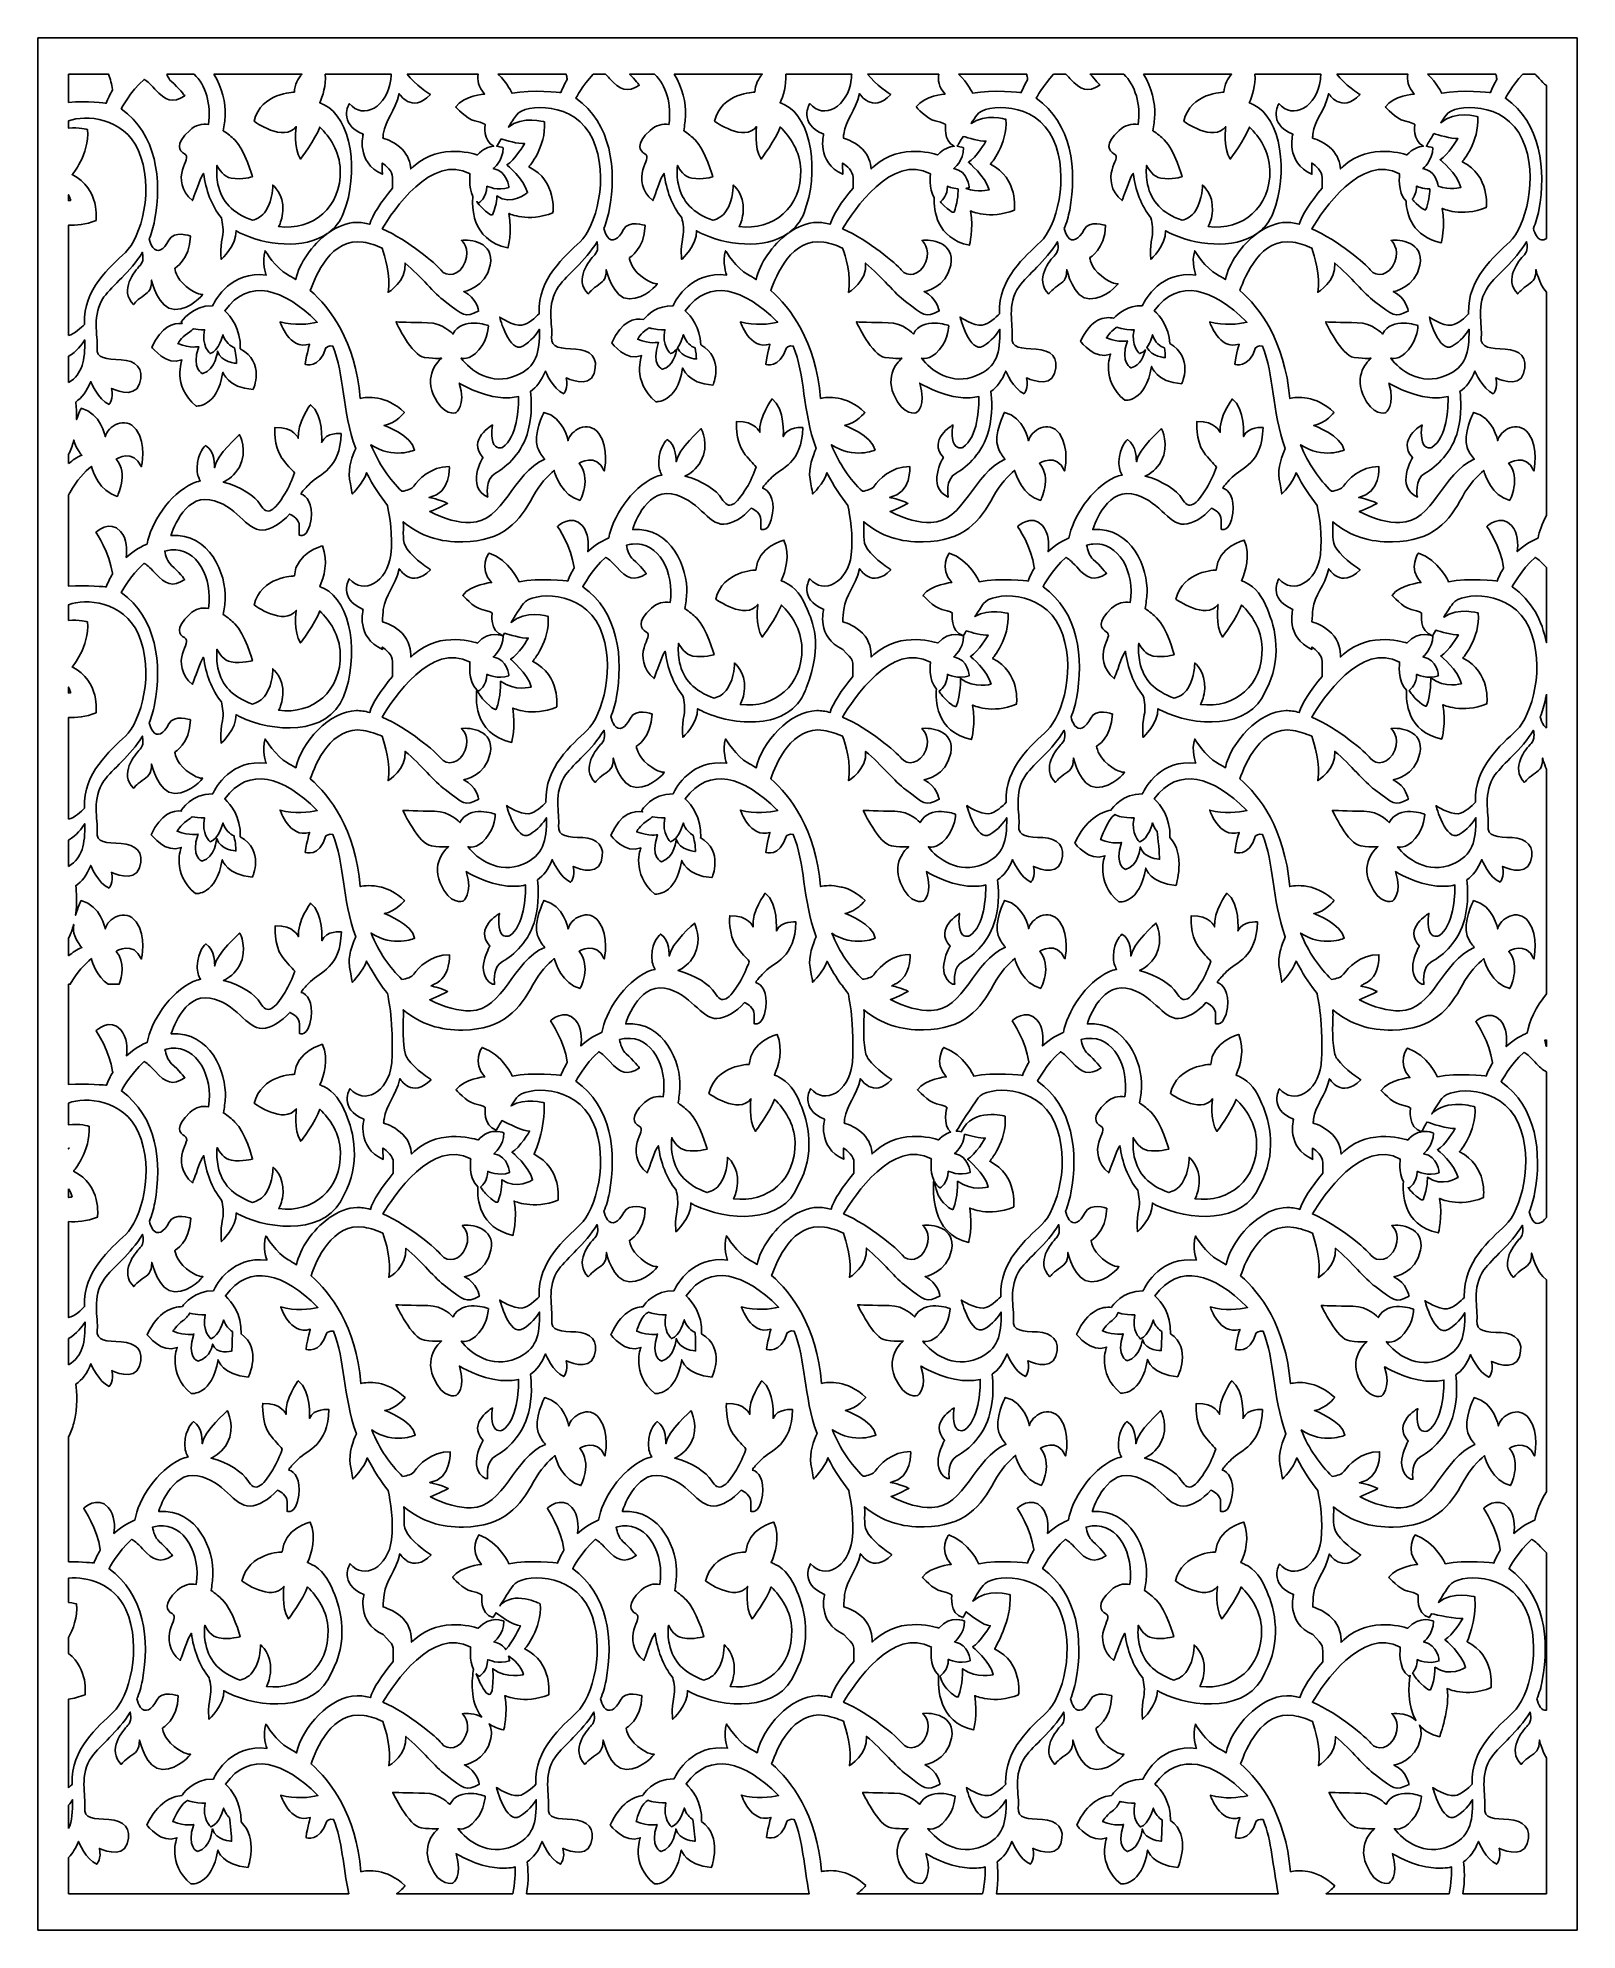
# Model space of a CAD drawing. Header units: centimetres. Extents: x 1.5 to 8.7, y -9 to -0.15.
import ezdxf

# ---------------------------------------------------------------- set-up
doc = ezdxf.new("R2010")
doc.units = ezdxf.units.CM
doc.header["$MEASUREMENT"] = 0
doc.layers.add('layer 1', color=7, linetype='Continuous')

msp = doc.modelspace()

# ---------------------------------------------------------------- linework, layer by layer
at = {"layer": 'layer 1', "color": 250}
for points, knots in [([(1.50052, -0.15484), (1.50052, -0.15484), (8.69543, -0.15484), (8.69543, -0.15484), (8.69543, -0.15484), (8.69543, -0.15484), (8.69543, -9.00021), (8.69543, -9.00021), (8.69543, -9.00021), (8.69543, -9.00021), (1.50052, -9.00021), (1.50052, -9.00021), (1.50052, -9.00021), (1.50052, -9.00021), (1.50052, -0.15484), (1.50052, -0.15484)], [0, 0, 0, 0, 0.2, 0.2, 0.2, 0.2, 0.4, 0.4, 0.4, 0.4, 0.6, 0.6, 0.6, 0.6, 1, 1, 1, 1]), ([(1.64442, -0.32494), (1.64442, -0.32494), (1.83144, -0.32494), (1.83144, -0.32494), (1.83144, -0.32494), (1.83952, -0.34777), (1.84609, -0.37212), (1.84918, -0.39634), (1.84918, -0.39634), (1.84933, -0.39751), (1.84948, -0.39862), (1.84964, -0.39972), (1.84964, -0.39972), (1.83861, -0.41774), (1.82847, -0.43783), (1.81986, -0.4602), (1.81986, -0.4602), (1.81986, -0.4602), (1.72863, -0.44973), (1.64442, -0.45639), (1.64442, -0.45639), (1.64442, -0.45639), (1.64442, -0.32494), (1.64442, -0.32494)], [0, 0, 0, 0, 0.1428571, 0.1428571, 0.1428571, 0.1428571, 0.2857143, 0.2857143, 0.2857143, 0.2857143, 0.4285714, 0.4285714, 0.4285714, 0.4285714, 0.5714286, 0.5714286, 0.5714286, 0.5714286, 0.7142857, 0.7142857, 0.7142857, 0.7142857, 1, 1, 1, 1]), ([(2.10275, -0.32494), (2.10275, -0.32494), (2.23113, -0.32494), (2.23113, -0.32494), (2.23113, -0.32494), (2.28499, -0.37489), (2.31185, -0.46684), (2.29804, -0.5601), (2.29804, -0.5601), (2.26842, -0.55536), (2.23809, -0.56157), (2.21041, -0.58719), (2.21041, -0.58719), (2.13849, -0.65378), (2.16186, -0.68385), (2.18524, -0.69674), (2.18524, -0.69674), (2.20861, -0.70962), (2.18704, -0.73325), (2.17625, -0.77192), (2.17625, -0.77192), (2.16546, -0.81058), (2.16726, -0.87073), (2.223, -0.91584), (2.223, -0.91584), (2.223, -0.91584), (2.24278, -0.86214), (2.25896, -0.81917), (2.25896, -0.81917), (2.26323, -0.80786), (2.2691, -0.79757), (2.27547, -0.78857), (2.27547, -0.78857), (2.28516, -0.86533), (2.31279, -0.94054), (2.35835, -0.99664), (2.35835, -0.99664), (2.36474, -1.02201), (2.36946, -1.05481), (2.36326, -1.08553), (2.36326, -1.08553), (2.35067, -1.14782), (2.35786, -1.19078), (2.35786, -1.19078), (2.35786, -1.19078), (2.35786, -1.19078), (2.43008, -1.12347), (2.42692, -1.05692), (2.42692, -1.05692), (2.43223, -1.06009), (2.43769, -1.06309), (2.44327, -1.06585), (2.44327, -1.06585), (2.55973, -1.12342), (2.74472, -1.14743), (2.85558, -1.06862), (2.85558, -1.06862), (2.78163, -1.12232), (2.72174, -1.20927), (2.70627, -1.28479), (2.70627, -1.28479), (2.68925, -1.2738), (2.6756, -1.26632), (2.66704, -1.26172), (2.66704, -1.26172), (2.61365, -1.23301), (2.56292, -1.1501), (2.56292, -1.1501), (2.56292, -1.1501), (2.54557, -1.20272), (2.56773, -1.26341), (2.56773, -1.26341), (2.56773, -1.26341), (2.405, -1.24451), (2.33311, -1.37421), (2.31755, -1.40728), (2.31755, -1.40728), (2.2192, -1.40446), (2.17045, -1.48416), (2.17045, -1.48416), (2.17045, -1.48416), (2.17045, -1.48416), (2.17176, -1.48668), (2.17489, -1.49031), (2.17489, -1.49031), (2.13393, -1.48597), (2.07829, -1.50304), (2.03386, -1.60086), (2.03386, -1.60086), (2.03386, -1.60086), (2.10175, -1.69158), (2.17425, -1.65997), (2.17425, -1.65997), (2.17425, -1.65997), (2.12592, -1.78093), (2.23984, -1.87578), (2.23984, -1.87578), (2.23984, -1.87578), (2.3388, -1.88677), (2.36526, -1.7177), (2.36526, -1.7177), (2.36526, -1.7177), (2.38713, -1.79055), (2.5068, -1.7988), (2.5068, -1.7988), (2.5068, -1.7988), (2.56473, -1.67226), (2.44688, -1.60831), (2.44688, -1.60831), (2.44915, -1.51431), (2.40421, -1.4578), (2.37389, -1.43051), (2.37389, -1.43051), (2.48734, -1.27433), (2.64897, -1.32709), (2.80324, -1.48105), (2.80324, -1.48105), (2.8044, -1.48221), (2.80552, -1.48339), (2.80666, -1.48457), (2.80666, -1.48457), (2.76854, -1.49277), (2.69947, -1.50203), (2.63247, -1.48233), (2.63247, -1.48233), (2.63247, -1.48233), (2.67543, -1.61612), (2.77056, -1.5868), (2.77056, -1.5868), (2.77056, -1.5868), (2.75828, -1.62529), (2.75061, -1.68027), (2.75061, -1.68027), (2.75061, -1.68027), (2.81505, -1.70593), (2.84727, -1.60329), (2.84727, -1.60329), (2.84727, -1.60329), (2.86207, -1.5915), (2.87917, -1.59596), (2.87917, -1.59596), (2.93459, -1.72968), (2.92178, -1.89571), (2.98611, -2.07503), (2.98611, -2.07503), (2.97265, -2.10448), (2.94875, -2.16628), (2.95774, -2.21728), (2.95774, -2.21728), (2.97001, -2.28692), (2.97001, -2.28692), (2.97001, -2.28692), (2.97001, -2.28692), (2.97001, -2.28692), (3.02214, -2.23709), (3.03681, -2.18795), (3.03681, -2.18795), (3.06856, -2.24816), (3.10097, -2.29851), (3.13455, -2.34017), (3.13455, -2.34017), (3.14512, -2.38911), (3.16078, -2.48263), (3.1502, -2.57115), (3.1502, -2.57115), (3.13494, -2.69868), (3.02165, -2.76114), (2.95629, -2.68306), (2.95629, -2.68306), (2.95629, -2.68306), (2.89965, -2.77675), (3.02165, -2.8262), (3.02165, -2.8262), (3.02165, -2.8262), (2.98462, -2.95633), (3.11098, -3.01358), (3.11098, -3.01358), (3.11098, -3.01358), (3.11083, -3.0096), (3.11064, -3.00269), (3.11064, -3.00269), (3.12973, -3.01536), (3.15814, -3.03933), (3.15814, -3.06975), (3.15814, -3.06975), (3.15814, -3.1007), (3.15814, -3.12664), (3.15814, -3.14021), (3.15814, -3.14021), (3.10386, -3.20423), (3.06312, -3.26719), (3.0516, -3.30844), (3.0516, -3.30844), (3.02994, -3.3025), (3.00917, -3.29924), (2.99, -3.29956), (2.99, -3.29956), (2.86425, -3.30168), (2.73055, -3.44837), (2.70627, -3.56688), (2.70627, -3.56688), (2.68925, -3.5559), (2.6756, -3.54841), (2.66704, -3.54381), (2.66704, -3.54381), (2.61365, -3.51511), (2.56292, -3.43219), (2.56292, -3.43219), (2.56292, -3.43219), (2.54557, -3.48481), (2.56773, -3.5455), (2.56773, -3.5455), (2.56773, -3.5455), (2.405, -3.5266), (2.33311, -3.65631), (2.31755, -3.68937), (2.31755, -3.68937), (2.2192, -3.68656), (2.17045, -3.76626), (2.17045, -3.76626), (2.17045, -3.76626), (2.17045, -3.76626), (2.17106, -3.76742), (2.17243, -3.76931), (2.17243, -3.76931), (2.1314, -3.7647), (2.0754, -3.78141), (2.03071, -3.87978), (2.03071, -3.87978), (2.03071, -3.87978), (2.0986, -3.97051), (2.1711, -3.93889), (2.1711, -3.93889), (2.1711, -3.93889), (2.12277, -4.05986), (2.23669, -4.1547), (2.23669, -4.1547), (2.23669, -4.1547), (2.33565, -4.1657), (2.36211, -3.99662), (2.36211, -3.99662), (2.36211, -3.99662), (2.38398, -4.06948), (2.50365, -4.07772), (2.50365, -4.07772), (2.50365, -4.07772), (2.56055, -3.95347), (2.44692, -3.88898), (2.44692, -3.88898), (2.4487, -3.79583), (2.40406, -3.73976), (2.37389, -3.71261), (2.37389, -3.71261), (2.48734, -3.55643), (2.64897, -3.60918), (2.80324, -3.76314), (2.80324, -3.76314), (2.8044, -3.76431), (2.80552, -3.76549), (2.80666, -3.76667), (2.80666, -3.76667), (2.76854, -3.77486), (2.69947, -3.78413), (2.63247, -3.76442), (2.63247, -3.76442), (2.63247, -3.76442), (2.67543, -3.89822), (2.77056, -3.86889), (2.77056, -3.86889), (2.77056, -3.86889), (2.75828, -3.90738), (2.75061, -3.96236), (2.75061, -3.96236), (2.75061, -3.96236), (2.81505, -3.98802), (2.84727, -3.88539), (2.84727, -3.88539), (2.84727, -3.88539), (2.86207, -3.87359), (2.87917, -3.87805), (2.87917, -3.87805), (2.93458, -4.01174), (2.92179, -4.17772), (2.98606, -4.35699), (2.98606, -4.35699), (2.97892, -4.37266), (2.96893, -4.39727), (2.96243, -4.4245), (2.96243, -4.4245), (2.95658, -4.44884), (2.9535, -4.47531), (2.95774, -4.49937), (2.95774, -4.49937), (2.97001, -4.56902), (2.97001, -4.56902), (2.97001, -4.56902), (2.97001, -4.56902), (2.97001, -4.56902), (3.02214, -4.51919), (3.03681, -4.47005), (3.03681, -4.47005), (3.04387, -4.48344), (3.05087, -4.49596), (3.05787, -4.50765), (3.05787, -4.50765), (3.08292, -4.55136), (3.10844, -4.58921), (3.13467, -4.62175), (3.13467, -4.62175), (3.14177, -4.65462), (3.15117, -4.70761), (3.15337, -4.76568), (3.15337, -4.76568), (3.15551, -4.79091), (3.15707, -4.82073), (3.15659, -4.85181), (3.15659, -4.85181), (3.15633, -4.86879), (3.15695, -4.89619), (3.15667, -4.91074), (3.15667, -4.91074), (3.15667, -4.91074), (3.15673, -4.91074), (3.15673, -4.91074), (3.15673, -4.91074), (3.15627, -4.92544), (3.15524, -4.94022), (3.15349, -4.95487), (3.15349, -4.95487), (3.13824, -5.08239), (3.02495, -5.14486), (2.95959, -5.06678), (2.95959, -5.06678), (2.95959, -5.06678), (2.90294, -5.16047), (3.02495, -5.20992), (3.02495, -5.20992), (3.02495, -5.20992), (2.98791, -5.34005), (3.11427, -5.3973), (3.11427, -5.3973), (3.11427, -5.3973), (3.11345, -5.37536), (3.11323, -5.34478), (3.11323, -5.34478), (3.1323, -5.35721), (3.16202, -5.38157), (3.16202, -5.41268), (3.16202, -5.41268), (3.16202, -5.43165), (3.16202, -5.44874), (3.16202, -5.46225), (3.16202, -5.46225), (3.10744, -5.52651), (3.06645, -5.58977), (3.05489, -5.63116), (3.05489, -5.63116), (3.03324, -5.62522), (3.01246, -5.62196), (2.99329, -5.62229), (2.99329, -5.62229), (2.94876, -5.62303), (2.90323, -5.64192), (2.86191, -5.67126), (2.86191, -5.67126), (2.86191, -5.67126), (2.85888, -5.67344), (2.85888, -5.67344), (2.85888, -5.67344), (2.78492, -5.72714), (2.72503, -5.81409), (2.70956, -5.88961), (2.70956, -5.88961), (2.69254, -5.87862), (2.6789, -5.87113), (2.67033, -5.86653), (2.67033, -5.86653), (2.61694, -5.83783), (2.56622, -5.75492), (2.56622, -5.75492), (2.56622, -5.75492), (2.54886, -5.80754), (2.57102, -5.86823), (2.57102, -5.86823), (2.57102, -5.86823), (2.4083, -5.84933), (2.3364, -5.97903), (2.32084, -6.0121), (2.32084, -6.0121), (2.23475, -6.00963), (2.18666, -6.0704), (2.17601, -6.08558), (2.17601, -6.08558), (2.13052, -6.08588), (2.06132, -6.10718), (2.01146, -6.21696), (2.01146, -6.21696), (2.01146, -6.21696), (2.07935, -6.30768), (2.15184, -6.27607), (2.15184, -6.27607), (2.15184, -6.27607), (2.10351, -6.39703), (2.21743, -6.49188), (2.21743, -6.49188), (2.21743, -6.49188), (2.31639, -6.50288), (2.34286, -6.3338), (2.34286, -6.3338), (2.34286, -6.3338), (2.36472, -6.40666), (2.4844, -6.4149), (2.4844, -6.4149), (2.4844, -6.4149), (2.551, -6.28166), (2.45017, -6.21314), (2.45017, -6.21314), (2.45245, -6.11913), (2.40751, -6.06262), (2.37718, -6.03533), (2.37718, -6.03533), (2.49063, -5.87915), (2.65226, -5.93191), (2.80653, -6.08586), (2.80653, -6.08586), (2.8077, -6.08703), (2.80881, -6.08821), (2.80996, -6.08939), (2.80996, -6.08939), (2.77184, -6.09759), (2.70276, -6.10685), (2.63576, -6.08715), (2.63576, -6.08715), (2.63576, -6.08715), (2.67872, -6.22094), (2.77385, -6.19162), (2.77385, -6.19162), (2.77385, -6.19162), (2.76157, -6.2301), (2.7539, -6.28509), (2.7539, -6.28509), (2.7539, -6.28509), (2.81834, -6.31075), (2.85056, -6.20811), (2.85056, -6.20811), (2.85056, -6.20811), (2.86537, -6.19632), (2.88246, -6.20078), (2.88246, -6.20078), (2.93788, -6.3345), (2.92507, -6.50053), (2.9894, -6.67985), (2.9894, -6.67985), (2.97595, -6.7093), (2.95204, -6.7711), (2.96103, -6.82209), (2.96103, -6.82209), (2.9733, -6.89174), (2.9733, -6.89174), (2.9733, -6.89174), (2.9733, -6.89174), (2.9733, -6.89174), (3.02543, -6.84191), (3.0401, -6.79277), (3.0401, -6.79277), (3.07185, -6.85298), (3.10426, -6.90333), (3.13784, -6.94499), (3.13784, -6.94499), (3.14841, -6.99392), (3.16407, -7.08745), (3.15349, -7.17597), (3.15349, -7.17597), (3.13824, -7.30349), (3.02495, -7.36596), (2.95959, -7.28788), (2.95959, -7.28788), (2.95959, -7.28788), (2.90294, -7.38157), (3.02495, -7.43102), (3.02495, -7.43102), (3.02495, -7.43102), (2.98791, -7.56115), (3.11427, -7.6184), (3.11427, -7.6184), (3.16834, -7.6757), (3.16144, -7.65865), (3.16144, -7.74503), (3.16144, -7.74503), (3.10715, -7.80905), (3.06641, -7.87201), (3.05489, -7.91325), (3.05489, -7.91325), (3.03324, -7.90732), (3.01246, -7.90406), (2.99329, -7.90438), (2.99329, -7.90438), (2.86754, -7.9065), (2.73384, -8.05318), (2.70956, -8.1717), (2.70956, -8.1717), (2.69254, -8.16072), (2.6789, -8.15323), (2.67033, -8.14863), (2.67033, -8.14863), (2.61694, -8.11993), (2.56622, -8.03701), (2.56622, -8.03701), (2.56622, -8.03701), (2.54886, -8.08963), (2.57102, -8.15032), (2.57102, -8.15032), (2.57102, -8.15032), (2.4083, -8.13142), (2.3364, -8.26112), (2.32084, -8.29419), (2.32084, -8.29419), (2.22277, -8.29138), (2.17402, -8.37061), (2.17375, -8.37106), (2.17375, -8.37106), (2.12794, -8.37486), (2.05957, -8.40081), (2.0104, -8.50906), (2.0104, -8.50906), (2.0104, -8.50906), (2.07829, -8.59978), (2.15078, -8.56816), (2.15078, -8.56816), (2.15078, -8.56816), (2.10245, -8.68913), (2.21637, -8.78397), (2.21637, -8.78397), (2.21637, -8.78397), (2.31533, -8.79497), (2.3418, -8.6259), (2.3418, -8.6259), (2.3418, -8.6259), (2.36366, -8.69875), (2.48333, -8.707), (2.48333, -8.707), (2.48333, -8.707), (2.53167, -8.57038), (2.4502, -8.49413), (2.4502, -8.49413), (2.4521, -8.40078), (2.40739, -8.34461), (2.37718, -8.31743), (2.37718, -8.31743), (2.49063, -8.16125), (2.65226, -8.214), (2.80653, -8.36796), (2.80653, -8.36796), (2.8077, -8.36913), (2.80881, -8.37031), (2.80996, -8.37148), (2.80996, -8.37148), (2.77184, -8.37968), (2.70276, -8.38894), (2.63576, -8.36924), (2.63576, -8.36924), (2.63576, -8.36924), (2.67872, -8.50303), (2.77385, -8.47371), (2.77385, -8.47371), (2.77385, -8.47371), (2.76157, -8.5122), (2.7539, -8.56718), (2.7539, -8.56718), (2.7539, -8.56718), (2.81834, -8.59284), (2.85056, -8.4902), (2.85056, -8.4902), (2.85056, -8.4902), (2.86537, -8.47841), (2.88246, -8.48287), (2.88246, -8.48287), (2.92401, -8.58312), (2.92722, -8.70154), (2.95333, -8.83011), (2.95333, -8.83011), (2.95333, -8.83011), (1.64442, -8.83011), (1.64442, -8.83011), (1.64442, -8.83011), (1.64442, -8.83011), (1.64442, -8.66072), (1.64442, -8.66072), (1.64442, -8.66072), (1.66244, -8.6422), (1.67785, -8.61768), (1.6903, -8.5858), (1.6903, -8.5858), (1.6903, -8.5858), (1.7258, -8.6706), (1.77609, -8.69181), (1.77609, -8.69181), (1.77609, -8.69181), (1.79975, -8.66707), (1.78792, -8.6176), (1.78792, -8.6176), (1.78792, -8.6176), (1.89441, -8.6706), (1.91808, -8.5964), (1.91808, -8.5964), (1.94174, -8.52219), (1.90033, -8.48686), (1.83229, -8.48332), (1.83229, -8.48332), (1.76426, -8.47979), (1.71397, -8.47979), (1.71988, -8.42678), (1.71988, -8.42678), (1.7258, -8.37378), (1.69326, -8.27131), (1.75242, -8.19003), (1.75242, -8.19003), (1.79351, -8.13359), (1.87454, -8.07542), (1.93211, -7.98123), (1.93211, -7.98123), (1.93523, -7.99589), (1.93926, -8.02416), (1.92129, -8.04257), (1.92129, -8.04257), (1.89611, -8.06834), (1.82239, -8.15856), (1.89072, -8.22515), (1.89072, -8.22515), (1.89072, -8.22515), (1.9033, -8.20796), (1.93028, -8.18863), (1.93028, -8.18863), (1.95725, -8.1693), (1.97523, -8.16286), (1.97523, -8.1113), (1.97523, -8.1113), (1.97523, -8.1113), (2.0058, -8.24878), (2.08312, -8.24878), (2.08312, -8.24878), (2.16044, -8.24878), (2.21439, -8.17789), (2.21439, -8.17789), (2.21439, -8.17789), (2.21439, -8.17789), (2.18741, -8.18219), (2.13706, -8.14138), (2.13706, -8.14138), (2.08672, -8.10056), (2.08312, -8.05545), (2.08312, -8.05545), (2.08312, -8.05545), (2.08312, -8.05545), (2.15325, -8.01894), (2.15684, -7.90509), (2.15684, -7.90509), (2.15684, -7.90509), (2.07952, -7.87717), (2.05615, -7.92442), (2.05615, -7.92442), (2.03277, -7.97168), (2.0004, -7.98672), (1.98062, -7.95879), (1.98062, -7.95879), (1.97143, -7.94581), (1.9665, -7.93096), (1.96387, -7.91879), (1.96387, -7.91879), (1.97457, -7.89278), (1.98325, -7.86439), (1.98907, -7.83314), (1.98907, -7.83314), (2.02457, -7.64232), (1.99871, -7.42853), (1.83301, -7.31032), (1.83301, -7.31032), (1.83301, -7.31032), (1.87412, -7.23179), (1.93967, -7.17315), (1.93967, -7.17315), (1.94883, -7.17775), (1.96454, -7.18945), (1.99033, -7.21813), (1.99033, -7.21813), (2.04034, -7.27376), (2.07311, -7.28612), (2.13002, -7.24903), (2.13002, -7.24903), (2.13002, -7.24903), (2.1007, -7.21195), (2.06794, -7.18311), (2.06794, -7.18311), (2.04915, -7.16658), (2.04056, -7.13786), (2.03666, -7.11636), (2.03666, -7.11636), (2.04601, -7.11376), (2.05559, -7.11191), (2.06535, -7.11101), (2.06535, -7.11101), (2.18703, -7.09983), (2.26213, -7.24038), (2.24088, -7.38396), (2.24088, -7.38396), (2.21126, -7.37922), (2.18093, -7.38542), (2.15325, -7.41105), (2.15325, -7.41105), (2.08132, -7.47764), (2.1047, -7.50771), (2.12807, -7.5206), (2.12807, -7.5206), (2.15145, -7.53348), (2.12987, -7.55711), (2.11908, -7.59578), (2.11908, -7.59578), (2.10829, -7.63444), (2.11009, -7.69459), (2.16584, -7.73969), (2.16584, -7.73969), (2.16584, -7.73969), (2.18562, -7.68599), (2.2018, -7.64303), (2.2018, -7.64303), (2.20606, -7.63171), (2.21194, -7.62143), (2.2183, -7.61243), (2.2183, -7.61243), (2.228, -7.68919), (2.25562, -7.7644), (2.30119, -7.8205), (2.30119, -7.8205), (2.30757, -7.84587), (2.3123, -7.87867), (2.30609, -7.90939), (2.30609, -7.90939), (2.29351, -7.97168), (2.3007, -8.01464), (2.3007, -8.01464), (2.3007, -8.01464), (2.3007, -8.01464), (2.37291, -7.94733), (2.36976, -7.88078), (2.36976, -7.88078), (2.37507, -7.88395), (2.38052, -7.88695), (2.38611, -7.88971), (2.38611, -7.88971), (2.53614, -7.96387), (2.8, -7.98241), (2.87242, -7.79701), (2.87242, -7.79701), (2.95325, -7.65331), (2.91952, -7.49939), (2.8813, -7.41606), (2.8813, -7.41606), (2.85954, -7.35769), (2.82545, -7.31185), (2.7793, -7.29024), (2.7793, -7.29024), (2.77274, -7.28716), (2.76656, -7.28451), (2.76071, -7.28218), (2.76071, -7.28218), (2.7798, -7.24015), (2.80339, -7.16305), (2.77326, -7.09247), (2.77326, -7.09247), (2.77326, -7.09247), (2.6491, -7.12337), (2.6422, -7.23256), (2.6422, -7.23256), (2.6422, -7.23256), (2.48527, -7.23462), (2.45423, -7.36852), (2.45423, -7.36852), (2.45423, -7.36852), (2.59392, -7.46946), (2.65082, -7.39324), (2.65082, -7.39324), (2.65082, -7.39324), (2.63703, -7.49418), (2.67152, -7.54568), (2.67152, -7.54568), (2.67152, -7.54568), (2.74117, -7.45363), (2.76095, -7.39588), (2.76095, -7.39588), (2.80781, -7.44142), (2.85437, -7.50841), (2.8569, -7.59615), (2.8569, -7.59615), (2.86195, -7.77102), (2.72909, -7.88114), (2.56885, -7.86056), (2.56885, -7.86056), (2.57764, -7.84493), (2.58607, -7.82139), (2.5884, -7.78695), (2.5884, -7.78695), (2.5938, -7.70747), (2.54165, -7.66666), (2.54165, -7.66666), (2.54165, -7.66666), (2.54165, -7.66666), (2.54345, -7.73325), (2.50928, -7.78695), (2.50928, -7.78695), (2.49266, -7.81308), (2.46752, -7.82547), (2.4463, -7.83131), (2.4463, -7.83131), (2.35307, -7.79796), (2.30259, -7.74481), (2.28523, -7.66414), (2.28523, -7.66414), (2.27874, -7.63402), (2.27807, -7.60437), (2.2806, -7.57481), (2.2806, -7.57481), (2.29085, -7.59504), (2.31275, -7.62852), (2.34745, -7.63444), (2.34745, -7.63444), (2.3978, -7.64303), (2.44635, -7.628), (2.44635, -7.628), (2.44635, -7.628), (2.44635, -7.628), (2.41218, -7.50341), (2.36363, -7.45615), (2.36363, -7.45615), (2.34901, -7.44192), (2.33061, -7.42612), (2.3101, -7.41282), (2.3101, -7.41282), (2.31439, -7.3889), (2.31773, -7.36458), (2.31885, -7.33968), (2.31885, -7.33968), (2.32403, -7.22534), (2.24901, -7.03067), (2.06535, -7.04303), (2.06535, -7.04303), (2.06535, -7.04303), (2.12226, -6.85454), (2.24642, -6.87617), (2.24642, -6.87617), (2.37059, -6.8978), (2.41715, -7.0214), (2.49217, -7.01831), (2.49217, -7.01831), (2.53072, -7.01672), (2.58088, -6.9882), (2.62019, -6.94365), (2.62019, -6.94365), (2.63726, -6.95109), (2.66547, -6.96797), (2.66547, -6.99834), (2.66547, -6.99834), (2.66547, -7.04189), (2.66547, -7.04189), (2.66547, -7.04189), (2.66547, -7.04189), (2.66547, -7.04189), (2.7069, -7.06168), (2.72015, -6.96667), (2.72015, -6.96667), (2.72991, -6.89674), (2.70017, -6.85578), (2.67388, -6.85006), (2.67388, -6.85006), (2.67457, -6.84785), (2.67522, -6.84562), (2.67584, -6.84338), (2.67584, -6.84338), (2.68341, -6.83394), (2.69609, -6.81939), (2.71684, -6.79842), (2.71684, -6.79842), (2.75992, -6.75487), (2.85769, -6.73508), (2.861, -6.56683), (2.861, -6.56683), (2.861, -6.56683), (2.78975, -6.55891), (2.76986, -6.6084), (2.76986, -6.6084), (2.76986, -6.6084), (2.77937, -6.47714), (2.71729, -6.4322), (2.71729, -6.4322), (2.71729, -6.4322), (2.65334, -6.51984), (2.66086, -6.58949), (2.66086, -6.58949), (2.66086, -6.58949), (2.64017, -6.53556), (2.55176, -6.53781), (2.55176, -6.53781), (2.55176, -6.53781), (2.54424, -6.62544), (2.58374, -6.68162), (2.58374, -6.68162), (2.60683, -6.71446), (2.62927, -6.73271), (2.64318, -6.75119), (2.64318, -6.75119), (2.63184, -6.78284), (2.6169, -6.81782), (2.59823, -6.84836), (2.59823, -6.84836), (2.54908, -6.9287), (2.51545, -6.95651), (2.48182, -6.8978), (2.48182, -6.8978), (2.461, -6.86145), (2.38862, -6.81328), (2.31011, -6.79357), (2.31011, -6.79357), (2.33406, -6.78281), (2.36392, -6.76229), (2.38521, -6.72334), (2.38521, -6.72334), (2.42655, -6.64773), (2.3865, -6.57211), (2.3865, -6.57211), (2.3865, -6.57211), (2.3865, -6.57211), (2.27799, -6.66625), (2.26894, -6.72643), (2.26894, -6.72643), (2.26894, -6.72643), (2.27282, -6.64773), (2.22761, -6.62304), (2.22761, -6.62304), (2.22761, -6.62304), (2.18885, -6.65544), (2.18756, -6.72643), (2.18756, -6.72643), (2.18705, -6.75425), (2.19407, -6.77425), (2.20281, -6.78828), (2.20281, -6.78828), (2.19106, -6.79061), (2.17967, -6.79409), (2.16882, -6.79891), (2.16882, -6.79891), (2.05759, -6.84836), (1.96964, -6.9905), (1.95412, -7.0832), (1.95412, -7.0832), (1.95412, -7.0832), (1.90699, -7.09978), (1.85637, -7.14608), (1.85637, -7.14608), (1.8608, -7.11143), (1.8606, -7.05983), (1.82995, -7.02449), (1.82995, -7.02449), (1.77994, -6.96681), (1.71441, -7.02861), (1.71441, -7.02861), (1.71441, -7.02861), (1.71441, -7.02861), (1.77994, -7.12543), (1.79201, -7.22019), (1.79201, -7.22019), (1.79216, -7.22136), (1.79231, -7.22248), (1.79247, -7.22358), (1.79247, -7.22358), (1.78144, -7.2416), (1.77131, -7.26169), (1.7627, -7.28406), (1.7627, -7.28406), (1.7627, -7.28406), (1.70811, -7.27779), (1.64442, -7.27803), (1.64442, -7.27803), (1.64442, -7.27803), (1.64442, -6.69408), (1.64442, -6.69408), (1.64442, -6.69408), (1.65432, -6.67451), (1.66267, -6.65305), (1.66872, -6.62968), (1.66872, -6.62968), (1.68809, -6.55481), (1.68299, -6.48286), (1.67853, -6.44799), (1.67853, -6.44799), (1.70711, -6.42851), (1.73069, -6.3981), (1.74835, -6.35289), (1.74835, -6.35289), (1.74835, -6.35289), (1.78385, -6.4377), (1.83414, -6.4589), (1.83414, -6.4589), (1.83414, -6.4589), (1.8578, -6.43416), (1.84597, -6.38469), (1.84597, -6.38469), (1.84597, -6.38469), (1.95246, -6.4377), (1.97613, -6.36349), (1.97613, -6.36349), (1.99979, -6.28928), (1.95838, -6.25395), (1.89034, -6.25041), (1.89034, -6.25041), (1.82231, -6.24688), (1.77202, -6.24688), (1.77794, -6.19388), (1.77794, -6.19388), (1.78385, -6.14087), (1.75131, -6.0384), (1.81047, -5.95712), (1.81047, -5.95712), (1.85156, -5.90068), (1.93259, -5.84251), (1.99016, -5.74833), (1.99016, -5.74833), (1.99328, -5.76298), (1.99731, -5.79125), (1.97934, -5.80966), (1.97934, -5.80966), (1.95416, -5.83543), (1.88044, -5.92565), (1.94877, -5.99224), (1.94877, -5.99224), (1.94877, -5.99224), (1.96135, -5.97506), (1.98833, -5.95572), (1.98833, -5.95572), (2.0153, -5.93639), (2.03328, -5.92995), (2.03328, -5.87839), (2.03328, -5.87839), (2.03328, -5.87839), (2.06385, -6.01587), (2.14117, -6.01587), (2.14117, -6.01587), (2.21849, -6.01587), (2.27244, -5.94498), (2.27244, -5.94498), (2.27244, -5.94498), (2.27244, -5.94498), (2.24546, -5.94928), (2.19511, -5.90847), (2.19511, -5.90847), (2.14477, -5.86765), (2.14117, -5.82255), (2.14117, -5.82255), (2.14117, -5.82255), (2.14117, -5.82255), (2.2113, -5.78603), (2.2149, -5.67218), (2.2149, -5.67218), (2.2149, -5.67218), (2.13757, -5.64426), (2.1142, -5.69152), (2.1142, -5.69152), (2.09082, -5.73877), (2.05845, -5.75381), (2.03867, -5.72589), (2.03867, -5.72589), (2.02948, -5.7129), (2.02455, -5.69805), (2.02192, -5.68589), (2.02192, -5.68589), (2.03262, -5.65987), (2.0413, -5.63148), (2.04712, -5.60023), (2.04712, -5.60023), (2.08262, -5.40941), (2.05676, -5.19562), (1.89106, -5.07741), (1.89106, -5.07741), (1.89106, -5.07741), (1.93217, -4.99888), (1.99773, -4.94024), (1.99773, -4.94024), (2.00688, -4.94485), (2.02259, -4.95654), (2.04838, -4.98523), (2.04838, -4.98523), (2.09839, -5.04085), (2.13116, -5.05321), (2.18807, -5.01613), (2.18807, -5.01613), (2.18807, -5.01613), (2.15875, -4.97905), (2.12599, -4.95021), (2.12599, -4.95021), (2.1072, -4.93367), (2.09861, -4.90495), (2.09471, -4.88345), (2.09471, -4.88345), (2.10406, -4.88085), (2.11364, -4.879), (2.1234, -4.8781), (2.1234, -4.8781), (2.24508, -4.86692), (2.32018, -5.00747), (2.29893, -5.15105), (2.29893, -5.15105), (2.26931, -5.14631), (2.23898, -5.15252), (2.2113, -5.17814), (2.2113, -5.17814), (2.13937, -5.24473), (2.16275, -5.2748), (2.18612, -5.28769), (2.18612, -5.28769), (2.2095, -5.30058), (2.18792, -5.3242), (2.17713, -5.36287), (2.17713, -5.36287), (2.16634, -5.40153), (2.16814, -5.46168), (2.22389, -5.50679), (2.22389, -5.50679), (2.22389, -5.50679), (2.24367, -5.45309), (2.25985, -5.41012), (2.25985, -5.41012), (2.26411, -5.39881), (2.26999, -5.38852), (2.27635, -5.37952), (2.27635, -5.37952), (2.28605, -5.45628), (2.31367, -5.53149), (2.35924, -5.58759), (2.35924, -5.58759), (2.36562, -5.61296), (2.37035, -5.64576), (2.36414, -5.67648), (2.36414, -5.67648), (2.35156, -5.73877), (2.35875, -5.78173), (2.35875, -5.78173), (2.35875, -5.78173), (2.35875, -5.78173), (2.43096, -5.71442), (2.42781, -5.64787), (2.42781, -5.64787), (2.43312, -5.65104), (2.43857, -5.65404), (2.44416, -5.6568), (2.44416, -5.6568), (2.59419, -5.73096), (2.85805, -5.74951), (2.93048, -5.5641), (2.93048, -5.5641), (3.01131, -5.4204), (2.97757, -5.26648), (2.93935, -5.18315), (2.93935, -5.18315), (2.91759, -5.12478), (2.8835, -5.07894), (2.83735, -5.05733), (2.83735, -5.05733), (2.83079, -5.05426), (2.82461, -5.0516), (2.81876, -5.04927), (2.81876, -5.04927), (2.83785, -5.00724), (2.86144, -4.93014), (2.83132, -4.85956), (2.83132, -4.85956), (2.83132, -4.85956), (2.70715, -4.89046), (2.70025, -4.99965), (2.70025, -4.99965), (2.70025, -4.99965), (2.54332, -5.00171), (2.51228, -5.13561), (2.51228, -5.13561), (2.51228, -5.13561), (2.65197, -5.23655), (2.70887, -5.16033), (2.70887, -5.16033), (2.70887, -5.16033), (2.69508, -5.26127), (2.72957, -5.31277), (2.72957, -5.31277), (2.72957, -5.31277), (2.79922, -5.22072), (2.819, -5.16297), (2.819, -5.16297), (2.86586, -5.20851), (2.91242, -5.2755), (2.91495, -5.36325), (2.91495, -5.36325), (2.92, -5.53811), (2.78714, -5.64823), (2.6269, -5.62766), (2.6269, -5.62766), (2.63569, -5.61202), (2.64412, -5.58848), (2.64645, -5.55404), (2.64645, -5.55404), (2.65185, -5.47457), (2.5997, -5.43375), (2.5997, -5.43375), (2.5997, -5.43375), (2.5997, -5.43375), (2.6015, -5.50034), (2.56734, -5.55404), (2.56734, -5.55404), (2.55071, -5.58017), (2.52557, -5.59256), (2.50435, -5.5984), (2.50435, -5.5984), (2.41112, -5.56505), (2.36064, -5.5119), (2.34328, -5.43123), (2.34328, -5.43123), (2.33679, -5.40111), (2.33612, -5.37146), (2.33865, -5.3419), (2.33865, -5.3419), (2.3489, -5.36213), (2.3708, -5.39561), (2.4055, -5.40153), (2.4055, -5.40153), (2.45585, -5.41012), (2.5044, -5.39509), (2.5044, -5.39509), (2.5044, -5.39509), (2.5044, -5.39509), (2.47023, -5.2705), (2.42168, -5.22325), (2.42168, -5.22325), (2.40706, -5.20901), (2.38866, -5.19321), (2.36815, -5.17992), (2.36815, -5.17992), (2.37244, -5.15599), (2.37578, -5.13167), (2.3769, -5.10677), (2.3769, -5.10677), (2.38208, -4.99244), (2.30706, -4.79776), (2.1234, -4.81012), (2.1234, -4.81012), (2.1234, -4.81012), (2.18031, -4.62163), (2.30447, -4.64326), (2.30447, -4.64326), (2.42864, -4.66489), (2.4752, -4.78849), (2.55022, -4.7854), (2.55022, -4.7854), (2.58877, -4.78381), (2.63893, -4.75529), (2.67824, -4.71074), (2.67824, -4.71074), (2.69531, -4.71818), (2.72352, -4.73507), (2.72352, -4.76543), (2.72352, -4.76543), (2.72352, -4.80898), (2.72352, -4.80898), (2.72352, -4.80898), (2.72352, -4.80898), (2.72352, -4.80898), (2.76495, -4.82877), (2.77821, -4.73376), (2.77821, -4.73376), (2.78796, -4.66383), (2.75822, -4.62287), (2.73193, -4.61715), (2.73193, -4.61715), (2.73262, -4.61494), (2.73327, -4.61272), (2.73389, -4.61048), (2.73389, -4.61048), (2.74146, -4.60103), (2.75414, -4.58649), (2.77489, -4.56551), (2.77489, -4.56551), (2.81797, -4.52196), (2.91574, -4.50217), (2.91905, -4.33392), (2.91905, -4.33392), (2.91905, -4.33392), (2.8478, -4.326), (2.82792, -4.37549), (2.82792, -4.37549), (2.82792, -4.37549), (2.83742, -4.24423), (2.77534, -4.19929), (2.77534, -4.19929), (2.77534, -4.19929), (2.71139, -4.28693), (2.71891, -4.35658), (2.71891, -4.35658), (2.71891, -4.35658), (2.69822, -4.30266), (2.60981, -4.3049), (2.60981, -4.3049), (2.60981, -4.3049), (2.60229, -4.39254), (2.64179, -4.44871), (2.64179, -4.44871), (2.66488, -4.48155), (2.68732, -4.49981), (2.70123, -4.51828), (2.70123, -4.51828), (2.68989, -4.54994), (2.67495, -4.58492), (2.65628, -4.61545), (2.65628, -4.61545), (2.60713, -4.69579), (2.5735, -4.7236), (2.53987, -4.66489), (2.53987, -4.66489), (2.51905, -4.62854), (2.44667, -4.58037), (2.36816, -4.56066), (2.36816, -4.56066), (2.39211, -4.54991), (2.42197, -4.52938), (2.44326, -4.49044), (2.44326, -4.49044), (2.4846, -4.41482), (2.44455, -4.3392), (2.44455, -4.3392), (2.44455, -4.3392), (2.44455, -4.3392), (2.33604, -4.43334), (2.32699, -4.49352), (2.32699, -4.49352), (2.32699, -4.49352), (2.33087, -4.41482), (2.28566, -4.39013), (2.28566, -4.39013), (2.28566, -4.39013), (2.2469, -4.42253), (2.24561, -4.49352), (2.24561, -4.49352), (2.2451, -4.52134), (2.25212, -4.54134), (2.26086, -4.55537), (2.26086, -4.55537), (2.24911, -4.5577), (2.23772, -4.56119), (2.22687, -4.56601), (2.22687, -4.56601), (2.11564, -4.61545), (2.02769, -4.75759), (2.01217, -4.85029), (2.01217, -4.85029), (2.01217, -4.85029), (1.96504, -4.86687), (1.91442, -4.91317), (1.91442, -4.91317), (1.91885, -4.87852), (1.91865, -4.82692), (1.888, -4.79158), (1.888, -4.79158), (1.83799, -4.7339), (1.77246, -4.7957), (1.77246, -4.7957), (1.77246, -4.7957), (1.77246, -4.7957), (1.83799, -4.89252), (1.85006, -4.98729), (1.85006, -4.98729), (1.85021, -4.98846), (1.85036, -4.98957), (1.85052, -4.99067), (1.85052, -4.99067), (1.83949, -5.00869), (1.82936, -5.02878), (1.82075, -5.05115), (1.82075, -5.05115), (1.82075, -5.05115), (1.72887, -5.0406), (1.64442, -5.04741), (1.64442, -5.04741), (1.64442, -5.04741), (1.64442, -4.5789), (1.64442, -4.5789), (1.64442, -4.5789), (1.64442, -4.5789), (1.65233, -4.5789), (1.65233, -4.5789), (1.65233, -4.5789), (1.68345, -4.52238), (1.72135, -4.48342), (1.75066, -4.45901), (1.75066, -4.45901), (1.75598, -4.4788), (1.77658, -4.54246), (1.8287, -4.5789), (1.8287, -4.5789), (1.8287, -4.5789), (1.88055, -4.5789), (1.88055, -4.5789), (1.88055, -4.5789), (1.8931, -4.5449), (1.91021, -4.47566), (1.86681, -4.42525), (1.86681, -4.42525), (1.86681, -4.42525), (1.94635, -4.37379), (1.98446, -4.46088), (1.98446, -4.46088), (1.98446, -4.46088), (2.00932, -4.35399), (1.95961, -4.28669), (1.95961, -4.28669), (1.90989, -4.21939), (1.82539, -4.27284), (1.81545, -4.32034), (1.81545, -4.32034), (1.81545, -4.32034), (1.79556, -4.2095), (1.70277, -4.18772), (1.70277, -4.18772), (1.70277, -4.18772), (1.68731, -4.21831), (1.67674, -4.2558), (1.67674, -4.2558), (1.68519, -4.19799), (1.68121, -4.14643), (1.67764, -4.11855), (1.67764, -4.11855), (1.70622, -4.09907), (1.72981, -4.06866), (1.74747, -4.02345), (1.74747, -4.02345), (1.74747, -4.02345), (1.78296, -4.10826), (1.83325, -4.12946), (1.83325, -4.12946), (1.83325, -4.12946), (1.85692, -4.10472), (1.84508, -4.05525), (1.84508, -4.05525), (1.84508, -4.05525), (1.95157, -4.10826), (1.97524, -4.03405), (1.97524, -4.03405), (1.9989, -3.95985), (1.95749, -3.92451), (1.88946, -3.92098), (1.88946, -3.92098), (1.82142, -3.91744), (1.77113, -3.91744), (1.77705, -3.86444), (1.77705, -3.86444), (1.78296, -3.81143), (1.75043, -3.70896), (1.80959, -3.62769), (1.80959, -3.62769), (1.85068, -3.57124), (1.9317, -3.51307), (1.98927, -3.41889), (1.98927, -3.41889), (1.99239, -3.43355), (1.99642, -3.46181), (1.97845, -3.48022), (1.97845, -3.48022), (1.95327, -3.506), (1.87955, -3.59621), (1.94788, -3.6628), (1.94788, -3.6628), (1.94788, -3.6628), (1.96047, -3.64562), (1.98744, -3.62629), (1.98744, -3.62629), (2.01441, -3.60695), (2.03239, -3.60051), (2.03239, -3.54896), (2.03239, -3.54896), (2.03239, -3.54896), (2.06296, -3.68643), (2.14028, -3.68643), (2.14028, -3.68643), (2.2176, -3.68643), (2.27155, -3.61555), (2.27155, -3.61555), (2.27155, -3.61555), (2.27155, -3.61555), (2.24458, -3.61984), (2.19423, -3.57903), (2.19423, -3.57903), (2.14388, -3.53822), (2.14028, -3.49311), (2.14028, -3.49311), (2.14028, -3.49311), (2.14028, -3.49311), (2.21041, -3.45659), (2.21401, -3.34275), (2.21401, -3.34275), (2.21401, -3.34275), (2.13669, -3.31482), (2.11331, -3.36208), (2.11331, -3.36208), (2.08993, -3.40933), (2.05757, -3.42437), (2.03779, -3.39645), (2.03779, -3.39645), (2.02859, -3.38346), (2.02366, -3.36861), (2.02103, -3.35645), (2.02103, -3.35645), (2.03173, -3.33043), (2.04042, -3.30204), (2.04623, -3.27079), (2.04623, -3.27079), (2.08173, -3.07998), (2.05587, -2.86618), (1.89017, -2.74797), (1.89017, -2.74797), (1.89017, -2.74797), (1.93128, -2.66944), (1.99684, -2.6108), (1.99684, -2.6108), (2.006, -2.61541), (2.02171, -2.6271), (2.0475, -2.65579), (2.0475, -2.65579), (2.09751, -2.71141), (2.13027, -2.72377), (2.18718, -2.68669), (2.18718, -2.68669), (2.18718, -2.68669), (2.15787, -2.64961), (2.1251, -2.62077), (2.1251, -2.62077), (2.10631, -2.60423), (2.09773, -2.57551), (2.09382, -2.55401), (2.09382, -2.55401), (2.10318, -2.55141), (2.11275, -2.54956), (2.12251, -2.54867), (2.12251, -2.54867), (2.2442, -2.53749), (2.31929, -2.67804), (2.29804, -2.82161), (2.29804, -2.82161), (2.26842, -2.81688), (2.23809, -2.82308), (2.21041, -2.8487), (2.21041, -2.8487), (2.13849, -2.91529), (2.16186, -2.94536), (2.18524, -2.95825), (2.18524, -2.95825), (2.20861, -2.97114), (2.18704, -2.99477), (2.17625, -3.03343), (2.17625, -3.03343), (2.16546, -3.07209), (2.16726, -3.13224), (2.223, -3.17735), (2.223, -3.17735), (2.223, -3.17735), (2.24278, -3.12365), (2.25896, -3.08069), (2.25896, -3.08069), (2.26323, -3.06937), (2.2691, -3.05908), (2.27547, -3.05009), (2.27547, -3.05009), (2.28516, -3.12684), (2.31279, -3.20205), (2.35835, -3.25816), (2.35835, -3.25816), (2.36474, -3.28352), (2.36946, -3.31632), (2.36326, -3.34704), (2.36326, -3.34704), (2.35067, -3.40933), (2.35786, -3.4523), (2.35786, -3.4523), (2.35786, -3.4523), (2.35786, -3.4523), (2.43008, -3.38498), (2.42692, -3.31843), (2.42692, -3.31843), (2.43223, -3.32161), (2.43769, -3.3246), (2.44327, -3.32737), (2.44327, -3.32737), (2.59331, -3.40153), (2.85716, -3.42007), (2.92959, -3.23466), (2.92959, -3.23466), (3.00202, -3.04926), (2.96839, -2.78969), (2.83647, -2.72789), (2.83647, -2.72789), (2.82991, -2.72482), (2.82372, -2.72216), (2.81788, -2.71984), (2.81788, -2.71984), (2.83696, -2.6778), (2.86055, -2.60071), (2.83043, -2.53013), (2.83043, -2.53013), (2.83043, -2.53013), (2.70626, -2.56103), (2.69937, -2.67021), (2.69937, -2.67021), (2.69937, -2.67021), (2.54243, -2.67227), (2.51139, -2.80617), (2.51139, -2.80617), (2.51139, -2.80617), (2.65108, -2.90711), (2.70799, -2.83089), (2.70799, -2.83089), (2.70799, -2.83089), (2.69419, -2.93183), (2.72868, -2.98334), (2.72868, -2.98334), (2.72868, -2.98334), (2.79834, -2.89128), (2.81811, -2.83353), (2.81811, -2.83353), (2.86497, -2.87908), (2.91154, -2.94607), (2.91407, -3.03381), (2.91407, -3.03381), (2.91912, -3.20867), (2.78625, -3.3188), (2.62602, -3.29822), (2.62602, -3.29822), (2.6348, -3.28259), (2.64323, -3.25905), (2.64557, -3.2246), (2.64557, -3.2246), (2.65096, -3.14513), (2.59882, -3.10431), (2.59882, -3.10431), (2.59882, -3.10431), (2.59882, -3.10431), (2.60061, -3.1709), (2.56645, -3.2246), (2.56645, -3.2246), (2.54983, -3.25073), (2.52469, -3.26312), (2.50346, -3.26897), (2.50346, -3.26897), (2.41023, -3.23562), (2.35975, -3.18246), (2.34239, -3.10179), (2.34239, -3.10179), (2.33591, -3.07167), (2.33523, -3.04202), (2.33776, -3.01246), (2.33776, -3.01246), (2.34801, -3.03269), (2.36991, -3.06617), (2.40461, -3.07209), (2.40461, -3.07209), (2.45496, -3.08069), (2.50351, -3.06565), (2.50351, -3.06565), (2.50351, -3.06565), (2.50351, -3.06565), (2.46935, -2.94106), (2.4208, -2.89381), (2.4208, -2.89381), (2.40617, -2.87957), (2.38778, -2.86378), (2.36726, -2.85048), (2.36726, -2.85048), (2.37155, -2.82656), (2.37489, -2.80223), (2.37602, -2.77733), (2.37602, -2.77733), (2.38119, -2.663), (2.30617, -2.46832), (2.12251, -2.48068), (2.12251, -2.48068), (2.12251, -2.48068), (2.17942, -2.29219), (2.30359, -2.31382), (2.30359, -2.31382), (2.42775, -2.33545), (2.47432, -2.45905), (2.54933, -2.45596), (2.54933, -2.45596), (2.58789, -2.45438), (2.63804, -2.42585), (2.67735, -2.3813), (2.67735, -2.3813), (2.69443, -2.38874), (2.72264, -2.40563), (2.72264, -2.43599), (2.72264, -2.43599), (2.72264, -2.47954), (2.72264, -2.47954), (2.72264, -2.47954), (2.72264, -2.47954), (2.72264, -2.47954), (2.76406, -2.49933), (2.77732, -2.40432), (2.77732, -2.40432), (2.78707, -2.33439), (2.75733, -2.29343), (2.73104, -2.28772), (2.73104, -2.28772), (2.73173, -2.2855), (2.73238, -2.28328), (2.733, -2.28104), (2.733, -2.28104), (2.74057, -2.2716), (2.75325, -2.25705), (2.774, -2.23607), (2.774, -2.23607), (2.81709, -2.19253), (2.91485, -2.17273), (2.91816, -2.00448), (2.91816, -2.00448), (2.91816, -2.00448), (2.84691, -1.99656), (2.82703, -2.04605), (2.82703, -2.04605), (2.82703, -2.04605), (2.83653, -1.9148), (2.77446, -1.86986), (2.77446, -1.86986), (2.77446, -1.86986), (2.7105, -1.95749), (2.71803, -2.02715), (2.71803, -2.02715), (2.71803, -2.02715), (2.69733, -1.97322), (2.60893, -1.97546), (2.60893, -1.97546), (2.60893, -1.97546), (2.6014, -2.0631), (2.6409, -2.11927), (2.6409, -2.11927), (2.66399, -2.15211), (2.68643, -2.17037), (2.70035, -2.18884), (2.70035, -2.18884), (2.689, -2.2205), (2.67407, -2.25548), (2.65539, -2.28601), (2.65539, -2.28601), (2.60624, -2.36635), (2.57261, -2.39416), (2.53899, -2.33545), (2.53899, -2.33545), (2.51817, -2.2991), (2.44578, -2.25093), (2.36727, -2.23122), (2.36727, -2.23122), (2.39122, -2.22047), (2.42109, -2.19994), (2.44238, -2.161), (2.44238, -2.161), (2.48371, -2.08538), (2.44367, -2.00976), (2.44367, -2.00976), (2.44367, -2.00976), (2.44367, -2.00976), (2.33515, -2.1039), (2.32611, -2.16408), (2.32611, -2.16408), (2.32611, -2.16408), (2.32998, -2.08538), (2.28477, -2.06069), (2.28477, -2.06069), (2.28477, -2.06069), (2.24601, -2.0931), (2.24472, -2.16408), (2.24472, -2.16408), (2.24422, -2.1919), (2.25123, -2.2119), (2.25997, -2.22593), (2.25997, -2.22593), (2.24822, -2.22826), (2.23683, -2.23175), (2.22599, -2.23657), (2.22599, -2.23657), (2.11475, -2.28601), (2.0268, -2.42815), (2.01128, -2.52085), (2.01128, -2.52085), (2.01128, -2.52085), (1.96415, -2.53743), (1.91353, -2.58373), (1.91353, -2.58373), (1.91796, -2.54908), (1.91776, -2.49749), (1.88712, -2.46214), (1.88712, -2.46214), (1.83711, -2.40446), (1.77157, -2.46626), (1.77157, -2.46626), (1.77157, -2.46626), (1.77157, -2.46626), (1.83711, -2.56309), (1.84918, -2.65785), (1.84918, -2.65785), (1.84933, -2.65902), (1.84948, -2.66013), (1.84964, -2.66123), (1.84964, -2.66123), (1.83861, -2.67926), (1.82847, -2.69934), (1.81986, -2.72171), (1.81986, -2.72171), (1.81986, -2.72171), (1.72863, -2.71124), (1.64442, -2.7179), (1.64442, -2.7179), (1.64442, -2.7179), (1.64442, -2.29216), (1.64442, -2.29216), (1.64442, -2.29216), (1.64649, -2.28843), (1.64854, -2.28468), (1.65057, -2.28091), (1.65057, -2.28091), (1.68201, -2.22265), (1.7208, -2.18267), (1.75066, -2.15781), (1.75066, -2.15781), (1.75726, -2.18233), (1.78729, -2.27428), (1.87178, -2.29823), (1.87178, -2.29823), (1.87178, -2.29823), (1.92646, -2.19332), (1.86681, -2.12405), (1.86681, -2.12405), (1.86681, -2.12405), (1.94635, -2.07258), (1.98446, -2.15968), (1.98446, -2.15968), (1.98446, -2.15968), (2.00932, -2.05279), (1.95961, -1.98549), (1.95961, -1.98549), (1.90989, -1.91819), (1.82539, -1.97163), (1.81545, -2.01914), (1.81545, -2.01914), (1.81545, -2.01914), (1.79556, -1.90829), (1.70277, -1.88652), (1.70277, -1.88652), (1.70277, -1.88652), (1.69142, -1.90898), (1.68153, -1.93898), (1.68153, -1.93898), (1.68257, -1.9046), (1.68001, -1.87558), (1.67764, -1.85704), (1.67764, -1.85704), (1.70622, -1.83756), (1.72981, -1.80715), (1.74747, -1.76194), (1.74747, -1.76194), (1.74747, -1.76194), (1.78296, -1.84674), (1.83325, -1.86795), (1.83325, -1.86795), (1.83325, -1.86795), (1.85692, -1.84321), (1.84508, -1.79374), (1.84508, -1.79374), (1.84508, -1.79374), (1.95157, -1.84674), (1.97524, -1.77254), (1.97524, -1.77254), (1.9989, -1.69833), (1.95749, -1.663), (1.88946, -1.65946), (1.88946, -1.65946), (1.82142, -1.65593), (1.77113, -1.65593), (1.77705, -1.60293), (1.77705, -1.60293), (1.78296, -1.54992), (1.75043, -1.44745), (1.80959, -1.36617), (1.80959, -1.36617), (1.85068, -1.30973), (1.9317, -1.25156), (1.98927, -1.15738), (1.98927, -1.15738), (1.99239, -1.17203), (1.99642, -1.2003), (1.97845, -1.21871), (1.97845, -1.21871), (1.95327, -1.24448), (1.87955, -1.3347), (1.94788, -1.40129), (1.94788, -1.40129), (1.94788, -1.40129), (1.96047, -1.38411), (1.98744, -1.36477), (1.98744, -1.36477), (2.01441, -1.34544), (2.03239, -1.339), (2.03239, -1.28744), (2.03239, -1.28744), (2.03239, -1.28744), (2.06296, -1.42492), (2.14028, -1.42492), (2.14028, -1.42492), (2.2176, -1.42492), (2.27155, -1.35403), (2.27155, -1.35403), (2.27155, -1.35403), (2.27155, -1.35403), (2.24458, -1.35833), (2.19423, -1.31752), (2.19423, -1.31752), (2.14388, -1.2767), (2.14028, -1.2316), (2.14028, -1.2316), (2.14028, -1.2316), (2.14028, -1.2316), (2.21041, -1.19508), (2.21401, -1.08123), (2.21401, -1.08123), (2.21401, -1.08123), (2.13669, -1.05331), (2.11331, -1.10057), (2.11331, -1.10057), (2.08993, -1.14782), (2.05757, -1.16286), (2.03779, -1.13493), (2.03779, -1.13493), (2.02859, -1.12195), (2.02366, -1.1071), (2.02103, -1.09494), (2.02103, -1.09494), (2.03173, -1.06892), (2.04042, -1.04053), (2.04623, -1.00928), (2.04623, -1.00928), (2.08173, -0.81846), (2.05587, -0.60467), (1.89017, -0.48646), (1.89017, -0.48646), (1.89017, -0.48646), (1.93128, -0.40793), (1.99684, -0.34929), (1.99684, -0.34929), (2.006, -0.3539), (2.02171, -0.36559), (2.0475, -0.39428), (2.0475, -0.39428), (2.09751, -0.4499), (2.13027, -0.46226), (2.18718, -0.42518), (2.18718, -0.42518), (2.18718, -0.42518), (2.15787, -0.3881), (2.1251, -0.35926), (2.1251, -0.35926), (2.11497, -0.35034), (2.10781, -0.33789), (2.10275, -0.32494)], [0, 0, 0, 0, 0.0020243, 0.0020243, 0.0020243, 0.0020243, 0.0040486, 0.0040486, 0.0040486, 0.0040486, 0.0060729, 0.0060729, 0.0060729, 0.0060729, 0.0080972, 0.0080972, 0.0080972, 0.0080972, 0.0101215, 0.0101215, 0.0101215, 0.0101215, 0.0121457, 0.0121457, 0.0121457, 0.0121457, 0.01417, 0.01417, 0.01417, 0.01417, 0.0161943, 0.0161943, 0.0161943, 0.0161943, 0.0182186, 0.0182186, 0.0182186, 0.0182186, 0.0202429, 0.0202429, 0.0202429, 0.0202429, 0.0222672, 0.0222672, 0.0222672, 0.0222672, 0.0242915, 0.0242915, 0.0242915, 0.0242915, 0.0263158, 0.0263158, 0.0263158, 0.0263158, 0.0283401, 0.0283401, 0.0283401, 0.0283401, 0.0303644, 0.0303644, 0.0303644, 0.0303644, 0.0323887, 0.0323887, 0.0323887, 0.0323887, 0.034413, 0.034413, 0.034413, 0.034413, 0.0364372, 0.0364372, 0.0364372, 0.0364372, 0.0384615, 0.0384615, 0.0384615, 0.0384615, 0.0404858, 0.0404858, 0.0404858, 0.0404858, 0.0425101, 0.0425101, 0.0425101, 0.0425101, 0.0445344, 0.0445344, 0.0445344, 0.0445344, 0.0465587, 0.0465587, 0.0465587, 0.0465587, 0.048583, 0.048583, 0.048583, 0.048583, 0.0506073, 0.0506073, 0.0506073, 0.0506073, 0.0526316, 0.0526316, 0.0526316, 0.0526316, 0.0546559, 0.0546559, 0.0546559, 0.0546559, 0.0566802, 0.0566802, 0.0566802, 0.0566802, 0.0587045, 0.0587045, 0.0587045, 0.0587045, 0.0607287, 0.0607287, 0.0607287, 0.0607287, 0.062753, 0.062753, 0.062753, 0.062753, 0.0647773, 0.0647773, 0.0647773, 0.0647773, 0.0668016, 0.0668016, 0.0668016, 0.0668016, 0.0688259, 0.0688259, 0.0688259, 0.0688259, 0.0708502, 0.0708502, 0.0708502, 0.0708502, 0.0728745, 0.0728745, 0.0728745, 0.0728745, 0.0748988, 0.0748988, 0.0748988, 0.0748988, 0.0769231, 0.0769231, 0.0769231, 0.0769231, 0.0789474, 0.0789474, 0.0789474, 0.0789474, 0.0809717, 0.0809717, 0.0809717, 0.0809717, 0.082996, 0.082996, 0.082996, 0.082996, 0.0850202, 0.0850202, 0.0850202, 0.0850202, 0.0870445, 0.0870445, 0.0870445, 0.0870445, 0.0890688, 0.0890688, 0.0890688, 0.0890688, 0.0910931, 0.0910931, 0.0910931, 0.0910931, 0.0931174, 0.0931174, 0.0931174, 0.0931174, 0.0951417, 0.0951417, 0.0951417, 0.0951417, 0.097166, 0.097166, 0.097166, 0.097166, 0.0991903, 0.0991903, 0.0991903, 0.0991903, 0.1012146, 0.1012146, 0.1012146, 0.1012146, 0.1032389, 0.1032389, 0.1032389, 0.1032389, 0.1052632, 0.1052632, 0.1052632, 0.1052632, 0.1072874, 0.1072874, 0.1072874, 0.1072874, 0.1093117, 0.1093117, 0.1093117, 0.1093117, 0.111336, 0.111336, 0.111336, 0.111336, 0.1133603, 0.1133603, 0.1133603, 0.1133603, 0.1153846, 0.1153846, 0.1153846, 0.1153846, 0.1174089, 0.1174089, 0.1174089, 0.1174089, 0.1194332, 0.1194332, 0.1194332, 0.1194332, 0.1214575, 0.1214575, 0.1214575, 0.1214575, 0.1234818, 0.1234818, 0.1234818, 0.1234818, 0.1255061, 0.1255061, 0.1255061, 0.1255061, 0.1275304, 0.1275304, 0.1275304, 0.1275304, 0.1295547, 0.1295547, 0.1295547, 0.1295547, 0.1315789, 0.1315789, 0.1315789, 0.1315789, 0.1336032, 0.1336032, 0.1336032, 0.1336032, 0.1356275, 0.1356275, 0.1356275, 0.1356275, 0.1376518, 0.1376518, 0.1376518, 0.1376518, 0.1396761, 0.1396761, 0.1396761, 0.1396761, 0.1417004, 0.1417004, 0.1417004, 0.1417004, 0.1437247, 0.1437247, 0.1437247, 0.1437247, 0.145749, 0.145749, 0.145749, 0.145749, 0.1477733, 0.1477733, 0.1477733, 0.1477733, 0.1497976, 0.1497976, 0.1497976, 0.1497976, 0.1518219, 0.1518219, 0.1518219, 0.1518219, 0.1538462, 0.1538462, 0.1538462, 0.1538462, 0.1558704, 0.1558704, 0.1558704, 0.1558704, 0.1578947, 0.1578947, 0.1578947, 0.1578947, 0.159919, 0.159919, 0.159919, 0.159919, 0.1619433, 0.1619433, 0.1619433, 0.1619433, 0.1639676, 0.1639676, 0.1639676, 0.1639676, 0.1659919, 0.1659919, 0.1659919, 0.1659919, 0.1680162, 0.1680162, 0.1680162, 0.1680162, 0.1700405, 0.1700405, 0.1700405, 0.1700405, 0.1720648, 0.1720648, 0.1720648, 0.1720648, 0.1740891, 0.1740891, 0.1740891, 0.1740891, 0.1761134, 0.1761134, 0.1761134, 0.1761134, 0.1781377, 0.1781377, 0.1781377, 0.1781377, 0.1801619, 0.1801619, 0.1801619, 0.1801619, 0.1821862, 0.1821862, 0.1821862, 0.1821862, 0.1842105, 0.1842105, 0.1842105, 0.1842105, 0.1862348, 0.1862348, 0.1862348, 0.1862348, 0.1882591, 0.1882591, 0.1882591, 0.1882591, 0.1902834, 0.1902834, 0.1902834, 0.1902834, 0.1923077, 0.1923077, 0.1923077, 0.1923077, 0.194332, 0.194332, 0.194332, 0.194332, 0.1963563, 0.1963563, 0.1963563, 0.1963563, 0.1983806, 0.1983806, 0.1983806, 0.1983806, 0.2004049, 0.2004049, 0.2004049, 0.2004049, 0.2024291, 0.2024291, 0.2024291, 0.2024291, 0.2044534, 0.2044534, 0.2044534, 0.2044534, 0.2064777, 0.2064777, 0.2064777, 0.2064777, 0.208502, 0.208502, 0.208502, 0.208502, 0.2105263, 0.2105263, 0.2105263, 0.2105263, 0.2125506, 0.2125506, 0.2125506, 0.2125506, 0.2145749, 0.2145749, 0.2145749, 0.2145749, 0.2165992, 0.2165992, 0.2165992, 0.2165992, 0.2186235, 0.2186235, 0.2186235, 0.2186235, 0.2206478, 0.2206478, 0.2206478, 0.2206478, 0.2226721, 0.2226721, 0.2226721, 0.2226721, 0.2246964, 0.2246964, 0.2246964, 0.2246964, 0.2267206, 0.2267206, 0.2267206, 0.2267206, 0.2287449, 0.2287449, 0.2287449, 0.2287449, 0.2307692, 0.2307692, 0.2307692, 0.2307692, 0.2327935, 0.2327935, 0.2327935, 0.2327935, 0.2348178, 0.2348178, 0.2348178, 0.2348178, 0.2368421, 0.2368421, 0.2368421, 0.2368421, 0.2388664, 0.2388664, 0.2388664, 0.2388664, 0.2408907, 0.2408907, 0.2408907, 0.2408907, 0.242915, 0.242915, 0.242915, 0.242915, 0.2449393, 0.2449393, 0.2449393, 0.2449393, 0.2469636, 0.2469636, 0.2469636, 0.2469636, 0.2489879, 0.2489879, 0.2489879, 0.2489879, 0.2510121, 0.2510121, 0.2510121, 0.2510121, 0.2530364, 0.2530364, 0.2530364, 0.2530364, 0.2550607, 0.2550607, 0.2550607, 0.2550607, 0.257085, 0.257085, 0.257085, 0.257085, 0.2591093, 0.2591093, 0.2591093, 0.2591093, 0.2611336, 0.2611336, 0.2611336, 0.2611336, 0.2631579, 0.2631579, 0.2631579, 0.2631579, 0.2651822, 0.2651822, 0.2651822, 0.2651822, 0.2672065, 0.2672065, 0.2672065, 0.2672065, 0.2692308, 0.2692308, 0.2692308, 0.2692308, 0.2712551, 0.2712551, 0.2712551, 0.2712551, 0.2732794, 0.2732794, 0.2732794, 0.2732794, 0.2753036, 0.2753036, 0.2753036, 0.2753036, 0.2773279, 0.2773279, 0.2773279, 0.2773279, 0.2793522, 0.2793522, 0.2793522, 0.2793522, 0.2813765, 0.2813765, 0.2813765, 0.2813765, 0.2834008, 0.2834008, 0.2834008, 0.2834008, 0.2854251, 0.2854251, 0.2854251, 0.2854251, 0.2874494, 0.2874494, 0.2874494, 0.2874494, 0.2894737, 0.2894737, 0.2894737, 0.2894737, 0.291498, 0.291498, 0.291498, 0.291498, 0.2935223, 0.2935223, 0.2935223, 0.2935223, 0.2955466, 0.2955466, 0.2955466, 0.2955466, 0.2975709, 0.2975709, 0.2975709, 0.2975709, 0.2995951, 0.2995951, 0.2995951, 0.2995951, 0.3016194, 0.3016194, 0.3016194, 0.3016194, 0.3036437, 0.3036437, 0.3036437, 0.3036437, 0.305668, 0.305668, 0.305668, 0.305668, 0.3076923, 0.3076923, 0.3076923, 0.3076923, 0.3097166, 0.3097166, 0.3097166, 0.3097166, 0.3117409, 0.3117409, 0.3117409, 0.3117409, 0.3137652, 0.3137652, 0.3137652, 0.3137652, 0.3157895, 0.3157895, 0.3157895, 0.3157895, 0.3178138, 0.3178138, 0.3178138, 0.3178138, 0.3198381, 0.3198381, 0.3198381, 0.3198381, 0.3218623, 0.3218623, 0.3218623, 0.3218623, 0.3238866, 0.3238866, 0.3238866, 0.3238866, 0.3259109, 0.3259109, 0.3259109, 0.3259109, 0.3279352, 0.3279352, 0.3279352, 0.3279352, 0.3299595, 0.3299595, 0.3299595, 0.3299595, 0.3319838, 0.3319838, 0.3319838, 0.3319838, 0.3340081, 0.3340081, 0.3340081, 0.3340081, 0.3360324, 0.3360324, 0.3360324, 0.3360324, 0.3380567, 0.3380567, 0.3380567, 0.3380567, 0.340081, 0.340081, 0.340081, 0.340081, 0.3421053, 0.3421053, 0.3421053, 0.3421053, 0.3441296, 0.3441296, 0.3441296, 0.3441296, 0.3461538, 0.3461538, 0.3461538, 0.3461538, 0.3481781, 0.3481781, 0.3481781, 0.3481781, 0.3502024, 0.3502024, 0.3502024, 0.3502024, 0.3522267, 0.3522267, 0.3522267, 0.3522267, 0.354251, 0.354251, 0.354251, 0.354251, 0.3562753, 0.3562753, 0.3562753, 0.3562753, 0.3582996, 0.3582996, 0.3582996, 0.3582996, 0.3603239, 0.3603239, 0.3603239, 0.3603239, 0.3623482, 0.3623482, 0.3623482, 0.3623482, 0.3643725, 0.3643725, 0.3643725, 0.3643725, 0.3663968, 0.3663968, 0.3663968, 0.3663968, 0.3684211, 0.3684211, 0.3684211, 0.3684211, 0.3704453, 0.3704453, 0.3704453, 0.3704453, 0.3724696, 0.3724696, 0.3724696, 0.3724696, 0.3744939, 0.3744939, 0.3744939, 0.3744939, 0.3765182, 0.3765182, 0.3765182, 0.3765182, 0.3785425, 0.3785425, 0.3785425, 0.3785425, 0.3805668, 0.3805668, 0.3805668, 0.3805668, 0.3825911, 0.3825911, 0.3825911, 0.3825911, 0.3846154, 0.3846154, 0.3846154, 0.3846154, 0.3866397, 0.3866397, 0.3866397, 0.3866397, 0.388664, 0.388664, 0.388664, 0.388664, 0.3906883, 0.3906883, 0.3906883, 0.3906883, 0.3927126, 0.3927126, 0.3927126, 0.3927126, 0.3947368, 0.3947368, 0.3947368, 0.3947368, 0.3967611, 0.3967611, 0.3967611, 0.3967611, 0.3987854, 0.3987854, 0.3987854, 0.3987854, 0.4008097, 0.4008097, 0.4008097, 0.4008097, 0.402834, 0.402834, 0.402834, 0.402834, 0.4048583, 0.4048583, 0.4048583, 0.4048583, 0.4068826, 0.4068826, 0.4068826, 0.4068826, 0.4089069, 0.4089069, 0.4089069, 0.4089069, 0.4109312, 0.4109312, 0.4109312, 0.4109312, 0.4129555, 0.4129555, 0.4129555, 0.4129555, 0.4149798, 0.4149798, 0.4149798, 0.4149798, 0.417004, 0.417004, 0.417004, 0.417004, 0.4190283, 0.4190283, 0.4190283, 0.4190283, 0.4210526, 0.4210526, 0.4210526, 0.4210526, 0.4230769, 0.4230769, 0.4230769, 0.4230769, 0.4251012, 0.4251012, 0.4251012, 0.4251012, 0.4271255, 0.4271255, 0.4271255, 0.4271255, 0.4291498, 0.4291498, 0.4291498, 0.4291498, 0.4311741, 0.4311741, 0.4311741, 0.4311741, 0.4331984, 0.4331984, 0.4331984, 0.4331984, 0.4352227, 0.4352227, 0.4352227, 0.4352227, 0.437247, 0.437247, 0.437247, 0.437247, 0.4392713, 0.4392713, 0.4392713, 0.4392713, 0.4412955, 0.4412955, 0.4412955, 0.4412955, 0.4433198, 0.4433198, 0.4433198, 0.4433198, 0.4453441, 0.4453441, 0.4453441, 0.4453441, 0.4473684, 0.4473684, 0.4473684, 0.4473684, 0.4493927, 0.4493927, 0.4493927, 0.4493927, 0.451417, 0.451417, 0.451417, 0.451417, 0.4534413, 0.4534413, 0.4534413, 0.4534413, 0.4554656, 0.4554656, 0.4554656, 0.4554656, 0.4574899, 0.4574899, 0.4574899, 0.4574899, 0.4595142, 0.4595142, 0.4595142, 0.4595142, 0.4615385, 0.4615385, 0.4615385, 0.4615385, 0.4635628, 0.4635628, 0.4635628, 0.4635628, 0.465587, 0.465587, 0.465587, 0.465587, 0.4676113, 0.4676113, 0.4676113, 0.4676113, 0.4696356, 0.4696356, 0.4696356, 0.4696356, 0.4716599, 0.4716599, 0.4716599, 0.4716599, 0.4736842, 0.4736842, 0.4736842, 0.4736842, 0.4757085, 0.4757085, 0.4757085, 0.4757085, 0.4777328, 0.4777328, 0.4777328, 0.4777328, 0.4797571, 0.4797571, 0.4797571, 0.4797571, 0.4817814, 0.4817814, 0.4817814, 0.4817814, 0.4838057, 0.4838057, 0.4838057, 0.4838057, 0.48583, 0.48583, 0.48583, 0.48583, 0.4878543, 0.4878543, 0.4878543, 0.4878543, 0.4898785, 0.4898785, 0.4898785, 0.4898785, 0.4919028, 0.4919028, 0.4919028, 0.4919028, 0.4939271, 0.4939271, 0.4939271, 0.4939271, 0.4959514, 0.4959514, 0.4959514, 0.4959514, 0.4979757, 0.4979757, 0.4979757, 0.4979757, 0.5, 0.5, 0.5, 0.5, 0.5020243, 0.5020243, 0.5020243, 0.5020243, 0.5040486, 0.5040486, 0.5040486, 0.5040486, 0.5060729, 0.5060729, 0.5060729, 0.5060729, 0.5080972, 0.5080972, 0.5080972, 0.5080972, 0.5101215, 0.5101215, 0.5101215, 0.5101215, 0.5121457, 0.5121457, 0.5121457, 0.5121457, 0.51417, 0.51417, 0.51417, 0.51417, 0.5161943, 0.5161943, 0.5161943, 0.5161943, 0.5182186, 0.5182186, 0.5182186, 0.5182186, 0.5202429, 0.5202429, 0.5202429, 0.5202429, 0.5222672, 0.5222672, 0.5222672, 0.5222672, 0.5242915, 0.5242915, 0.5242915, 0.5242915, 0.5263158, 0.5263158, 0.5263158, 0.5263158, 0.5283401, 0.5283401, 0.5283401, 0.5283401, 0.5303644, 0.5303644, 0.5303644, 0.5303644, 0.5323887, 0.5323887, 0.5323887, 0.5323887, 0.534413, 0.534413, 0.534413, 0.534413, 0.5364372, 0.5364372, 0.5364372, 0.5364372, 0.5384615, 0.5384615, 0.5384615, 0.5384615, 0.5404858, 0.5404858, 0.5404858, 0.5404858, 0.5425101, 0.5425101, 0.5425101, 0.5425101, 0.5445344, 0.5445344, 0.5445344, 0.5445344, 0.5465587, 0.5465587, 0.5465587, 0.5465587, 0.548583, 0.548583, 0.548583, 0.548583, 0.5506073, 0.5506073, 0.5506073, 0.5506073, 0.5526316, 0.5526316, 0.5526316, 0.5526316, 0.5546559, 0.5546559, 0.5546559, 0.5546559, 0.5566802, 0.5566802, 0.5566802, 0.5566802, 0.5587045, 0.5587045, 0.5587045, 0.5587045, 0.5607287, 0.5607287, 0.5607287, 0.5607287, 0.562753, 0.562753, 0.562753, 0.562753, 0.5647773, 0.5647773, 0.5647773, 0.5647773, 0.5668016, 0.5668016, 0.5668016, 0.5668016, 0.5688259, 0.5688259, 0.5688259, 0.5688259, 0.5708502, 0.5708502, 0.5708502, 0.5708502, 0.5728745, 0.5728745, 0.5728745, 0.5728745, 0.5748988, 0.5748988, 0.5748988, 0.5748988, 0.5769231, 0.5769231, 0.5769231, 0.5769231, 0.5789474, 0.5789474, 0.5789474, 0.5789474, 0.5809717, 0.5809717, 0.5809717, 0.5809717, 0.582996, 0.582996, 0.582996, 0.582996, 0.5850202, 0.5850202, 0.5850202, 0.5850202, 0.5870445, 0.5870445, 0.5870445, 0.5870445, 0.5890688, 0.5890688, 0.5890688, 0.5890688, 0.5910931, 0.5910931, 0.5910931, 0.5910931, 0.5931174, 0.5931174, 0.5931174, 0.5931174, 0.5951417, 0.5951417, 0.5951417, 0.5951417, 0.597166, 0.597166, 0.597166, 0.597166, 0.5991903, 0.5991903, 0.5991903, 0.5991903, 0.6012146, 0.6012146, 0.6012146, 0.6012146, 0.6032389, 0.6032389, 0.6032389, 0.6032389, 0.6052632, 0.6052632, 0.6052632, 0.6052632, 0.6072874, 0.6072874, 0.6072874, 0.6072874, 0.6093117, 0.6093117, 0.6093117, 0.6093117, 0.611336, 0.611336, 0.611336, 0.611336, 0.6133603, 0.6133603, 0.6133603, 0.6133603, 0.6153846, 0.6153846, 0.6153846, 0.6153846, 0.6174089, 0.6174089, 0.6174089, 0.6174089, 0.6194332, 0.6194332, 0.6194332, 0.6194332, 0.6214575, 0.6214575, 0.6214575, 0.6214575, 0.6234818, 0.6234818, 0.6234818, 0.6234818, 0.6255061, 0.6255061, 0.6255061, 0.6255061, 0.6275304, 0.6275304, 0.6275304, 0.6275304, 0.6295547, 0.6295547, 0.6295547, 0.6295547, 0.6315789, 0.6315789, 0.6315789, 0.6315789, 0.6336032, 0.6336032, 0.6336032, 0.6336032, 0.6356275, 0.6356275, 0.6356275, 0.6356275, 0.6376518, 0.6376518, 0.6376518, 0.6376518, 0.6396761, 0.6396761, 0.6396761, 0.6396761, 0.6417004, 0.6417004, 0.6417004, 0.6417004, 0.6437247, 0.6437247, 0.6437247, 0.6437247, 0.645749, 0.645749, 0.645749, 0.645749, 0.6477733, 0.6477733, 0.6477733, 0.6477733, 0.6497976, 0.6497976, 0.6497976, 0.6497976, 0.6518219, 0.6518219, 0.6518219, 0.6518219, 0.6538462, 0.6538462, 0.6538462, 0.6538462, 0.6558704, 0.6558704, 0.6558704, 0.6558704, 0.6578947, 0.6578947, 0.6578947, 0.6578947, 0.659919, 0.659919, 0.659919, 0.659919, 0.6619433, 0.6619433, 0.6619433, 0.6619433, 0.6639676, 0.6639676, 0.6639676, 0.6639676, 0.6659919, 0.6659919, 0.6659919, 0.6659919, 0.6680162, 0.6680162, 0.6680162, 0.6680162, 0.6700405, 0.6700405, 0.6700405, 0.6700405, 0.6720648, 0.6720648, 0.6720648, 0.6720648, 0.6740891, 0.6740891, 0.6740891, 0.6740891, 0.6761134, 0.6761134, 0.6761134, 0.6761134, 0.6781377, 0.6781377, 0.6781377, 0.6781377, 0.6801619, 0.6801619, 0.6801619, 0.6801619, 0.6821862, 0.6821862, 0.6821862, 0.6821862, 0.6842105, 0.6842105, 0.6842105, 0.6842105, 0.6862348, 0.6862348, 0.6862348, 0.6862348, 0.6882591, 0.6882591, 0.6882591, 0.6882591, 0.6902834, 0.6902834, 0.6902834, 0.6902834, 0.6923077, 0.6923077, 0.6923077, 0.6923077, 0.694332, 0.694332, 0.694332, 0.694332, 0.6963563, 0.6963563, 0.6963563, 0.6963563, 0.6983806, 0.6983806, 0.6983806, 0.6983806, 0.7004049, 0.7004049, 0.7004049, 0.7004049, 0.7024291, 0.7024291, 0.7024291, 0.7024291, 0.7044534, 0.7044534, 0.7044534, 0.7044534, 0.7064777, 0.7064777, 0.7064777, 0.7064777, 0.708502, 0.708502, 0.708502, 0.708502, 0.7105263, 0.7105263, 0.7105263, 0.7105263, 0.7125506, 0.7125506, 0.7125506, 0.7125506, 0.7145749, 0.7145749, 0.7145749, 0.7145749, 0.7165992, 0.7165992, 0.7165992, 0.7165992, 0.7186235, 0.7186235, 0.7186235, 0.7186235, 0.7206478, 0.7206478, 0.7206478, 0.7206478, 0.7226721, 0.7226721, 0.7226721, 0.7226721, 0.7246964, 0.7246964, 0.7246964, 0.7246964, 0.7267206, 0.7267206, 0.7267206, 0.7267206, 0.7287449, 0.7287449, 0.7287449, 0.7287449, 0.7307692, 0.7307692, 0.7307692, 0.7307692, 0.7327935, 0.7327935, 0.7327935, 0.7327935, 0.7348178, 0.7348178, 0.7348178, 0.7348178, 0.7368421, 0.7368421, 0.7368421, 0.7368421, 0.7388664, 0.7388664, 0.7388664, 0.7388664, 0.7408907, 0.7408907, 0.7408907, 0.7408907, 0.742915, 0.742915, 0.742915, 0.742915, 0.7449393, 0.7449393, 0.7449393, 0.7449393, 0.7469636, 0.7469636, 0.7469636, 0.7469636, 0.7489879, 0.7489879, 0.7489879, 0.7489879, 0.7510121, 0.7510121, 0.7510121, 0.7510121, 0.7530364, 0.7530364, 0.7530364, 0.7530364, 0.7550607, 0.7550607, 0.7550607, 0.7550607, 0.757085, 0.757085, 0.757085, 0.757085, 0.7591093, 0.7591093, 0.7591093, 0.7591093, 0.7611336, 0.7611336, 0.7611336, 0.7611336, 0.7631579, 0.7631579, 0.7631579, 0.7631579, 0.7651822, 0.7651822, 0.7651822, 0.7651822, 0.7672065, 0.7672065, 0.7672065, 0.7672065, 0.7692308, 0.7692308, 0.7692308, 0.7692308, 0.7712551, 0.7712551, 0.7712551, 0.7712551, 0.7732794, 0.7732794, 0.7732794, 0.7732794, 0.7753036, 0.7753036, 0.7753036, 0.7753036, 0.7773279, 0.7773279, 0.7773279, 0.7773279, 0.7793522, 0.7793522, 0.7793522, 0.7793522, 0.7813765, 0.7813765, 0.7813765, 0.7813765, 0.7834008, 0.7834008, 0.7834008, 0.7834008, 0.7854251, 0.7854251, 0.7854251, 0.7854251, 0.7874494, 0.7874494, 0.7874494, 0.7874494, 0.7894737, 0.7894737, 0.7894737, 0.7894737, 0.791498, 0.791498, 0.791498, 0.791498, 0.7935223, 0.7935223, 0.7935223, 0.7935223, 0.7955466, 0.7955466, 0.7955466, 0.7955466, 0.7975709, 0.7975709, 0.7975709, 0.7975709, 0.7995951, 0.7995951, 0.7995951, 0.7995951, 0.8016194, 0.8016194, 0.8016194, 0.8016194, 0.8036437, 0.8036437, 0.8036437, 0.8036437, 0.805668, 0.805668, 0.805668, 0.805668, 0.8076923, 0.8076923, 0.8076923, 0.8076923, 0.8097166, 0.8097166, 0.8097166, 0.8097166, 0.8117409, 0.8117409, 0.8117409, 0.8117409, 0.8137652, 0.8137652, 0.8137652, 0.8137652, 0.8157895, 0.8157895, 0.8157895, 0.8157895, 0.8178138, 0.8178138, 0.8178138, 0.8178138, 0.8198381, 0.8198381, 0.8198381, 0.8198381, 0.8218623, 0.8218623, 0.8218623, 0.8218623, 0.8238866, 0.8238866, 0.8238866, 0.8238866, 0.8259109, 0.8259109, 0.8259109, 0.8259109, 0.8279352, 0.8279352, 0.8279352, 0.8279352, 0.8299595, 0.8299595, 0.8299595, 0.8299595, 0.8319838, 0.8319838, 0.8319838, 0.8319838, 0.8340081, 0.8340081, 0.8340081, 0.8340081, 0.8360324, 0.8360324, 0.8360324, 0.8360324, 0.8380567, 0.8380567, 0.8380567, 0.8380567, 0.840081, 0.840081, 0.840081, 0.840081, 0.8421053, 0.8421053, 0.8421053, 0.8421053, 0.8441296, 0.8441296, 0.8441296, 0.8441296, 0.8461538, 0.8461538, 0.8461538, 0.8461538, 0.8481781, 0.8481781, 0.8481781, 0.8481781, 0.8502024, 0.8502024, 0.8502024, 0.8502024, 0.8522267, 0.8522267, 0.8522267, 0.8522267, 0.854251, 0.854251, 0.854251, 0.854251, 0.8562753, 0.8562753, 0.8562753, 0.8562753, 0.8582996, 0.8582996, 0.8582996, 0.8582996, 0.8603239, 0.8603239, 0.8603239, 0.8603239, 0.8623482, 0.8623482, 0.8623482, 0.8623482, 0.8643725, 0.8643725, 0.8643725, 0.8643725, 0.8663968, 0.8663968, 0.8663968, 0.8663968, 0.8684211, 0.8684211, 0.8684211, 0.8684211, 0.8704453, 0.8704453, 0.8704453, 0.8704453, 0.8724696, 0.8724696, 0.8724696, 0.8724696, 0.8744939, 0.8744939, 0.8744939, 0.8744939, 0.8765182, 0.8765182, 0.8765182, 0.8765182, 0.8785425, 0.8785425, 0.8785425, 0.8785425, 0.8805668, 0.8805668, 0.8805668, 0.8805668, 0.8825911, 0.8825911, 0.8825911, 0.8825911, 0.8846154, 0.8846154, 0.8846154, 0.8846154, 0.8866397, 0.8866397, 0.8866397, 0.8866397, 0.888664, 0.888664, 0.888664, 0.888664, 0.8906883, 0.8906883, 0.8906883, 0.8906883, 0.8927126, 0.8927126, 0.8927126, 0.8927126, 0.8947368, 0.8947368, 0.8947368, 0.8947368, 0.8967611, 0.8967611, 0.8967611, 0.8967611, 0.8987854, 0.8987854, 0.8987854, 0.8987854, 0.9008097, 0.9008097, 0.9008097, 0.9008097, 0.902834, 0.902834, 0.902834, 0.902834, 0.9048583, 0.9048583, 0.9048583, 0.9048583, 0.9068826, 0.9068826, 0.9068826, 0.9068826, 0.9089069, 0.9089069, 0.9089069, 0.9089069, 0.9109312, 0.9109312, 0.9109312, 0.9109312, 0.9129555, 0.9129555, 0.9129555, 0.9129555, 0.9149798, 0.9149798, 0.9149798, 0.9149798, 0.917004, 0.917004, 0.917004, 0.917004, 0.9190283, 0.9190283, 0.9190283, 0.9190283, 0.9210526, 0.9210526, 0.9210526, 0.9210526, 0.9230769, 0.9230769, 0.9230769, 0.9230769, 0.9251012, 0.9251012, 0.9251012, 0.9251012, 0.9271255, 0.9271255, 0.9271255, 0.9271255, 0.9291498, 0.9291498, 0.9291498, 0.9291498, 0.9311741, 0.9311741, 0.9311741, 0.9311741, 0.9331984, 0.9331984, 0.9331984, 0.9331984, 0.9352227, 0.9352227, 0.9352227, 0.9352227, 0.937247, 0.937247, 0.937247, 0.937247, 0.9392713, 0.9392713, 0.9392713, 0.9392713, 0.9412955, 0.9412955, 0.9412955, 0.9412955, 0.9433198, 0.9433198, 0.9433198, 0.9433198, 0.9453441, 0.9453441, 0.9453441, 0.9453441, 0.9473684, 0.9473684, 0.9473684, 0.9473684, 0.9493927, 0.9493927, 0.9493927, 0.9493927, 0.951417, 0.951417, 0.951417, 0.951417, 0.9534413, 0.9534413, 0.9534413, 0.9534413, 0.9554656, 0.9554656, 0.9554656, 0.9554656, 0.9574899, 0.9574899, 0.9574899, 0.9574899, 0.9595142, 0.9595142, 0.9595142, 0.9595142, 0.9615385, 0.9615385, 0.9615385, 0.9615385, 0.9635628, 0.9635628, 0.9635628, 0.9635628, 0.965587, 0.965587, 0.965587, 0.965587, 0.9676113, 0.9676113, 0.9676113, 0.9676113, 0.9696356, 0.9696356, 0.9696356, 0.9696356, 0.9716599, 0.9716599, 0.9716599, 0.9716599, 0.9736842, 0.9736842, 0.9736842, 0.9736842, 0.9757085, 0.9757085, 0.9757085, 0.9757085, 0.9777328, 0.9777328, 0.9777328, 0.9777328, 0.9797571, 0.9797571, 0.9797571, 0.9797571, 0.9817814, 0.9817814, 0.9817814, 0.9817814, 0.9838057, 0.9838057, 0.9838057, 0.9838057, 0.98583, 0.98583, 0.98583, 0.98583, 0.9878543, 0.9878543, 0.9878543, 0.9878543, 0.9898785, 0.9898785, 0.9898785, 0.9898785, 0.9919028, 0.9919028, 0.9919028, 0.9919028, 0.9939271, 0.9939271, 0.9939271, 0.9939271, 0.9959514, 0.9959514, 0.9959514, 0.9959514, 1, 1, 1, 1]), ([(2.3233, -0.32494), (2.3233, -0.32494), (2.73541, -0.32494), (2.73541, -0.32494), (2.73541, -0.32494), (2.71647, -0.34557), (2.70162, -0.37293), (2.69937, -0.4087), (2.69937, -0.4087), (2.69937, -0.4087), (2.54243, -0.41076), (2.51139, -0.54466), (2.51139, -0.54466), (2.51139, -0.54466), (2.65108, -0.6456), (2.70799, -0.56938), (2.70799, -0.56938), (2.70799, -0.56938), (2.69419, -0.67032), (2.72868, -0.72182), (2.72868, -0.72182), (2.72868, -0.72182), (2.79834, -0.62977), (2.81811, -0.57202), (2.81811, -0.57202), (2.86497, -0.61756), (2.91154, -0.68455), (2.91407, -0.7723), (2.91407, -0.7723), (2.91912, -0.94716), (2.78625, -1.05728), (2.62602, -1.0367), (2.62602, -1.0367), (2.6348, -1.02107), (2.64323, -0.99753), (2.64557, -0.96309), (2.64557, -0.96309), (2.65096, -0.88362), (2.59882, -0.8428), (2.59882, -0.8428), (2.59882, -0.8428), (2.59882, -0.8428), (2.60061, -0.90939), (2.56645, -0.96309), (2.56645, -0.96309), (2.54983, -0.98922), (2.52469, -1.00161), (2.50346, -1.00745), (2.50346, -1.00745), (2.41023, -0.9741), (2.35975, -0.92095), (2.34239, -0.84028), (2.34239, -0.84028), (2.33591, -0.81016), (2.33523, -0.78051), (2.33776, -0.75095), (2.33776, -0.75095), (2.34801, -0.77118), (2.36991, -0.80466), (2.40461, -0.81058), (2.40461, -0.81058), (2.45496, -0.81917), (2.50351, -0.80414), (2.50351, -0.80414), (2.50351, -0.80414), (2.50351, -0.80414), (2.46935, -0.67955), (2.4208, -0.6323), (2.4208, -0.6323), (2.40617, -0.61806), (2.38778, -0.60226), (2.36726, -0.58897), (2.36726, -0.58897), (2.37155, -0.56504), (2.37489, -0.54072), (2.37602, -0.51582), (2.37602, -0.51582), (2.37854, -0.46018), (2.36205, -0.38552), (2.3233, -0.32494)], [0, 0, 0, 0, 0.047619, 0.047619, 0.047619, 0.047619, 0.0952381, 0.0952381, 0.0952381, 0.0952381, 0.1428571, 0.1428571, 0.1428571, 0.1428571, 0.1904762, 0.1904762, 0.1904762, 0.1904762, 0.2380952, 0.2380952, 0.2380952, 0.2380952, 0.2857143, 0.2857143, 0.2857143, 0.2857143, 0.3333333, 0.3333333, 0.3333333, 0.3333333, 0.3809524, 0.3809524, 0.3809524, 0.3809524, 0.4285714, 0.4285714, 0.4285714, 0.4285714, 0.4761905, 0.4761905, 0.4761905, 0.4761905, 0.5238095, 0.5238095, 0.5238095, 0.5238095, 0.5714286, 0.5714286, 0.5714286, 0.5714286, 0.6190476, 0.6190476, 0.6190476, 0.6190476, 0.6666667, 0.6666667, 0.6666667, 0.6666667, 0.7142857, 0.7142857, 0.7142857, 0.7142857, 0.7619048, 0.7619048, 0.7619048, 0.7619048, 0.8095238, 0.8095238, 0.8095238, 0.8095238, 0.8571429, 0.8571429, 0.8571429, 0.8571429, 0.9047619, 0.9047619, 0.9047619, 0.9047619, 1, 1, 1, 1]), ([(4.09627, -0.32494), (4.09627, -0.32494), (4.15372, -0.32494), (4.15372, -0.32494), (4.15372, -0.32494), (4.15932, -0.33043), (4.16559, -0.33698), (4.17261, -0.34479), (4.17261, -0.34479), (4.22263, -0.40041), (4.25539, -0.41277), (4.3123, -0.37569), (4.3123, -0.37569), (4.3123, -0.37569), (4.29209, -0.35013), (4.26647, -0.32494), (4.26647, -0.32494), (4.26647, -0.32494), (4.38323, -0.32494), (4.38323, -0.32494), (4.38323, -0.32494), (4.43709, -0.37489), (4.46394, -0.46684), (4.45014, -0.5601), (4.45014, -0.5601), (4.42052, -0.55536), (4.39019, -0.56157), (4.36251, -0.58719), (4.36251, -0.58719), (4.29058, -0.65378), (4.31396, -0.68385), (4.33734, -0.69674), (4.33734, -0.69674), (4.36071, -0.70962), (4.33914, -0.73325), (4.32835, -0.77192), (4.32835, -0.77192), (4.31756, -0.81058), (4.31936, -0.87073), (4.3751, -0.91584), (4.3751, -0.91584), (4.3751, -0.91584), (4.39488, -0.86214), (4.41106, -0.81917), (4.41106, -0.81917), (4.41533, -0.80786), (4.4212, -0.79757), (4.42756, -0.78857), (4.42756, -0.78857), (4.43726, -0.86533), (4.46489, -0.94054), (4.51045, -0.99664), (4.51045, -0.99664), (4.51683, -1.02201), (4.52156, -1.05481), (4.51535, -1.08553), (4.51535, -1.08553), (4.50277, -1.14782), (4.50996, -1.19078), (4.50996, -1.19078), (4.50996, -1.19078), (4.50996, -1.19078), (4.58218, -1.12347), (4.57902, -1.05692), (4.57902, -1.05692), (4.58433, -1.06009), (4.58979, -1.06309), (4.59537, -1.06585), (4.59537, -1.06585), (4.71183, -1.12342), (4.89682, -1.14743), (5.00768, -1.06862), (5.00768, -1.06862), (4.93373, -1.12232), (4.87384, -1.20927), (4.85837, -1.28479), (4.85837, -1.28479), (4.84135, -1.2738), (4.8277, -1.26632), (4.81914, -1.26172), (4.81914, -1.26172), (4.76574, -1.23301), (4.71502, -1.1501), (4.71502, -1.1501), (4.71502, -1.1501), (4.69767, -1.20272), (4.71983, -1.26341), (4.71983, -1.26341), (4.71983, -1.26341), (4.5571, -1.24451), (4.48521, -1.37421), (4.46965, -1.40728), (4.46965, -1.40728), (4.39644, -1.40518), (4.35072, -1.4488), (4.33212, -1.47124), (4.33212, -1.47124), (4.29063, -1.46369), (4.23025, -1.4759), (4.1827, -1.58059), (4.1827, -1.58059), (4.1827, -1.58059), (4.25059, -1.67131), (4.32308, -1.63969), (4.32308, -1.63969), (4.32308, -1.63969), (4.27475, -1.76066), (4.38867, -1.8555), (4.38867, -1.8555), (4.38867, -1.8555), (4.48763, -1.8665), (4.5141, -1.69743), (4.5141, -1.69743), (4.5141, -1.69743), (4.53596, -1.77028), (4.65563, -1.77853), (4.65563, -1.77853), (4.65563, -1.77853), (4.71257, -1.65421), (4.59881, -1.58974), (4.59881, -1.58974), (4.59524, -1.50679), (4.55426, -1.45596), (4.52599, -1.43051), (4.52599, -1.43051), (4.63944, -1.27433), (4.80107, -1.32709), (4.95533, -1.48105), (4.95533, -1.48105), (4.9565, -1.48221), (4.95762, -1.48339), (4.95876, -1.48457), (4.95876, -1.48457), (4.92064, -1.49277), (4.85157, -1.50203), (4.78457, -1.48233), (4.78457, -1.48233), (4.78457, -1.48233), (4.82753, -1.61612), (4.92265, -1.5868), (4.92265, -1.5868), (4.92265, -1.5868), (4.91038, -1.62529), (4.90271, -1.68027), (4.90271, -1.68027), (4.90271, -1.68027), (4.96715, -1.70593), (4.99937, -1.60329), (4.99937, -1.60329), (4.99937, -1.60329), (5.01417, -1.5915), (5.03127, -1.59596), (5.03127, -1.59596), (5.08669, -1.72968), (5.07388, -1.89571), (5.13821, -2.07503), (5.13821, -2.07503), (5.12475, -2.10448), (5.10085, -2.16628), (5.10984, -2.21728), (5.10984, -2.21728), (5.12211, -2.28692), (5.12211, -2.28692), (5.12211, -2.28692), (5.12211, -2.28692), (5.12211, -2.28692), (5.17424, -2.23709), (5.18891, -2.18795), (5.18891, -2.18795), (5.22066, -2.24816), (5.25307, -2.29851), (5.28665, -2.34017), (5.28665, -2.34017), (5.29722, -2.38911), (5.31288, -2.48263), (5.30229, -2.57115), (5.30229, -2.57115), (5.28704, -2.69868), (5.17375, -2.76114), (5.10839, -2.68306), (5.10839, -2.68306), (5.10839, -2.68306), (5.05175, -2.77675), (5.17375, -2.8262), (5.17375, -2.8262), (5.17375, -2.8262), (5.13672, -2.95633), (5.26308, -3.01358), (5.26308, -3.01358), (5.31714, -3.07088), (5.31024, -3.05383), (5.31024, -3.14021), (5.31024, -3.14021), (5.25596, -3.20423), (5.21522, -3.26719), (5.2037, -3.30844), (5.2037, -3.30844), (5.18204, -3.3025), (5.16126, -3.29924), (5.1421, -3.29956), (5.1421, -3.29956), (5.01635, -3.30168), (4.88265, -3.44837), (4.85837, -3.56688), (4.85837, -3.56688), (4.84135, -3.5559), (4.8277, -3.54841), (4.81914, -3.54381), (4.81914, -3.54381), (4.76574, -3.51511), (4.71502, -3.43219), (4.71502, -3.43219), (4.71502, -3.43219), (4.69767, -3.48481), (4.71983, -3.5455), (4.71983, -3.5455), (4.71983, -3.5455), (4.5571, -3.5266), (4.48521, -3.65631), (4.46965, -3.68937), (4.46965, -3.68937), (4.3713, -3.68656), (4.32255, -3.76626), (4.32255, -3.76626), (4.32255, -3.76626), (4.32255, -3.76626), (4.32397, -3.76899), (4.32739, -3.77287), (4.32739, -3.77287), (4.28591, -3.76549), (4.22581, -3.778), (4.17843, -3.88229), (4.17843, -3.88229), (4.17843, -3.88229), (4.24633, -3.97302), (4.31882, -3.9414), (4.31882, -3.9414), (4.31882, -3.9414), (4.27049, -4.06236), (4.38441, -4.15721), (4.38441, -4.15721), (4.38441, -4.15721), (4.48337, -4.16821), (4.50984, -3.99913), (4.50984, -3.99913), (4.50984, -3.99913), (4.5317, -4.07199), (4.65137, -4.08023), (4.65137, -4.08023), (4.65137, -4.08023), (4.70767, -3.95729), (4.59641, -3.89252), (4.59641, -3.89252), (4.59802, -3.89269), (4.59892, -3.89272), (4.59892, -3.89272), (4.59892, -3.89272), (4.602, -3.79733), (4.55656, -3.74012), (4.52599, -3.71261), (4.52599, -3.71261), (4.63944, -3.55643), (4.80107, -3.60918), (4.95533, -3.76314), (4.95533, -3.76314), (4.9565, -3.76431), (4.95762, -3.76549), (4.95876, -3.76667), (4.95876, -3.76667), (4.92064, -3.77486), (4.85157, -3.78413), (4.78457, -3.76442), (4.78457, -3.76442), (4.78457, -3.76442), (4.82753, -3.89822), (4.92265, -3.86889), (4.92265, -3.86889), (4.92265, -3.86889), (4.91038, -3.90738), (4.90271, -3.96236), (4.90271, -3.96236), (4.90271, -3.96236), (4.96715, -3.98802), (4.99937, -3.88539), (4.99937, -3.88539), (4.99937, -3.88539), (5.01417, -3.87359), (5.03127, -3.87805), (5.03127, -3.87805), (5.08669, -4.01177), (5.07388, -4.1778), (5.13821, -4.35713), (5.13821, -4.35713), (5.12475, -4.38657), (5.10085, -4.44838), (5.10984, -4.49937), (5.10984, -4.49937), (5.12211, -4.56902), (5.12211, -4.56902), (5.12211, -4.56902), (5.12211, -4.56902), (5.12211, -4.56902), (5.1225, -4.56865), (5.1232, -4.56796), (5.1232, -4.56796), (5.1232, -4.56796), (5.1232, -4.56796), (5.1232, -4.56796), (5.1232, -4.56796), (5.1232, -4.56796), (5.17394, -4.51945), (5.18938, -4.47095), (5.18938, -4.47095), (5.21068, -4.51125), (5.23227, -4.54711), (5.25431, -4.5789), (5.25431, -4.5789), (5.25602, -4.5805), (5.25771, -4.58206), (5.25939, -4.58358), (5.25939, -4.58358), (5.26875, -4.59684), (5.2782, -4.60938), (5.28773, -4.62121), (5.28773, -4.62121), (5.29483, -4.65408), (5.30423, -4.70706), (5.30643, -4.76514), (5.30643, -4.76514), (5.30857, -4.79037), (5.31013, -4.82018), (5.30965, -4.85127), (5.30965, -4.85127), (5.30939, -4.86825), (5.31001, -4.89565), (5.30973, -4.9102), (5.30973, -4.9102), (5.30973, -4.9102), (5.30979, -4.9102), (5.30979, -4.9102), (5.30979, -4.9102), (5.30934, -4.92489), (5.3083, -4.93967), (5.30655, -4.95433), (5.30655, -4.95433), (5.2913, -5.08185), (5.17801, -5.14431), (5.11265, -5.06623), (5.11265, -5.06623), (5.11265, -5.06623), (5.056, -5.15993), (5.17801, -5.20938), (5.17801, -5.20938), (5.17801, -5.20938), (5.14097, -5.3395), (5.26733, -5.39676), (5.26733, -5.39676), (5.26733, -5.39676), (5.26651, -5.37481), (5.26629, -5.34424), (5.26629, -5.34424), (5.28536, -5.35667), (5.31508, -5.38103), (5.31508, -5.41214), (5.31508, -5.41214), (5.31508, -5.43111), (5.31508, -5.4482), (5.31508, -5.46171), (5.31508, -5.46171), (5.26051, -5.52597), (5.21951, -5.58923), (5.20795, -5.63062), (5.20795, -5.63062), (5.1863, -5.62468), (5.16552, -5.62142), (5.14635, -5.62174), (5.14635, -5.62174), (5.10182, -5.62249), (5.05629, -5.64137), (5.01497, -5.67071), (5.01497, -5.67071), (5.01497, -5.67071), (5.01194, -5.67289), (5.01194, -5.67289), (5.01194, -5.67289), (4.93798, -5.7266), (4.87809, -5.81355), (4.86262, -5.88906), (4.86262, -5.88906), (4.8456, -5.87808), (4.83196, -5.87059), (4.82339, -5.86599), (4.82339, -5.86599), (4.77, -5.83729), (4.71928, -5.75437), (4.71928, -5.75437), (4.71928, -5.75437), (4.70192, -5.80699), (4.72408, -5.86768), (4.72408, -5.86768), (4.72408, -5.86768), (4.56136, -5.84878), (4.48946, -5.97849), (4.4739, -6.01155), (4.4739, -6.01155), (4.3861, -6.00904), (4.33783, -6.07229), (4.32849, -6.08588), (4.32849, -6.08588), (4.28698, -6.08798), (4.22637, -6.11195), (4.17867, -6.21696), (4.17867, -6.21696), (4.17867, -6.21696), (4.24656, -6.30768), (4.31906, -6.27607), (4.31906, -6.27607), (4.31906, -6.27607), (4.27073, -6.39703), (4.38465, -6.49188), (4.38465, -6.49188), (4.38465, -6.49188), (4.48361, -6.50288), (4.51007, -6.3338), (4.51007, -6.3338), (4.51007, -6.3338), (4.53194, -6.40666), (4.65161, -6.4149), (4.65161, -6.4149), (4.65161, -6.4149), (4.71776, -6.27905), (4.60322, -6.21333), (4.60322, -6.21333), (4.60574, -6.11888), (4.56065, -6.06215), (4.53024, -6.03479), (4.53024, -6.03479), (4.64369, -5.87861), (4.80532, -5.93136), (4.95959, -6.08532), (4.95959, -6.08532), (4.96076, -6.08649), (4.96187, -6.08767), (4.96302, -6.08885), (4.96302, -6.08885), (4.9249, -6.09704), (4.85582, -6.1063), (4.78882, -6.0866), (4.78882, -6.0866), (4.78882, -6.0866), (4.83178, -6.2204), (4.92691, -6.19107), (4.92691, -6.19107), (4.92691, -6.19107), (4.91463, -6.22956), (4.90696, -6.28454), (4.90696, -6.28454), (4.90696, -6.28454), (4.9714, -6.3102), (5.00362, -6.20757), (5.00362, -6.20757), (5.00362, -6.20757), (5.01843, -6.19577), (5.03552, -6.20023), (5.03552, -6.20023), (5.09094, -6.33395), (5.07814, -6.49998), (5.14246, -6.67931), (5.14246, -6.67931), (5.12901, -6.70875), (5.1051, -6.77056), (5.11409, -6.82155), (5.11409, -6.82155), (5.12636, -6.8912), (5.12636, -6.8912), (5.12636, -6.8912), (5.12636, -6.8912), (5.12636, -6.8912), (5.17849, -6.84137), (5.19316, -6.79223), (5.19316, -6.79223), (5.22491, -6.85244), (5.25732, -6.90278), (5.2909, -6.94445), (5.2909, -6.94445), (5.30147, -6.99338), (5.31713, -7.08691), (5.30655, -7.17543), (5.30655, -7.17543), (5.2913, -7.30295), (5.17801, -7.36541), (5.11265, -7.28733), (5.11265, -7.28733), (5.11265, -7.28733), (5.056, -7.38103), (5.17801, -7.43048), (5.17801, -7.43048), (5.17801, -7.43048), (5.14097, -7.5606), (5.26733, -7.61786), (5.26733, -7.61786), (5.3214, -7.67516), (5.3145, -7.65811), (5.3145, -7.74449), (5.3145, -7.74449), (5.26021, -7.80851), (5.21947, -7.87147), (5.20795, -7.91271), (5.20795, -7.91271), (5.1863, -7.90677), (5.16552, -7.90351), (5.14635, -7.90384), (5.14635, -7.90384), (5.0206, -7.90595), (4.8869, -8.05264), (4.86262, -8.17116), (4.86262, -8.17116), (4.8456, -8.16017), (4.83196, -8.15269), (4.82339, -8.14808), (4.82339, -8.14808), (4.77, -8.11938), (4.71928, -8.03647), (4.71928, -8.03647), (4.71928, -8.03647), (4.70192, -8.08909), (4.72408, -8.14978), (4.72408, -8.14978), (4.72408, -8.14978), (4.56136, -8.13088), (4.48946, -8.26058), (4.4739, -8.29365), (4.4739, -8.29365), (4.37556, -8.29083), (4.3268, -8.37053), (4.3268, -8.37053), (4.3268, -8.37053), (4.3268, -8.37053), (4.32691, -8.37075), (4.32715, -8.37114), (4.32715, -8.37114), (4.28512, -8.37636), (4.22396, -8.40418), (4.17632, -8.50906), (4.17632, -8.50906), (4.17632, -8.50906), (4.24421, -8.59978), (4.31671, -8.56816), (4.31671, -8.56816), (4.31671, -8.56816), (4.26838, -8.68913), (4.3823, -8.78397), (4.3823, -8.78397), (4.3823, -8.78397), (4.48126, -8.79497), (4.50772, -8.6259), (4.50772, -8.6259), (4.50772, -8.6259), (4.52959, -8.69875), (4.64926, -8.707), (4.64926, -8.707), (4.64926, -8.707), (4.70244, -8.56356), (4.60329, -8.49173), (4.60329, -8.49173), (4.60456, -8.39949), (4.56025, -8.34388), (4.53024, -8.31688), (4.53024, -8.31688), (4.64369, -8.1607), (4.80532, -8.21346), (4.95959, -8.36741), (4.95959, -8.36741), (4.96076, -8.36858), (4.96187, -8.36976), (4.96302, -8.37094), (4.96302, -8.37094), (4.9249, -8.37914), (4.85582, -8.3884), (4.78882, -8.3687), (4.78882, -8.3687), (4.78882, -8.3687), (4.83178, -8.50249), (4.92691, -8.47317), (4.92691, -8.47317), (4.92691, -8.47317), (4.91463, -8.51165), (4.90696, -8.56664), (4.90696, -8.56664), (4.90696, -8.56664), (4.9714, -8.5923), (5.00362, -8.48966), (5.00362, -8.48966), (5.00362, -8.48966), (5.01843, -8.47787), (5.03552, -8.48233), (5.03552, -8.48233), (5.07713, -8.58272), (5.08029, -8.70133), (5.1065, -8.83011), (5.1065, -8.83011), (5.1065, -8.83011), (3.78487, -8.83011), (3.78487, -8.83011), (3.78487, -8.83011), (3.79577, -8.76751), (3.7915, -8.71068), (3.78769, -8.6809), (3.78769, -8.6809), (3.81627, -8.66142), (3.83986, -8.631), (3.85752, -8.5858), (3.85752, -8.5858), (3.85752, -8.5858), (3.89301, -8.6706), (3.9433, -8.69181), (3.9433, -8.69181), (3.9433, -8.69181), (3.96697, -8.66707), (3.95513, -8.6176), (3.95513, -8.6176), (3.95513, -8.6176), (4.06163, -8.6706), (4.08529, -8.5964), (4.08529, -8.5964), (4.10895, -8.52219), (4.06754, -8.48686), (3.99951, -8.48332), (3.99951, -8.48332), (3.93147, -8.47979), (3.88118, -8.47979), (3.8871, -8.42678), (3.8871, -8.42678), (3.89301, -8.37378), (3.86048, -8.27131), (3.91964, -8.19003), (3.91964, -8.19003), (3.96073, -8.13359), (4.04175, -8.07542), (4.09932, -7.98123), (4.09932, -7.98123), (4.10244, -7.99589), (4.10647, -8.02416), (4.0885, -8.04257), (4.0885, -8.04257), (4.06333, -8.06834), (3.9896, -8.15856), (4.05793, -8.22515), (4.05793, -8.22515), (4.05793, -8.22515), (4.07052, -8.20796), (4.09749, -8.18863), (4.09749, -8.18863), (4.12446, -8.1693), (4.14244, -8.16286), (4.14244, -8.1113), (4.14244, -8.1113), (4.14244, -8.1113), (4.17301, -8.24878), (4.25033, -8.24878), (4.25033, -8.24878), (4.32765, -8.24878), (4.3816, -8.17789), (4.3816, -8.17789), (4.3816, -8.17789), (4.3816, -8.17789), (4.35463, -8.18219), (4.30428, -8.14138), (4.30428, -8.14138), (4.25393, -8.10056), (4.25033, -8.05545), (4.25033, -8.05545), (4.25033, -8.05545), (4.25033, -8.05545), (4.32046, -8.01894), (4.32406, -7.90509), (4.32406, -7.90509), (4.32406, -7.90509), (4.24674, -7.87717), (4.22336, -7.92442), (4.22336, -7.92442), (4.19999, -7.97168), (4.16762, -7.98672), (4.14784, -7.95879), (4.14784, -7.95879), (4.13864, -7.94581), (4.13371, -7.93096), (4.13108, -7.91879), (4.13108, -7.91879), (4.14178, -7.89278), (4.15047, -7.86439), (4.15628, -7.83314), (4.15628, -7.83314), (4.19178, -7.64232), (4.16592, -7.42853), (4.00022, -7.31032), (4.00022, -7.31032), (4.00022, -7.31032), (4.04133, -7.23179), (4.10689, -7.17315), (4.10689, -7.17315), (4.11605, -7.17775), (4.13176, -7.18945), (4.15755, -7.21813), (4.15755, -7.21813), (4.20756, -7.27376), (4.24032, -7.28612), (4.29723, -7.24903), (4.29723, -7.24903), (4.29723, -7.24903), (4.26792, -7.21195), (4.23515, -7.18311), (4.23515, -7.18311), (4.21636, -7.16658), (4.20778, -7.13786), (4.20387, -7.11636), (4.20387, -7.11636), (4.21323, -7.11376), (4.2228, -7.11191), (4.23256, -7.11101), (4.23256, -7.11101), (4.35425, -7.09983), (4.42934, -7.24038), (4.40809, -7.38396), (4.40809, -7.38396), (4.37847, -7.37922), (4.34814, -7.38542), (4.32046, -7.41105), (4.32046, -7.41105), (4.24854, -7.47764), (4.27191, -7.50771), (4.29529, -7.5206), (4.29529, -7.5206), (4.31866, -7.53348), (4.29709, -7.55711), (4.2863, -7.59578), (4.2863, -7.59578), (4.27551, -7.63444), (4.27731, -7.69459), (4.33305, -7.73969), (4.33305, -7.73969), (4.33305, -7.73969), (4.35283, -7.68599), (4.36901, -7.64303), (4.36901, -7.64303), (4.37328, -7.63171), (4.37915, -7.62143), (4.38552, -7.61243), (4.38552, -7.61243), (4.39521, -7.68919), (4.42284, -7.7644), (4.4684, -7.8205), (4.4684, -7.8205), (4.47479, -7.84587), (4.47951, -7.87867), (4.47331, -7.90939), (4.47331, -7.90939), (4.46072, -7.97168), (4.46791, -8.01464), (4.46791, -8.01464), (4.46791, -8.01464), (4.46791, -8.01464), (4.54013, -7.94733), (4.53697, -7.88078), (4.53697, -7.88078), (4.54228, -7.88395), (4.54774, -7.88695), (4.55332, -7.88971), (4.55332, -7.88971), (4.70336, -7.96387), (4.96721, -7.98241), (5.03964, -7.79701), (5.03964, -7.79701), (5.12047, -7.65331), (5.08673, -7.49939), (5.04851, -7.41606), (5.04851, -7.41606), (5.02676, -7.35769), (4.99266, -7.31185), (4.94651, -7.29024), (4.94651, -7.29024), (4.93996, -7.28716), (4.93377, -7.28451), (4.92793, -7.28218), (4.92793, -7.28218), (4.94701, -7.24015), (4.9706, -7.16305), (4.94048, -7.09247), (4.94048, -7.09247), (4.94048, -7.09247), (4.81631, -7.12337), (4.80942, -7.23256), (4.80942, -7.23256), (4.80942, -7.23256), (4.65248, -7.23462), (4.62144, -7.36852), (4.62144, -7.36852), (4.62144, -7.36852), (4.76113, -7.46946), (4.81804, -7.39324), (4.81804, -7.39324), (4.81804, -7.39324), (4.80424, -7.49418), (4.83873, -7.54568), (4.83873, -7.54568), (4.83873, -7.54568), (4.90839, -7.45363), (4.92816, -7.39588), (4.92816, -7.39588), (4.97502, -7.44142), (5.02159, -7.50841), (5.02412, -7.59615), (5.02412, -7.59615), (5.02917, -7.77102), (4.8963, -7.88114), (4.73607, -7.86056), (4.73607, -7.86056), (4.74485, -7.84493), (4.75328, -7.82139), (4.75562, -7.78695), (4.75562, -7.78695), (4.76101, -7.70747), (4.70887, -7.66666), (4.70887, -7.66666), (4.70887, -7.66666), (4.70887, -7.66666), (4.71066, -7.73325), (4.6765, -7.78695), (4.6765, -7.78695), (4.65988, -7.81308), (4.63474, -7.82547), (4.61351, -7.83131), (4.61351, -7.83131), (4.52028, -7.79796), (4.46981, -7.74481), (4.45244, -7.66414), (4.45244, -7.66414), (4.44596, -7.63402), (4.44528, -7.60437), (4.44781, -7.57481), (4.44781, -7.57481), (4.45806, -7.59504), (4.47996, -7.62852), (4.51466, -7.63444), (4.51466, -7.63444), (4.56501, -7.64303), (4.61356, -7.628), (4.61356, -7.628), (4.61356, -7.628), (4.61356, -7.628), (4.5794, -7.50341), (4.53085, -7.45615), (4.53085, -7.45615), (4.51622, -7.44192), (4.49783, -7.42612), (4.47731, -7.41282), (4.47731, -7.41282), (4.4816, -7.3889), (4.48494, -7.36458), (4.48607, -7.33968), (4.48607, -7.33968), (4.49124, -7.22534), (4.41623, -7.03067), (4.23256, -7.04303), (4.23256, -7.04303), (4.23256, -7.04303), (4.28947, -6.85454), (4.41364, -6.87617), (4.41364, -6.87617), (4.5378, -6.8978), (4.58437, -7.0214), (4.65938, -7.01831), (4.65938, -7.01831), (4.69794, -7.01672), (4.74809, -6.9882), (4.78741, -6.94365), (4.78741, -6.94365), (4.80448, -6.95109), (4.83269, -6.96797), (4.83269, -6.99834), (4.83269, -6.99834), (4.83269, -7.04189), (4.83269, -7.04189), (4.83269, -7.04189), (4.83269, -7.04189), (4.83269, -7.04189), (4.87411, -7.06168), (4.88737, -6.96667), (4.88737, -6.96667), (4.89712, -6.89674), (4.86738, -6.85578), (4.84109, -6.85006), (4.84109, -6.85006), (4.84178, -6.84785), (4.84243, -6.84562), (4.84305, -6.84338), (4.84305, -6.84338), (4.85062, -6.83394), (4.8633, -6.81939), (4.88405, -6.79842), (4.88405, -6.79842), (4.92714, -6.75487), (5.0249, -6.73508), (5.02821, -6.56683), (5.02821, -6.56683), (5.02821, -6.56683), (4.95696, -6.55891), (4.93708, -6.6084), (4.93708, -6.6084), (4.93708, -6.6084), (4.94658, -6.47714), (4.88451, -6.4322), (4.88451, -6.4322), (4.88451, -6.4322), (4.82055, -6.51984), (4.82808, -6.58949), (4.82808, -6.58949), (4.82808, -6.58949), (4.80738, -6.53556), (4.71898, -6.53781), (4.71898, -6.53781), (4.71898, -6.53781), (4.71145, -6.62544), (4.75095, -6.68162), (4.75095, -6.68162), (4.77404, -6.71446), (4.79648, -6.73271), (4.8104, -6.75119), (4.8104, -6.75119), (4.79905, -6.78284), (4.78412, -6.81782), (4.76544, -6.84836), (4.76544, -6.84836), (4.71629, -6.9287), (4.68266, -6.95651), (4.64904, -6.8978), (4.64904, -6.8978), (4.62822, -6.86145), (4.55583, -6.81328), (4.47732, -6.79357), (4.47732, -6.79357), (4.50127, -6.78281), (4.53114, -6.76229), (4.55243, -6.72334), (4.55243, -6.72334), (4.59376, -6.64773), (4.55372, -6.57211), (4.55372, -6.57211), (4.55372, -6.57211), (4.55372, -6.57211), (4.4452, -6.66625), (4.43616, -6.72643), (4.43616, -6.72643), (4.43616, -6.72643), (4.44003, -6.64773), (4.39482, -6.62304), (4.39482, -6.62304), (4.39482, -6.62304), (4.35606, -6.65544), (4.35477, -6.72643), (4.35477, -6.72643), (4.35427, -6.75425), (4.36128, -6.77425), (4.37002, -6.78828), (4.37002, -6.78828), (4.35827, -6.79061), (4.34688, -6.79409), (4.33604, -6.79891), (4.33604, -6.79891), (4.2248, -6.84836), (4.13685, -6.9905), (4.12133, -7.0832), (4.12133, -7.0832), (4.12133, -7.0832), (4.0742, -7.09978), (4.02358, -7.14608), (4.02358, -7.14608), (4.02802, -7.11143), (4.02781, -7.05983), (3.99717, -7.02449), (3.99717, -7.02449), (3.94716, -6.96681), (3.88162, -7.02861), (3.88162, -7.02861), (3.88162, -7.02861), (3.88162, -7.02861), (3.94716, -7.12543), (3.95923, -7.22019), (3.95923, -7.22019), (3.95938, -7.22136), (3.95953, -7.22248), (3.95969, -7.22358), (3.95969, -7.22358), (3.94866, -7.2416), (3.93852, -7.26169), (3.92991, -7.28406), (3.92991, -7.28406), (3.92991, -7.28406), (3.7954, -7.26861), (3.70227, -7.28715), (3.70227, -7.28715), (3.70227, -7.28715), (3.65785, -7.18649), (3.56171, -7.15292), (3.56171, -7.15292), (3.56171, -7.15292), (3.51142, -7.22182), (3.57354, -7.29073), (3.57354, -7.29073), (3.57354, -7.29073), (3.47593, -7.29956), (3.43895, -7.3508), (3.43895, -7.3508), (3.43895, -7.3508), (3.48776, -7.40734), (3.52769, -7.41617), (3.52769, -7.41617), (3.56763, -7.425), (3.5765, -7.43384), (3.5765, -7.43384), (3.5765, -7.43384), (3.5765, -7.43384), (3.56294, -7.52064), (3.62795, -7.53947), (3.62795, -7.53947), (3.62795, -7.53947), (3.63311, -7.53044), (3.64139, -7.51637), (3.64139, -7.51637), (3.64139, -7.51637), (3.64139, -7.51638), (3.64139, -7.51638), (3.64139, -7.51638), (3.64139, -7.51638), (3.7232, -7.57953), (3.75612, -7.57699), (3.75612, -7.57699), (3.75612, -7.57699), (3.72039, -7.65487), (3.68735, -7.68873), (3.68735, -7.68873), (3.67673, -7.67255), (3.65971, -7.6577), (3.63246, -7.65282), (3.63246, -7.65282), (3.63246, -7.65282), (3.67902, -7.61574), (3.67902, -7.556), (3.67902, -7.556), (3.67902, -7.556), (3.61522, -7.5251), (3.55831, -7.58896), (3.55831, -7.58896), (3.55831, -7.58896), (3.38586, -7.52716), (3.25997, -7.64252), (3.25997, -7.64252), (3.25565, -7.64647), (3.25136, -7.65048), (3.24709, -7.65452), (3.24709, -7.65452), (3.24764, -7.62449), (3.24178, -7.57733), (3.20593, -7.54261), (3.20593, -7.54261), (3.17294, -7.51066), (3.13788, -7.49603), (3.11429, -7.48938), (3.11429, -7.48938), (3.11511, -7.46872), (3.11647, -7.44843), (3.11863, -7.43102), (3.11863, -7.43102), (3.12734, -7.36075), (3.1731, -7.32692), (3.1927, -7.24103), (3.1927, -7.24103), (3.1927, -7.24103), (3.24935, -7.33733), (3.33867, -7.24624), (3.33867, -7.24624), (3.33867, -7.24624), (3.26242, -7.19679), (3.22974, -7.14994), (3.22974, -7.14994), (3.20351, -7.11235), (3.21516, -7.07307), (3.21178, -7.02136), (3.21178, -7.02136), (3.29414, -7.09052), (3.38474, -7.11729), (3.48989, -7.11593), (3.48989, -7.11593), (3.68045, -7.11345), (3.75724, -7.01619), (3.8173, -6.90484), (3.8173, -6.90484), (3.84874, -6.84658), (3.88753, -6.8066), (3.91739, -6.78174), (3.91739, -6.78174), (3.92399, -6.80626), (3.95402, -6.89821), (4.03852, -6.92216), (4.03852, -6.92216), (4.03852, -6.92216), (4.0932, -6.81726), (4.03355, -6.74798), (4.03355, -6.74798), (4.03355, -6.74798), (4.11308, -6.69651), (4.15119, -6.78361), (4.15119, -6.78361), (4.15119, -6.78361), (4.17605, -6.67672), (4.12634, -6.60942), (4.12634, -6.60942), (4.07663, -6.54212), (3.99212, -6.59556), (3.98218, -6.64307), (3.98218, -6.64307), (3.98218, -6.64307), (3.96229, -6.53222), (3.8695, -6.51045), (3.8695, -6.51045), (3.8695, -6.51045), (3.81648, -6.61536), (3.83967, -6.67474), (3.83967, -6.67474), (3.84876, -6.698), (3.86115, -6.71609), (3.87286, -6.72951), (3.87286, -6.72951), (3.72367, -6.7933), (3.68078, -7.02233), (3.52556, -7.02583), (3.52556, -7.02583), (3.47199, -7.02704), (3.40423, -7.01046), (3.33553, -6.97414), (3.33553, -6.97414), (3.37104, -6.96088), (3.41879, -6.93602), (3.41879, -6.93602), (3.41879, -6.93602), (3.38234, -6.91623), (3.33263, -6.90831), (3.33263, -6.90831), (3.33263, -6.90831), (3.43702, -6.88851), (3.42708, -6.76381), (3.42708, -6.76381), (3.42708, -6.76381), (3.34091, -6.76183), (3.2796, -6.82715), (3.26138, -6.85486), (3.26138, -6.85486), (3.25202, -6.86908), (3.2274, -6.876), (3.20564, -6.87937), (3.20564, -6.87937), (3.14838, -6.82391), (3.09707, -6.7519), (3.06099, -6.66191), (3.06099, -6.66191), (3.16507, -6.73135), (3.26481, -6.68647), (3.26481, -6.68647), (3.26481, -6.68647), (3.25254, -6.61865), (3.12213, -6.571), (3.12213, -6.571), (3.12213, -6.571), (3.1789, -6.56184), (3.21725, -6.51052), (3.21725, -6.51052), (3.21725, -6.51052), (3.12924, -6.42759), (3.04123, -6.43799), (3.01067, -6.44503), (3.01067, -6.44503), (2.98658, -6.17471), (2.86959, -6.02192), (2.77735, -5.94092), (2.77735, -5.94092), (2.80089, -5.87171), (2.87718, -5.69076), (3.02502, -5.71485), (3.02502, -5.71485), (3.05626, -5.71993), (3.08546, -5.72954), (3.11285, -5.74227), (3.11285, -5.74227), (3.12546, -5.77755), (3.15518, -5.87244), (3.14104, -5.94939), (3.14104, -5.94939), (3.14104, -5.94939), (3.22914, -5.89776), (3.22056, -5.81273), (3.22056, -5.81273), (3.29723, -5.8769), (3.3566, -5.95443), (3.40719, -5.99184), (3.40719, -5.99184), (3.49419, -6.05617), (3.49833, -6.07102), (3.56461, -6.03638), (3.56461, -6.03638), (3.56461, -6.03638), (3.5545, -5.97426), (3.49425, -5.94604), (3.49425, -5.94604), (3.49425, -5.94604), (3.59782, -5.92926), (3.61853, -5.82149), (3.61853, -5.82149), (3.63924, -5.71371), (3.52239, -5.69958), (3.48394, -5.70664), (3.48394, -5.70664), (3.48394, -5.70664), (3.52683, -5.74375), (3.50169, -5.80735), (3.50169, -5.80735), (3.47654, -5.87096), (3.41492, -5.88154), (3.38682, -5.84444), (3.38682, -5.84444), (3.36594, -5.81688), (3.23609, -5.70639), (3.11335, -5.65234), (3.11335, -5.65234), (3.16364, -5.56831), (3.34373, -5.2975), (3.52382, -5.39545), (3.52382, -5.39545), (3.52382, -5.39545), (3.51117, -5.48615), (3.55708, -5.52639), (3.55708, -5.52639), (3.55402, -5.5818), (3.5632, -5.71813), (3.72151, -5.75236), (3.72151, -5.75236), (3.72151, -5.75236), (3.7422, -5.6782), (3.72668, -5.59168), (3.72668, -5.59168), (3.72668, -5.59168), (3.81636, -5.63494), (3.9319, -5.58756), (3.9319, -5.58756), (3.9319, -5.58756), (3.95259, -5.43923), (3.81981, -5.37331), (3.81981, -5.37331), (3.81981, -5.37331), (3.87552, -5.25034), (3.8669, -5.13292), (3.8669, -5.13292), (3.8669, -5.13292), (3.77807, -5.10681), (3.7123, -5.14727), (3.7123, -5.14727), (3.72112, -5.13377), (3.72989, -5.12084), (3.73799, -5.10972), (3.73799, -5.10972), (3.77739, -5.05559), (4.01379, -5.04382), (4.09456, -5.22267), (4.09456, -5.22267), (4.17533, -5.40153), (4.10669, -5.63527), (4.03569, -5.70241), (4.03569, -5.70241), (3.9647, -5.76955), (3.8375, -5.87556), (3.84342, -6.03457), (3.84342, -6.03457), (3.84348, -6.0361), (3.84353, -6.0376), (3.84358, -6.03912), (3.84358, -6.03912), (3.82772, -6.0556), (3.79293, -6.08827), (3.76295, -6.09214), (3.76295, -6.09214), (3.72264, -6.09735), (3.65946, -6.0544), (3.65946, -6.0544), (3.65946, -6.0544), (3.65946, -6.0544), (3.70412, -6.22617), (3.76731, -6.18974), (3.76731, -6.18974), (3.80597, -6.16744), (3.83157, -6.13393), (3.84562, -6.11128), (3.84562, -6.11128), (3.84675, -6.22211), (3.83214, -6.28703), (3.73693, -6.32786), (3.73693, -6.32786), (3.62156, -6.37733), (3.52099, -6.30312), (3.47957, -6.24659), (3.47957, -6.24659), (3.47957, -6.24659), (3.51803, -6.26072), (3.5624, -6.20772), (3.5624, -6.20772), (3.60677, -6.15471), (3.60677, -6.09464), (3.60677, -6.09464), (3.60677, -6.09464), (3.60677, -6.09464), (3.48549, -6.0487), (3.44112, -6.13351), (3.44112, -6.13351), (3.44112, -6.13351), (3.39379, -6.08051), (3.3228, -6.08051), (3.3228, -6.08051), (3.2518, -6.08051), (3.17489, -6.07697), (3.17489, -6.07697), (3.17489, -6.07697), (3.17489, -6.07697), (3.24884, -6.23599), (3.30801, -6.24305), (3.30801, -6.24305), (3.36717, -6.25012), (3.38787, -6.24659), (3.38787, -6.24659), (3.38787, -6.24659), (3.38787, -6.24659), (3.30505, -6.31019), (3.34942, -6.4162), (3.34942, -6.4162), (3.39379, -6.52221), (3.45591, -6.50101), (3.45591, -6.50101), (3.45591, -6.50101), (3.45591, -6.50101), (3.50324, -6.4692), (3.4707, -6.3632), (3.4707, -6.3632), (3.4707, -6.3632), (3.56832, -6.42327), (3.66297, -6.43033), (3.66297, -6.43033), (3.69354, -6.43262), (3.72194, -6.43156), (3.74779, -6.42555), (3.74779, -6.42555), (3.74828, -6.47832), (3.74255, -6.61608), (3.67232, -6.66336), (3.67232, -6.66336), (3.67232, -6.66336), (3.63888, -6.67667), (3.62773, -6.63672), (3.62773, -6.63672), (3.61658, -6.59677), (3.62614, -6.55872), (3.62614, -6.55872), (3.62614, -6.55872), (3.62614, -6.55872), (3.5051, -6.62721), (3.58155, -6.71092), (3.58155, -6.71092), (3.58155, -6.71092), (3.50487, -6.83777), (3.59282, -6.8897), (3.59282, -6.8897), (3.59282, -6.8897), (3.60298, -6.8897), (3.60298, -6.8897), (3.60298, -6.8897), (3.60051, -6.87034), (3.59623, -6.80723), (3.64047, -6.78321), (3.64047, -6.78321), (3.69303, -6.75467), (3.76629, -6.68809), (3.79336, -6.58345), (3.79336, -6.58345), (3.81273, -6.50858), (3.80763, -6.43663), (3.80317, -6.40176), (3.80317, -6.40176), (3.83175, -6.38228), (3.85534, -6.35187), (3.873, -6.30666), (3.873, -6.30666), (3.873, -6.30666), (3.90849, -6.39147), (3.95878, -6.41267), (3.95878, -6.41267), (3.95878, -6.41267), (3.98245, -6.38793), (3.97061, -6.33846), (3.97061, -6.33846), (3.97061, -6.33846), (4.07711, -6.39147), (4.10077, -6.31726), (4.10077, -6.31726), (4.12443, -6.24305), (4.08302, -6.20772), (4.01499, -6.20418), (4.01499, -6.20418), (3.94695, -6.20065), (3.89666, -6.20065), (3.90258, -6.14765), (3.90258, -6.14765), (3.90849, -6.09464), (3.87596, -5.99217), (3.93512, -5.91089), (3.93512, -5.91089), (3.97621, -5.85445), (4.05723, -5.79628), (4.1148, -5.7021), (4.1148, -5.7021), (4.11792, -5.71675), (4.12195, -5.74502), (4.10398, -5.76343), (4.10398, -5.76343), (4.07881, -5.7892), (4.00508, -5.87942), (4.07341, -5.94601), (4.07341, -5.94601), (4.07341, -5.94601), (4.086, -5.92883), (4.11297, -5.90949), (4.11297, -5.90949), (4.13994, -5.89016), (4.15792, -5.88372), (4.15792, -5.83216), (4.15792, -5.83216), (4.15792, -5.83216), (4.18849, -5.96964), (4.26581, -5.96964), (4.26581, -5.96964), (4.34314, -5.96964), (4.39708, -5.89875), (4.39708, -5.89875), (4.39708, -5.89875), (4.39708, -5.89875), (4.37011, -5.90305), (4.31976, -5.86224), (4.31976, -5.86224), (4.26941, -5.82142), (4.26581, -5.77632), (4.26581, -5.77632), (4.26581, -5.77632), (4.26581, -5.77632), (4.33594, -5.7398), (4.33954, -5.62595), (4.33954, -5.62595), (4.33954, -5.62595), (4.26222, -5.59803), (4.23884, -5.64529), (4.23884, -5.64529), (4.21547, -5.69254), (4.1831, -5.70758), (4.16332, -5.67966), (4.16332, -5.67966), (4.15412, -5.66667), (4.14919, -5.65182), (4.14656, -5.63966), (4.14656, -5.63966), (4.15726, -5.61364), (4.16595, -5.58525), (4.17176, -5.554), (4.17176, -5.554), (4.20726, -5.36318), (4.1814, -5.14939), (4.0157, -5.03118), (4.0157, -5.03118), (4.0157, -5.03118), (4.05681, -4.95265), (4.12237, -4.89401), (4.12237, -4.89401), (4.13153, -4.89862), (4.14724, -4.91031), (4.17303, -4.939), (4.17303, -4.939), (4.22304, -4.99462), (4.2558, -5.00698), (4.31271, -4.9699), (4.31271, -4.9699), (4.31271, -4.9699), (4.2834, -4.93282), (4.25063, -4.90398), (4.25063, -4.90398), (4.23184, -4.88744), (4.22326, -4.85872), (4.21935, -4.83722), (4.21935, -4.83722), (4.22871, -4.83462), (4.23828, -4.83277), (4.24804, -4.83187), (4.24804, -4.83187), (4.36973, -4.82069), (4.44482, -4.96124), (4.42357, -5.10482), (4.42357, -5.10482), (4.39395, -5.10008), (4.36362, -5.10629), (4.33594, -5.13191), (4.33594, -5.13191), (4.26402, -5.1985), (4.28739, -5.22857), (4.31077, -5.24146), (4.31077, -5.24146), (4.33414, -5.25435), (4.31257, -5.27797), (4.30178, -5.31664), (4.30178, -5.31664), (4.29099, -5.3553), (4.29279, -5.41545), (4.34853, -5.46056), (4.34853, -5.46056), (4.34853, -5.46056), (4.36831, -5.40686), (4.38449, -5.36389), (4.38449, -5.36389), (4.38876, -5.35258), (4.39463, -5.34229), (4.401, -5.33329), (4.401, -5.33329), (4.41069, -5.41005), (4.43832, -5.48526), (4.48388, -5.54136), (4.48388, -5.54136), (4.49027, -5.56673), (4.49499, -5.59953), (4.48879, -5.63025), (4.48879, -5.63025), (4.4762, -5.69254), (4.48339, -5.7355), (4.48339, -5.7355), (4.48339, -5.7355), (4.48339, -5.7355), (4.55561, -5.66819), (4.55245, -5.60164), (4.55245, -5.60164), (4.55776, -5.60481), (4.56322, -5.60781), (4.5688, -5.61057), (4.5688, -5.61057), (4.71884, -5.68473), (4.98269, -5.70328), (5.05512, -5.51787), (5.05512, -5.51787), (5.13595, -5.37417), (5.10221, -5.22025), (5.06399, -5.13692), (5.06399, -5.13692), (5.04224, -5.07855), (5.00814, -5.03271), (4.96199, -5.0111), (4.96199, -5.0111), (4.95544, -5.00803), (4.94925, -5.00537), (4.94341, -5.00304), (4.94341, -5.00304), (4.96249, -4.96101), (4.98608, -4.88391), (4.95596, -4.81333), (4.95596, -4.81333), (4.95596, -4.81333), (4.83179, -4.84423), (4.8249, -4.95342), (4.8249, -4.95342), (4.8249, -4.95342), (4.66796, -4.95548), (4.63692, -5.08938), (4.63692, -5.08938), (4.63692, -5.08938), (4.77661, -5.19032), (4.83352, -5.1141), (4.83352, -5.1141), (4.83352, -5.1141), (4.81972, -5.21504), (4.85421, -5.26654), (4.85421, -5.26654), (4.85421, -5.26654), (4.92387, -5.17449), (4.94364, -5.11674), (4.94364, -5.11674), (4.9905, -5.16228), (5.03707, -5.22927), (5.0396, -5.31702), (5.0396, -5.31702), (5.04465, -5.49188), (4.91178, -5.602), (4.75155, -5.58142), (4.75155, -5.58142), (4.76033, -5.56579), (4.76876, -5.54225), (4.7711, -5.50781), (4.7711, -5.50781), (4.77649, -5.42834), (4.72435, -5.38752), (4.72435, -5.38752), (4.72435, -5.38752), (4.72435, -5.38752), (4.72614, -5.45411), (4.69198, -5.50781), (4.69198, -5.50781), (4.67536, -5.53394), (4.65022, -5.54633), (4.62899, -5.55217), (4.62899, -5.55217), (4.53576, -5.51882), (4.48529, -5.46567), (4.46792, -5.385), (4.46792, -5.385), (4.46144, -5.35488), (4.46076, -5.32523), (4.46329, -5.29567), (4.46329, -5.29567), (4.47355, -5.3159), (4.49544, -5.34938), (4.53014, -5.3553), (4.53014, -5.3553), (4.58049, -5.36389), (4.62904, -5.34886), (4.62904, -5.34886), (4.62904, -5.34886), (4.62904, -5.34886), (4.59488, -5.22427), (4.54633, -5.17702), (4.54633, -5.17702), (4.5317, -5.16278), (4.51331, -5.14698), (4.49279, -5.13369), (4.49279, -5.13369), (4.49708, -5.10976), (4.50042, -5.08544), (4.50155, -5.06054), (4.50155, -5.06054), (4.50672, -4.94621), (4.43171, -4.75153), (4.24804, -4.76389), (4.24804, -4.76389), (4.24804, -4.76389), (4.30495, -4.5754), (4.42912, -4.59703), (4.42912, -4.59703), (4.55328, -4.61866), (4.59985, -4.74226), (4.67486, -4.73917), (4.67486, -4.73917), (4.71342, -4.73758), (4.76357, -4.70906), (4.80289, -4.66451), (4.80289, -4.66451), (4.81996, -4.67195), (4.84817, -4.68884), (4.84817, -4.7192), (4.84817, -4.7192), (4.84817, -4.76275), (4.84817, -4.76275), (4.84817, -4.76275), (4.84817, -4.76275), (4.84817, -4.76275), (4.88959, -4.78254), (4.90285, -4.68753), (4.90285, -4.68753), (4.9126, -4.6176), (4.88286, -4.57664), (4.85657, -4.57092), (4.85657, -4.57092), (4.85726, -4.56871), (4.85791, -4.56649), (4.85853, -4.56425), (4.85853, -4.56425), (4.8661, -4.5548), (4.87878, -4.54026), (4.89953, -4.51928), (4.89953, -4.51928), (4.94262, -4.47573), (5.04038, -4.45594), (5.04369, -4.28769), (5.04369, -4.28769), (5.04369, -4.28769), (4.97244, -4.27977), (4.95256, -4.32926), (4.95256, -4.32926), (4.95256, -4.32926), (4.96206, -4.198), (4.89999, -4.15306), (4.89999, -4.15306), (4.89999, -4.15306), (4.83603, -4.2407), (4.84356, -4.31035), (4.84356, -4.31035), (4.84356, -4.31035), (4.82286, -4.25643), (4.73446, -4.25867), (4.73446, -4.25867), (4.73446, -4.25867), (4.72693, -4.34631), (4.76643, -4.40248), (4.76643, -4.40248), (4.78952, -4.43532), (4.81196, -4.45358), (4.82588, -4.47205), (4.82588, -4.47205), (4.81453, -4.50371), (4.7996, -4.53869), (4.78092, -4.56922), (4.78092, -4.56922), (4.73177, -4.64956), (4.69814, -4.67737), (4.66452, -4.61866), (4.66452, -4.61866), (4.6437, -4.58231), (4.57131, -4.53414), (4.4928, -4.51443), (4.4928, -4.51443), (4.51675, -4.50368), (4.54662, -4.48315), (4.56791, -4.44421), (4.56791, -4.44421), (4.60925, -4.36859), (4.5692, -4.29297), (4.5692, -4.29297), (4.5692, -4.29297), (4.5692, -4.29297), (4.46068, -4.38711), (4.45164, -4.44729), (4.45164, -4.44729), (4.45164, -4.44729), (4.45551, -4.36859), (4.4103, -4.3439), (4.4103, -4.3439), (4.4103, -4.3439), (4.37154, -4.3763), (4.37025, -4.44729), (4.37025, -4.44729), (4.36975, -4.47511), (4.37676, -4.49511), (4.3855, -4.50914), (4.3855, -4.50914), (4.37375, -4.51147), (4.36236, -4.51496), (4.35152, -4.51978), (4.35152, -4.51978), (4.24028, -4.56922), (4.15233, -4.71136), (4.13681, -4.80406), (4.13681, -4.80406), (4.13681, -4.80406), (4.08968, -4.82064), (4.03906, -4.86694), (4.03906, -4.86694), (4.0435, -4.83229), (4.04329, -4.78069), (4.01265, -4.74535), (4.01265, -4.74535), (3.96264, -4.68767), (3.8971, -4.74947), (3.8971, -4.74947), (3.8971, -4.74947), (3.8971, -4.74947), (3.96264, -4.84629), (3.97471, -4.94106), (3.97471, -4.94106), (3.97486, -4.94223), (3.97501, -4.94334), (3.97517, -4.94444), (3.97517, -4.94444), (3.96414, -4.96246), (3.954, -4.98255), (3.94539, -5.00492), (3.94539, -5.00492), (3.94539, -5.00492), (3.81088, -4.98947), (3.71775, -5.00801), (3.71775, -5.00801), (3.71775, -5.00801), (3.67333, -4.90735), (3.57719, -4.87378), (3.57719, -4.87378), (3.57719, -4.87378), (3.5269, -4.94268), (3.58902, -5.01159), (3.58902, -5.01159), (3.58902, -5.01159), (3.49141, -5.02042), (3.45443, -5.07166), (3.45443, -5.07166), (3.45443, -5.07166), (3.50324, -5.1282), (3.54317, -5.13703), (3.54317, -5.13703), (3.58311, -5.14587), (3.59198, -5.1547), (3.59198, -5.1547), (3.59198, -5.1547), (3.59198, -5.1547), (3.57842, -5.2415), (3.64343, -5.26033), (3.64343, -5.26033), (3.64343, -5.26033), (3.65416, -5.24156), (3.66953, -5.21594), (3.66953, -5.21594), (3.69699, -5.22993), (3.77275, -5.26704), (3.79949, -5.26498), (3.79949, -5.26498), (3.79949, -5.26498), (3.75278, -5.34361), (3.71668, -5.36391), (3.71668, -5.36391), (3.71668, -5.36391), (3.79737, -5.42986), (3.81329, -5.49327), (3.81329, -5.49327), (3.81329, -5.49327), (3.73685, -5.54178), (3.66996, -5.49232), (3.66996, -5.49232), (3.66996, -5.49232), (3.67209, -5.54274), (3.64979, -5.59727), (3.64979, -5.59727), (3.64979, -5.59727), (3.64342, -5.60615), (3.60414, -5.5681), (3.60414, -5.5681), (3.58738, -5.55187), (3.57681, -5.53761), (3.57019, -5.52658), (3.57019, -5.52658), (3.5815, -5.51732), (3.60315, -5.49422), (3.60315, -5.45313), (3.60315, -5.45313), (3.60315, -5.45313), (3.65488, -5.47785), (3.70489, -5.45931), (3.70489, -5.45931), (3.70489, -5.45931), (3.70144, -5.38309), (3.63246, -5.37072), (3.63246, -5.37072), (3.63246, -5.37072), (3.67902, -5.33364), (3.67902, -5.2739), (3.67902, -5.2739), (3.67902, -5.2739), (3.667, -5.26808), (3.64874, -5.26671), (3.64874, -5.26671), (3.64874, -5.26671), (3.63494, -5.26661), (3.63494, -5.26661), (3.63494, -5.26661), (3.61262, -5.26799), (3.58473, -5.27722), (3.55831, -5.30686), (3.55831, -5.30686), (3.55831, -5.30686), (3.38586, -5.24506), (3.25997, -5.36042), (3.25997, -5.36042), (3.25563, -5.3644), (3.25131, -5.36843), (3.24702, -5.37249), (3.24702, -5.37249), (3.24461, -5.34398), (3.23509, -5.3084), (3.20651, -5.28072), (3.20651, -5.28072), (3.17438, -5.2496), (3.14028, -5.23491), (3.11674, -5.22803), (3.11674, -5.22803), (3.11728, -5.22174), (3.11791, -5.21567), (3.11863, -5.20992), (3.11863, -5.20992), (3.12734, -5.13965), (3.1731, -5.10582), (3.1927, -5.01993), (3.1927, -5.01993), (3.1927, -5.01993), (3.24935, -5.11623), (3.33867, -5.02514), (3.33867, -5.02514), (3.33867, -5.02514), (3.26242, -4.97569), (3.22974, -4.92884), (3.22974, -4.92884), (3.22456, -4.92142), (3.22087, -4.91394), (3.21824, -4.9063), (3.21824, -4.9063), (3.20525, -4.85956), (3.20662, -4.76599), (3.20924, -4.72894), (3.20924, -4.72894), (3.20937, -4.71914), (3.20932, -4.7089), (3.20861, -4.69813), (3.20861, -4.69813), (3.29097, -4.76728), (3.38157, -4.79405), (3.48672, -4.79269), (3.48672, -4.79269), (3.67728, -4.79022), (3.75407, -4.69295), (3.81414, -4.58161), (3.81414, -4.58161), (3.84557, -4.52334), (3.88437, -4.48337), (3.91422, -4.4585), (3.91422, -4.4585), (3.92082, -4.48303), (3.95086, -4.57498), (4.03535, -4.59893), (4.03535, -4.59893), (4.03535, -4.59893), (4.09003, -4.49402), (4.03038, -4.42474), (4.03038, -4.42474), (4.03038, -4.42474), (4.10991, -4.37328), (4.14802, -4.46037), (4.14802, -4.46037), (4.14802, -4.46037), (4.17288, -4.35348), (4.12317, -4.28618), (4.12317, -4.28618), (4.07346, -4.21888), (3.98895, -4.27232), (3.97901, -4.31983), (3.97901, -4.31983), (3.97901, -4.31983), (3.95913, -4.20898), (3.86633, -4.18721), (3.86633, -4.18721), (3.86633, -4.18721), (3.81331, -4.29212), (3.83651, -4.3515), (3.83651, -4.3515), (3.8456, -4.37477), (3.85798, -4.39286), (3.8697, -4.40627), (3.8697, -4.40627), (3.7205, -4.47006), (3.67761, -4.6991), (3.52239, -4.70259), (3.52239, -4.70259), (3.46882, -4.7038), (3.40106, -4.68722), (3.33236, -4.65091), (3.33236, -4.65091), (3.36787, -4.63764), (3.41563, -4.61278), (3.41563, -4.61278), (3.41563, -4.61278), (3.38853, -4.59807), (3.35412, -4.58992), (3.33823, -4.5867), (3.33823, -4.5867), (3.34285, -4.58422), (3.34754, -4.58162), (3.35231, -4.5789), (3.35231, -4.5789), (3.39294, -4.56246), (3.41072, -4.52711), (3.41839, -4.49632), (3.41839, -4.49632), (3.41845, -4.49611), (3.4185, -4.4959), (3.41855, -4.49569), (3.41855, -4.49569), (3.41867, -4.49523), (3.41878, -4.49477), (3.41889, -4.49431), (3.41889, -4.49431), (3.42587, -4.46521), (3.42391, -4.44057), (3.42391, -4.44057), (3.42391, -4.44057), (3.33775, -4.4386), (3.27644, -4.50392), (3.25821, -4.53163), (3.25821, -4.53163), (3.24886, -4.54585), (3.22423, -4.55276), (3.20247, -4.55614), (3.20247, -4.55614), (3.14538, -4.50084), (3.09421, -4.42909), (3.05815, -4.33948), (3.05815, -4.33948), (3.16206, -4.40848), (3.26152, -4.36374), (3.26152, -4.36374), (3.26152, -4.36374), (3.2615, -4.3636), (3.26146, -4.36346), (3.26143, -4.36332), (3.26143, -4.36332), (3.26156, -4.36327), (3.26165, -4.36323), (3.26165, -4.36323), (3.26165, -4.36323), (3.24997, -4.2987), (3.13132, -4.25243), (3.11986, -4.2481), (3.11986, -4.2481), (3.17606, -4.23849), (3.21396, -4.1878), (3.21396, -4.1878), (3.21396, -4.1878), (3.21391, -4.18775), (3.21385, -4.1877), (3.2138, -4.18765), (3.2138, -4.18765), (3.21399, -4.18741), (3.21408, -4.18728), (3.21408, -4.18728), (3.21408, -4.18728), (3.17718, -4.15251), (3.14028, -4.13415), (3.10761, -4.12507), (3.10761, -4.12507), (3.10761, -4.12507), (3.1056, -4.12507), (3.1056, -4.12507), (3.1056, -4.12507), (3.06121, -4.11315), (3.02488, -4.11827), (3.00738, -4.12231), (3.00738, -4.12231), (2.98329, -3.85199), (2.8663, -3.69919), (2.77405, -3.6182), (2.77405, -3.6182), (2.7976, -3.54899), (2.87389, -3.36804), (3.02173, -3.39212), (3.02173, -3.39212), (3.05297, -3.39721), (3.08217, -3.40682), (3.10955, -3.41954), (3.10955, -3.41954), (3.12216, -3.45482), (3.15189, -3.54972), (3.13775, -3.62667), (3.13775, -3.62667), (3.13775, -3.62667), (3.22585, -3.57503), (3.21727, -3.49), (3.21727, -3.49), (3.29394, -3.55418), (3.35331, -3.6317), (3.4039, -3.66912), (3.4039, -3.66912), (3.4909, -3.73345), (3.49504, -3.74829), (3.56132, -3.71365), (3.56132, -3.71365), (3.56132, -3.71365), (3.55121, -3.65154), (3.49096, -3.62332), (3.49096, -3.62332), (3.49096, -3.62332), (3.59453, -3.60654), (3.61524, -3.49876), (3.61524, -3.49876), (3.63594, -3.39099), (3.5191, -3.37685), (3.48065, -3.38392), (3.48065, -3.38392), (3.48065, -3.38392), (3.52354, -3.42102), (3.49839, -3.48463), (3.49839, -3.48463), (3.47325, -3.54823), (3.41163, -3.55882), (3.38353, -3.52172), (3.38353, -3.52172), (3.36265, -3.49416), (3.23279, -3.38366), (3.11005, -3.32962), (3.11005, -3.32962), (3.16034, -3.24559), (3.34044, -2.97478), (3.52053, -3.07272), (3.52053, -3.07272), (3.52053, -3.07272), (3.50813, -3.16165), (3.55245, -3.20246), (3.55245, -3.20246), (3.54846, -3.23074), (3.53103, -3.40845), (3.71501, -3.44824), (3.71501, -3.44824), (3.71501, -3.44824), (3.73571, -3.37408), (3.72018, -3.28755), (3.72018, -3.28755), (3.72018, -3.28755), (3.80986, -3.33081), (3.9254, -3.28343), (3.9254, -3.28343), (3.9254, -3.28343), (3.9461, -3.13511), (3.81331, -3.06919), (3.81331, -3.06919), (3.81331, -3.06919), (3.89436, -2.97649), (3.88574, -2.85906), (3.88574, -2.85906), (3.88574, -2.85906), (3.77834, -2.82749), (3.71229, -2.88757), (3.71229, -2.88757), (3.73025, -2.85812), (3.75187, -2.82398), (3.77012, -2.79891), (3.77012, -2.79891), (3.80952, -2.74479), (4.04592, -2.73302), (4.12669, -2.91187), (4.12669, -2.91187), (4.20746, -3.09072), (4.13882, -3.32447), (4.06782, -3.39161), (4.06782, -3.39161), (3.99683, -3.45875), (3.86963, -3.56476), (3.87555, -3.72377), (3.87555, -3.72377), (3.87561, -3.72529), (3.87566, -3.7268), (3.87571, -3.72831), (3.87571, -3.72831), (3.85985, -3.7448), (3.82506, -3.77747), (3.79508, -3.78134), (3.79508, -3.78134), (3.75477, -3.78654), (3.69159, -3.7436), (3.69159, -3.7436), (3.69159, -3.7436), (3.69159, -3.7436), (3.73626, -3.91537), (3.79944, -3.87894), (3.79944, -3.87894), (3.8381, -3.85664), (3.8637, -3.82313), (3.87775, -3.80048), (3.87775, -3.80048), (3.87888, -3.91131), (3.86428, -3.97623), (3.76906, -4.01706), (3.76906, -4.01706), (3.65369, -4.06653), (3.55312, -3.99232), (3.51171, -3.93578), (3.51171, -3.93578), (3.51171, -3.93578), (3.55016, -3.94992), (3.59453, -3.89692), (3.59453, -3.89692), (3.6389, -3.84391), (3.6389, -3.78384), (3.6389, -3.78384), (3.6389, -3.78384), (3.6389, -3.78384), (3.51762, -3.7379), (3.47325, -3.82271), (3.47325, -3.82271), (3.47325, -3.82271), (3.42592, -3.7697), (3.35493, -3.7697), (3.35493, -3.7697), (3.28393, -3.7697), (3.20702, -3.76617), (3.20702, -3.76617), (3.20702, -3.76617), (3.20702, -3.76617), (3.28098, -3.92518), (3.34014, -3.93225), (3.34014, -3.93225), (3.3993, -3.93932), (3.42001, -3.93578), (3.42001, -3.93578), (3.42001, -3.93578), (3.42001, -3.93578), (3.33718, -3.99939), (3.38155, -4.1054), (3.38155, -4.1054), (3.42592, -4.21141), (3.48804, -4.1902), (3.48804, -4.1902), (3.48804, -4.1902), (3.48804, -4.1902), (3.53537, -4.1584), (3.50283, -4.05239), (3.50283, -4.05239), (3.50283, -4.05239), (3.60045, -4.11246), (3.69511, -4.11953), (3.69511, -4.11953), (3.72567, -4.12182), (3.75407, -4.12076), (3.77992, -4.11474), (3.77992, -4.11474), (3.78041, -4.16752), (3.77468, -4.30527), (3.70446, -4.35255), (3.70446, -4.35255), (3.70446, -4.35255), (3.67101, -4.36587), (3.65986, -4.32592), (3.65986, -4.32592), (3.64872, -4.28597), (3.65827, -4.24792), (3.65827, -4.24792), (3.65827, -4.24792), (3.65827, -4.24792), (3.53724, -4.31641), (3.61368, -4.40011), (3.61368, -4.40011), (3.61368, -4.40011), (3.537, -4.52697), (3.62495, -4.5789), (3.62495, -4.5789), (3.62495, -4.5789), (3.63511, -4.5789), (3.63511, -4.5789), (3.63511, -4.5789), (3.63264, -4.55953), (3.62837, -4.49643), (3.6726, -4.47241), (3.6726, -4.47241), (3.72516, -4.44387), (3.79842, -4.37728), (3.82549, -4.27265), (3.82549, -4.27265), (3.84486, -4.19778), (3.83976, -4.12583), (3.8353, -4.09096), (3.8353, -4.09096), (3.86388, -4.07148), (3.88747, -4.04106), (3.90513, -3.99586), (3.90513, -3.99586), (3.90513, -3.99586), (3.94063, -4.08066), (3.99091, -4.10186), (3.99091, -4.10186), (3.99091, -4.10186), (4.01458, -4.07713), (4.00275, -4.02766), (4.00275, -4.02766), (4.00275, -4.02766), (4.10924, -4.08066), (4.1329, -4.00646), (4.1329, -4.00646), (4.15657, -3.93225), (4.11515, -3.89692), (4.04712, -3.89338), (4.04712, -3.89338), (3.97908, -3.88985), (3.92879, -3.88985), (3.93471, -3.83684), (3.93471, -3.83684), (3.94063, -3.78384), (3.90809, -3.68136), (3.96725, -3.60009), (3.96725, -3.60009), (4.00834, -3.54365), (4.08936, -3.48548), (4.14693, -3.39129), (4.14693, -3.39129), (4.15005, -3.40595), (4.15409, -3.43422), (4.13611, -3.45263), (4.13611, -3.45263), (4.11094, -3.4784), (4.03721, -3.56862), (4.10554, -3.63521), (4.10554, -3.63521), (4.10554, -3.63521), (4.11813, -3.61802), (4.1451, -3.59869), (4.1451, -3.59869), (4.17207, -3.57936), (4.19006, -3.57291), (4.19006, -3.52136), (4.19006, -3.52136), (4.19006, -3.52136), (4.22062, -3.65884), (4.29795, -3.65884), (4.29795, -3.65884), (4.37527, -3.65884), (4.42921, -3.58795), (4.42921, -3.58795), (4.42921, -3.58795), (4.42921, -3.58795), (4.40224, -3.59225), (4.35189, -3.55143), (4.35189, -3.55143), (4.30154, -3.51062), (4.29795, -3.46551), (4.29795, -3.46551), (4.29795, -3.46551), (4.29795, -3.46551), (4.36807, -3.429), (4.37167, -3.31515), (4.37167, -3.31515), (4.37167, -3.31515), (4.29435, -3.28723), (4.27097, -3.33448), (4.27097, -3.33448), (4.2476, -3.38174), (4.21523, -3.39678), (4.19545, -3.36885), (4.19545, -3.36885), (4.18625, -3.35587), (4.18133, -3.34102), (4.17869, -3.32885), (4.17869, -3.32885), (4.18939, -3.30284), (4.19808, -3.27445), (4.20389, -3.2432), (4.20389, -3.2432), (4.23939, -3.05238), (4.21354, -2.83859), (4.04783, -2.72038), (4.04783, -2.72038), (4.04783, -2.72038), (4.08894, -2.64184), (4.1545, -2.58321), (4.1545, -2.58321), (4.16366, -2.58781), (4.17937, -2.59951), (4.20516, -2.62819), (4.20516, -2.62819), (4.25517, -2.68381), (4.28794, -2.69618), (4.34485, -2.65909), (4.34485, -2.65909), (4.34485, -2.65909), (4.31553, -2.62201), (4.28276, -2.59317), (4.28276, -2.59317), (4.26397, -2.57664), (4.25539, -2.54792), (4.25148, -2.52642), (4.25148, -2.52642), (4.26084, -2.52382), (4.27041, -2.52197), (4.28018, -2.52107), (4.28018, -2.52107), (4.40186, -2.50989), (4.47695, -2.65044), (4.45571, -2.79402), (4.45571, -2.79402), (4.42608, -2.78928), (4.39575, -2.79548), (4.36807, -2.82111), (4.36807, -2.82111), (4.29615, -2.88769), (4.31952, -2.91777), (4.3429, -2.93065), (4.3429, -2.93065), (4.36628, -2.94354), (4.3447, -2.96717), (4.33391, -3.00584), (4.33391, -3.00584), (4.32312, -3.0445), (4.32492, -3.10464), (4.38066, -3.14975), (4.38066, -3.14975), (4.38066, -3.14975), (4.40044, -3.09605), (4.41662, -3.05309), (4.41662, -3.05309), (4.42089, -3.04177), (4.42677, -3.03149), (4.43313, -3.02249), (4.43313, -3.02249), (4.44282, -3.09925), (4.47045, -3.17446), (4.51601, -3.23056), (4.51601, -3.23056), (4.5224, -3.25593), (4.52713, -3.28873), (4.52092, -3.31945), (4.52092, -3.31945), (4.50833, -3.38174), (4.51552, -3.4247), (4.51552, -3.4247), (4.51552, -3.4247), (4.51552, -3.4247), (4.58774, -3.35739), (4.58458, -3.29083), (4.58458, -3.29083), (4.5899, -3.29401), (4.59535, -3.29701), (4.60094, -3.29977), (4.60094, -3.29977), (4.67595, -3.33685), (4.77942, -3.36003), (4.87319, -3.35076), (4.87319, -3.35076), (4.92008, -3.34612), (4.96454, -3.33338), (5.00181, -3.3102), (5.00181, -3.3102), (5.03907, -3.28702), (5.06914, -3.25342), (5.08725, -3.20707), (5.08725, -3.20707), (5.08883, -3.20302), (5.09026, -3.19887), (5.09184, -3.1948), (5.09184, -3.1948), (5.17318, -2.98492), (5.11951, -2.87873), (5.09612, -2.82612), (5.09612, -2.82612), (5.07437, -2.76775), (5.04027, -2.72191), (4.99413, -2.7003), (4.99413, -2.7003), (4.98757, -2.69722), (4.98139, -2.69457), (4.97554, -2.69224), (4.97554, -2.69224), (4.99462, -2.65021), (5.01821, -2.57311), (4.98809, -2.50253), (4.98809, -2.50253), (4.98809, -2.50253), (4.86393, -2.53343), (4.85703, -2.64261), (4.85703, -2.64261), (4.85703, -2.64261), (4.7001, -2.64467), (4.66905, -2.77858), (4.66905, -2.77858), (4.66905, -2.77858), (4.80874, -2.87952), (4.86565, -2.8033), (4.86565, -2.8033), (4.86565, -2.8033), (4.85185, -2.90424), (4.88634, -2.95574), (4.88634, -2.95574), (4.88634, -2.95574), (4.956, -2.86368), (4.97577, -2.80594), (4.97577, -2.80594), (5.02264, -2.85148), (5.0692, -2.91847), (5.07173, -3.00621), (5.07173, -3.00621), (5.07678, -3.18108), (4.94391, -3.2912), (4.78368, -3.27062), (4.78368, -3.27062), (4.79247, -3.25499), (4.80089, -3.23145), (4.80323, -3.19701), (4.80323, -3.19701), (4.80862, -3.11753), (4.75648, -3.07672), (4.75648, -3.07672), (4.75648, -3.07672), (4.75648, -3.07672), (4.75828, -3.14331), (4.72411, -3.19701), (4.72411, -3.19701), (4.70749, -3.22314), (4.68235, -3.23552), (4.66113, -3.24137), (4.66113, -3.24137), (4.56789, -3.20802), (4.51742, -3.15487), (4.50005, -3.07419), (4.50005, -3.07419), (4.49357, -3.04408), (4.4929, -3.01443), (4.49542, -2.98487), (4.49542, -2.98487), (4.50568, -3.0051), (4.52757, -3.03858), (4.56228, -3.0445), (4.56228, -3.0445), (4.61262, -3.05309), (4.66117, -3.03806), (4.66117, -3.03806), (4.66117, -3.03806), (4.66117, -3.03806), (4.62701, -2.91347), (4.57846, -2.86621), (4.57846, -2.86621), (4.56383, -2.85198), (4.54544, -2.83618), (4.52492, -2.82288), (4.52492, -2.82288), (4.52921, -2.79896), (4.53255, -2.77464), (4.53368, -2.74974), (4.53368, -2.74974), (4.53885, -2.6354), (4.46384, -2.44073), (4.28018, -2.45309), (4.28018, -2.45309), (4.28018, -2.45309), (4.33709, -2.26459), (4.46125, -2.28622), (4.46125, -2.28622), (4.58542, -2.30786), (4.63198, -2.43146), (4.70699, -2.42837), (4.70699, -2.42837), (4.74555, -2.42678), (4.79571, -2.39826), (4.83502, -2.35371), (4.83502, -2.35371), (4.85209, -2.36115), (4.8803, -2.37803), (4.8803, -2.4084), (4.8803, -2.4084), (4.8803, -2.45195), (4.8803, -2.45195), (4.8803, -2.45195), (4.8803, -2.45195), (4.8803, -2.45195), (4.92172, -2.47174), (4.93498, -2.37673), (4.93498, -2.37673), (4.94474, -2.3068), (4.91499, -2.26584), (4.8887, -2.26012), (4.8887, -2.26012), (4.88939, -2.25791), (4.89004, -2.25568), (4.89066, -2.25344), (4.89066, -2.25344), (4.89823, -2.244), (4.91091, -2.22945), (4.93167, -2.20848), (4.93167, -2.20848), (4.97475, -2.16493), (5.07251, -2.14514), (5.07583, -1.97689), (5.07583, -1.97689), (5.07583, -1.97689), (5.00458, -1.96897), (4.98469, -2.01846), (4.98469, -2.01846), (4.98469, -2.01846), (4.99419, -1.8872), (4.93212, -1.84226), (4.93212, -1.84226), (4.93212, -1.84226), (4.86816, -1.92989), (4.87569, -1.99955), (4.87569, -1.99955), (4.87569, -1.99955), (4.855, -1.94562), (4.76659, -1.94787), (4.76659, -1.94787), (4.76659, -1.94787), (4.75906, -2.0355), (4.79857, -2.09168), (4.79857, -2.09168), (4.82166, -2.12452), (4.84409, -2.14277), (4.85801, -2.16125), (4.85801, -2.16125), (4.84666, -2.1929), (4.83173, -2.22788), (4.81305, -2.25841), (4.81305, -2.25841), (4.7639, -2.33876), (4.73027, -2.36657), (4.69665, -2.30786), (4.69665, -2.30786), (4.67583, -2.27151), (4.60344, -2.22333), (4.52493, -2.20362), (4.52493, -2.20362), (4.54888, -2.19287), (4.57875, -2.17235), (4.60004, -2.1334), (4.60004, -2.1334), (4.64138, -2.05779), (4.60133, -1.98217), (4.60133, -1.98217), (4.60133, -1.98217), (4.60133, -1.98217), (4.49281, -2.07631), (4.48377, -2.13649), (4.48377, -2.13649), (4.48377, -2.13649), (4.48765, -2.05779), (4.44243, -2.0331), (4.44243, -2.0331), (4.44243, -2.0331), (4.40368, -2.0655), (4.40238, -2.13649), (4.40238, -2.13649), (4.40188, -2.1643), (4.40889, -2.18431), (4.41763, -2.19834), (4.41763, -2.19834), (4.40588, -2.20067), (4.39449, -2.20415), (4.38365, -2.20897), (4.38365, -2.20897), (4.27242, -2.25841), (4.18446, -2.40056), (4.16894, -2.49326), (4.16894, -2.49326), (4.16894, -2.49326), (4.12181, -2.50984), (4.0712, -2.55614), (4.0712, -2.55614), (4.07563, -2.52149), (4.07542, -2.46989), (4.04478, -2.43455), (4.04478, -2.43455), (3.99477, -2.37687), (3.92924, -2.43867), (3.92924, -2.43867), (3.92924, -2.43867), (3.92924, -2.43867), (3.99477, -2.53549), (4.00684, -2.63025), (4.00684, -2.63025), (4.00699, -2.63142), (4.00714, -2.63254), (4.0073, -2.63364), (4.0073, -2.63364), (3.99627, -2.65166), (3.98614, -2.67174), (3.97752, -2.69412), (3.97752, -2.69412), (3.97752, -2.69412), (3.84301, -2.67867), (3.74989, -2.69721), (3.74989, -2.69721), (3.74989, -2.69721), (3.70546, -2.59654), (3.60932, -2.56298), (3.60932, -2.56298), (3.60932, -2.56298), (3.55904, -2.63188), (3.62115, -2.70079), (3.62115, -2.70079), (3.62115, -2.70079), (3.52354, -2.70962), (3.48656, -2.76086), (3.48656, -2.76086), (3.48656, -2.76086), (3.53537, -2.8174), (3.5753, -2.82623), (3.5753, -2.82623), (3.61524, -2.83506), (3.62411, -2.8439), (3.62411, -2.8439), (3.62411, -2.8439), (3.62411, -2.8439), (3.61055, -2.9307), (3.67556, -2.94953), (3.67556, -2.94953), (3.67556, -2.94953), (3.67798, -2.94528), (3.68217, -2.9381), (3.68217, -2.9381), (3.69881, -2.9433), (3.76438, -2.96306), (3.793, -2.96086), (3.793, -2.96086), (3.793, -2.96086), (3.74628, -3.03949), (3.71018, -3.05978), (3.71018, -3.05978), (3.71018, -3.05978), (3.79087, -3.12573), (3.8068, -3.18915), (3.8068, -3.18915), (3.8068, -3.18915), (3.73035, -3.21198), (3.66347, -3.16251), (3.66347, -3.16251), (3.66347, -3.16251), (3.66559, -3.23861), (3.64329, -3.29315), (3.64329, -3.29315), (3.64329, -3.29315), (3.63692, -3.30203), (3.59764, -3.26398), (3.59764, -3.26398), (3.56927, -3.2365), (3.55862, -3.21464), (3.55489, -3.20462), (3.55489, -3.20462), (3.55658, -3.20604), (3.55834, -3.2074), (3.56019, -3.20868), (3.56019, -3.20868), (3.56019, -3.20868), (3.59985, -3.18602), (3.59985, -3.1304), (3.59985, -3.1304), (3.59985, -3.1304), (3.65159, -3.15512), (3.7016, -3.13658), (3.7016, -3.13658), (3.7016, -3.13658), (3.69815, -3.06036), (3.62917, -3.048), (3.62917, -3.048), (3.62917, -3.048), (3.67573, -3.01092), (3.67573, -2.95118), (3.67573, -2.95118), (3.67573, -2.95118), (3.61192, -2.92028), (3.55502, -2.98414), (3.55502, -2.98414), (3.55502, -2.98414), (3.38256, -2.92234), (3.25667, -3.0377), (3.25667, -3.0377), (3.25236, -3.04166), (3.24807, -3.04566), (3.2438, -3.0497), (3.2438, -3.0497), (3.24435, -3.01967), (3.23849, -2.97252), (3.20264, -2.93779), (3.20264, -2.93779), (3.16965, -2.90584), (3.13458, -2.89121), (3.111, -2.88456), (3.111, -2.88456), (3.11182, -2.8639), (3.11318, -2.84361), (3.11534, -2.8262), (3.11534, -2.8262), (3.12405, -2.75593), (3.1698, -2.7221), (3.18941, -2.63621), (3.18941, -2.63621), (3.18941, -2.63621), (3.24606, -2.73251), (3.33538, -2.64142), (3.33538, -2.64142), (3.33538, -2.64142), (3.25913, -2.59197), (3.22645, -2.54512), (3.22645, -2.54512), (3.20022, -2.50753), (3.21187, -2.46825), (3.20849, -2.41654), (3.20849, -2.41654), (3.29085, -2.4857), (3.38145, -2.51247), (3.4866, -2.51111), (3.4866, -2.51111), (3.67715, -2.50863), (3.75395, -2.41137), (3.81401, -2.30003), (3.81401, -2.30003), (3.84545, -2.24176), (3.88424, -2.20178), (3.9141, -2.17692), (3.9141, -2.17692), (3.9207, -2.20144), (3.95073, -2.2934), (4.03522, -2.31735), (4.03522, -2.31735), (4.03522, -2.31735), (4.0899, -2.21244), (4.03025, -2.14316), (4.03025, -2.14316), (4.03025, -2.14316), (4.10979, -2.09169), (4.1479, -2.17879), (4.1479, -2.17879), (4.1479, -2.17879), (4.17276, -2.0719), (4.12304, -2.0046), (4.12304, -2.0046), (4.07333, -1.9373), (3.98883, -1.99074), (3.97889, -2.03825), (3.97889, -2.03825), (3.97889, -2.03825), (3.959, -1.9274), (3.86621, -1.90563), (3.86621, -1.90563), (3.86621, -1.90563), (3.81318, -2.01054), (3.83638, -2.06992), (3.83638, -2.06992), (3.84547, -2.09318), (3.85786, -2.11127), (3.86957, -2.12469), (3.86957, -2.12469), (3.72037, -2.18848), (3.67748, -2.41752), (3.52227, -2.42101), (3.52227, -2.42101), (3.4687, -2.42222), (3.40094, -2.40564), (3.33224, -2.36932), (3.33224, -2.36932), (3.36775, -2.35606), (3.4155, -2.3312), (3.4155, -2.3312), (3.4155, -2.3312), (3.37905, -2.31141), (3.32934, -2.30349), (3.32934, -2.30349), (3.32934, -2.30349), (3.43373, -2.2837), (3.42379, -2.15899), (3.42379, -2.15899), (3.42379, -2.15899), (3.33762, -2.15701), (3.27631, -2.22233), (3.25809, -2.25005), (3.25809, -2.25005), (3.24873, -2.26426), (3.22411, -2.27118), (3.20235, -2.27455), (3.20235, -2.27455), (3.14509, -2.21909), (3.09378, -2.14708), (3.0577, -2.05709), (3.0577, -2.05709), (3.16177, -2.12653), (3.26152, -2.08165), (3.26152, -2.08165), (3.26152, -2.08165), (3.24925, -2.01384), (3.11883, -1.96618), (3.11883, -1.96618), (3.11883, -1.96618), (3.1756, -1.95702), (3.21396, -1.9057), (3.21396, -1.9057), (3.21396, -1.9057), (3.12594, -1.82277), (3.03794, -1.83317), (3.00738, -1.84022), (3.00738, -1.84022), (2.98329, -1.56989), (2.8663, -1.4171), (2.77405, -1.3361), (2.77405, -1.3361), (2.7976, -1.26689), (2.87389, -1.08594), (3.02173, -1.11003), (3.02173, -1.11003), (3.05297, -1.11511), (3.08217, -1.12472), (3.10955, -1.13745), (3.10955, -1.13745), (3.12216, -1.17273), (3.15189, -1.26762), (3.13775, -1.34458), (3.13775, -1.34458), (3.13775, -1.34458), (3.22585, -1.29294), (3.21727, -1.20791), (3.21727, -1.20791), (3.29394, -1.27209), (3.35331, -1.34961), (3.4039, -1.38702), (3.4039, -1.38702), (3.4909, -1.45135), (3.49504, -1.4662), (3.56132, -1.43156), (3.56132, -1.43156), (3.56132, -1.43156), (3.55121, -1.36945), (3.49096, -1.34122), (3.49096, -1.34122), (3.49096, -1.34122), (3.59453, -1.32445), (3.61524, -1.21667), (3.61524, -1.21667), (3.63594, -1.10889), (3.5191, -1.09476), (3.48065, -1.10183), (3.48065, -1.10183), (3.48065, -1.10183), (3.52354, -1.13893), (3.49839, -1.20253), (3.49839, -1.20253), (3.47325, -1.26614), (3.41163, -1.27672), (3.38353, -1.23962), (3.38353, -1.23962), (3.36265, -1.21206), (3.23279, -1.10157), (3.11005, -1.04752), (3.11005, -1.04752), (3.16034, -0.9635), (3.34044, -0.69269), (3.52053, -0.79063), (3.52053, -0.79063), (3.52053, -0.79063), (3.51199, -0.85182), (3.53438, -0.89598), (3.53438, -0.89598), (3.52983, -0.93564), (3.52217, -1.09892), (3.69757, -1.13685), (3.69757, -1.13685), (3.69757, -1.13685), (3.71826, -1.06269), (3.70274, -0.97617), (3.70274, -0.97617), (3.70274, -0.97617), (3.79242, -1.01943), (3.90796, -0.97205), (3.90796, -0.97205), (3.90796, -0.97205), (3.92865, -0.82373), (3.79587, -0.7578), (3.79587, -0.7578), (3.79587, -0.7578), (3.87692, -0.6651), (3.8683, -0.54768), (3.8683, -0.54768), (3.8683, -0.54768), (3.76607, -0.51762), (3.69975, -0.57195), (3.69975, -0.57195), (3.7125, -0.55182), (3.72575, -0.53176), (3.73757, -0.51551), (3.73757, -0.51551), (3.77698, -0.46139), (4.01338, -0.44962), (4.09415, -0.62847), (4.09415, -0.62847), (4.17492, -0.80732), (4.10627, -1.04107), (4.03528, -1.1082), (4.03528, -1.1082), (3.96428, -1.17534), (3.83709, -1.28135), (3.843, -1.44036), (3.843, -1.44036), (3.84306, -1.44189), (3.84311, -1.4434), (3.84317, -1.44491), (3.84317, -1.44491), (3.82731, -1.46139), (3.79251, -1.49407), (3.76253, -1.49794), (3.76253, -1.49794), (3.72223, -1.50314), (3.65905, -1.4602), (3.65905, -1.4602), (3.65905, -1.4602), (3.65905, -1.4602), (3.70371, -1.63197), (3.76689, -1.59553), (3.76689, -1.59553), (3.80556, -1.57323), (3.83115, -1.53972), (3.84521, -1.51708), (3.84521, -1.51708), (3.84633, -1.62791), (3.83173, -1.69282), (3.73651, -1.73365), (3.73651, -1.73365), (3.62115, -1.78313), (3.52057, -1.70892), (3.47916, -1.65238), (3.47916, -1.65238), (3.47916, -1.65238), (3.51762, -1.66652), (3.56199, -1.61351), (3.56199, -1.61351), (3.60636, -1.56051), (3.60636, -1.50044), (3.60636, -1.50044), (3.60636, -1.50044), (3.60636, -1.50044), (3.48508, -1.4545), (3.44071, -1.53931), (3.44071, -1.53931), (3.44071, -1.53931), (3.39338, -1.4863), (3.32238, -1.4863), (3.32238, -1.4863), (3.25139, -1.4863), (3.17448, -1.48277), (3.17448, -1.48277), (3.17448, -1.48277), (3.17448, -1.48277), (3.24843, -1.64178), (3.30759, -1.64885), (3.30759, -1.64885), (3.36675, -1.65591), (3.38746, -1.65238), (3.38746, -1.65238), (3.38746, -1.65238), (3.38746, -1.65238), (3.30463, -1.71599), (3.34901, -1.82199), (3.34901, -1.82199), (3.39338, -1.928), (3.4555, -1.9068), (3.4555, -1.9068), (3.4555, -1.9068), (3.4555, -1.9068), (3.50283, -1.875), (3.47029, -1.76899), (3.47029, -1.76899), (3.47029, -1.76899), (3.5679, -1.82906), (3.66256, -1.83613), (3.66256, -1.83613), (3.69313, -1.83841), (3.72153, -1.83736), (3.74738, -1.83134), (3.74738, -1.83134), (3.74786, -1.88412), (3.74213, -2.02187), (3.67191, -2.06915), (3.67191, -2.06915), (3.67191, -2.06915), (3.63847, -2.08247), (3.62732, -2.04252), (3.62732, -2.04252), (3.61617, -2.00256), (3.62573, -1.96452), (3.62573, -1.96452), (3.62573, -1.96452), (3.62573, -1.96452), (3.50469, -2.033), (3.58113, -2.11671), (3.58113, -2.11671), (3.58113, -2.11671), (3.49832, -2.25369), (3.60343, -2.30125), (3.60343, -2.30125), (3.60343, -2.30125), (3.58751, -2.21754), (3.64006, -2.189), (3.64006, -2.189), (3.69261, -2.16047), (3.76587, -2.09388), (3.79295, -1.98925), (3.79295, -1.98925), (3.81232, -1.91437), (3.80722, -1.84242), (3.80276, -1.80755), (3.80276, -1.80755), (3.83134, -1.78807), (3.85492, -1.75766), (3.87258, -1.71245), (3.87258, -1.71245), (3.87258, -1.71245), (3.90808, -1.79726), (3.95837, -1.81846), (3.95837, -1.81846), (3.95837, -1.81846), (3.98203, -1.79373), (3.9702, -1.74426), (3.9702, -1.74426), (3.9702, -1.74426), (4.07669, -1.79726), (4.10036, -1.72305), (4.10036, -1.72305), (4.12402, -1.64885), (4.08261, -1.61351), (4.01457, -1.60998), (4.01457, -1.60998), (3.94654, -1.60644), (3.89625, -1.60644), (3.90217, -1.55344), (3.90217, -1.55344), (3.90808, -1.50044), (3.87554, -1.39796), (3.9347, -1.31669), (3.9347, -1.31669), (3.97579, -1.26024), (4.05682, -1.20207), (4.11439, -1.10789), (4.11439, -1.10789), (4.11751, -1.12255), (4.12154, -1.15082), (4.10357, -1.16922), (4.10357, -1.16922), (4.07839, -1.195), (4.00467, -1.28522), (4.073, -1.3518), (4.073, -1.3518), (4.073, -1.3518), (4.08558, -1.33462), (4.11256, -1.31529), (4.11256, -1.31529), (4.13953, -1.29596), (4.15751, -1.28951), (4.15751, -1.23796), (4.15751, -1.23796), (4.15751, -1.23796), (4.18808, -1.37543), (4.2654, -1.37543), (4.2654, -1.37543), (4.34272, -1.37543), (4.39667, -1.30455), (4.39667, -1.30455), (4.39667, -1.30455), (4.39667, -1.30455), (4.36969, -1.30884), (4.31935, -1.26803), (4.31935, -1.26803), (4.269, -1.22722), (4.2654, -1.18211), (4.2654, -1.18211), (4.2654, -1.18211), (4.2654, -1.18211), (4.33553, -1.14559), (4.33913, -1.03175), (4.33913, -1.03175), (4.33913, -1.03175), (4.2618, -1.00382), (4.23843, -1.05108), (4.23843, -1.05108), (4.21505, -1.09834), (4.18269, -1.11337), (4.16291, -1.08545), (4.16291, -1.08545), (4.15371, -1.07246), (4.14878, -1.05762), (4.14615, -1.04545), (4.14615, -1.04545), (4.15685, -1.01944), (4.16554, -0.99105), (4.17135, -0.95979), (4.17135, -0.95979), (4.20685, -0.76898), (4.18099, -0.55519), (4.01529, -0.43697), (4.01529, -0.43697), (4.01529, -0.43697), (4.04584, -0.37861), (4.09627, -0.32494)], [0, 0, 0, 0, 0.001261, 0.001261, 0.001261, 0.001261, 0.0025221, 0.0025221, 0.0025221, 0.0025221, 0.0037831, 0.0037831, 0.0037831, 0.0037831, 0.0050441, 0.0050441, 0.0050441, 0.0050441, 0.0063052, 0.0063052, 0.0063052, 0.0063052, 0.0075662, 0.0075662, 0.0075662, 0.0075662, 0.0088272, 0.0088272, 0.0088272, 0.0088272, 0.0100883, 0.0100883, 0.0100883, 0.0100883, 0.0113493, 0.0113493, 0.0113493, 0.0113493, 0.0126103, 0.0126103, 0.0126103, 0.0126103, 0.0138714, 0.0138714, 0.0138714, 0.0138714, 0.0151324, 0.0151324, 0.0151324, 0.0151324, 0.0163934, 0.0163934, 0.0163934, 0.0163934, 0.0176545, 0.0176545, 0.0176545, 0.0176545, 0.0189155, 0.0189155, 0.0189155, 0.0189155, 0.0201765, 0.0201765, 0.0201765, 0.0201765, 0.0214376, 0.0214376, 0.0214376, 0.0214376, 0.0226986, 0.0226986, 0.0226986, 0.0226986, 0.0239596, 0.0239596, 0.0239596, 0.0239596, 0.0252207, 0.0252207, 0.0252207, 0.0252207, 0.0264817, 0.0264817, 0.0264817, 0.0264817, 0.0277427, 0.0277427, 0.0277427, 0.0277427, 0.0290038, 0.0290038, 0.0290038, 0.0290038, 0.0302648, 0.0302648, 0.0302648, 0.0302648, 0.0315259, 0.0315259, 0.0315259, 0.0315259, 0.0327869, 0.0327869, 0.0327869, 0.0327869, 0.0340479, 0.0340479, 0.0340479, 0.0340479, 0.035309, 0.035309, 0.035309, 0.035309, 0.03657, 0.03657, 0.03657, 0.03657, 0.037831, 0.037831, 0.037831, 0.037831, 0.0390921, 0.0390921, 0.0390921, 0.0390921, 0.0403531, 0.0403531, 0.0403531, 0.0403531, 0.0416141, 0.0416141, 0.0416141, 0.0416141, 0.0428752, 0.0428752, 0.0428752, 0.0428752, 0.0441362, 0.0441362, 0.0441362, 0.0441362, 0.0453972, 0.0453972, 0.0453972, 0.0453972, 0.0466583, 0.0466583, 0.0466583, 0.0466583, 0.0479193, 0.0479193, 0.0479193, 0.0479193, 0.0491803, 0.0491803, 0.0491803, 0.0491803, 0.0504414, 0.0504414, 0.0504414, 0.0504414, 0.0517024, 0.0517024, 0.0517024, 0.0517024, 0.0529634, 0.0529634, 0.0529634, 0.0529634, 0.0542245, 0.0542245, 0.0542245, 0.0542245, 0.0554855, 0.0554855, 0.0554855, 0.0554855, 0.0567465, 0.0567465, 0.0567465, 0.0567465, 0.0580076, 0.0580076, 0.0580076, 0.0580076, 0.0592686, 0.0592686, 0.0592686, 0.0592686, 0.0605296, 0.0605296, 0.0605296, 0.0605296, 0.0617907, 0.0617907, 0.0617907, 0.0617907, 0.0630517, 0.0630517, 0.0630517, 0.0630517, 0.0643127, 0.0643127, 0.0643127, 0.0643127, 0.0655738, 0.0655738, 0.0655738, 0.0655738, 0.0668348, 0.0668348, 0.0668348, 0.0668348, 0.0680958, 0.0680958, 0.0680958, 0.0680958, 0.0693569, 0.0693569, 0.0693569, 0.0693569, 0.0706179, 0.0706179, 0.0706179, 0.0706179, 0.0718789, 0.0718789, 0.0718789, 0.0718789, 0.07314, 0.07314, 0.07314, 0.07314, 0.074401, 0.074401, 0.074401, 0.074401, 0.075662, 0.075662, 0.075662, 0.075662, 0.0769231, 0.0769231, 0.0769231, 0.0769231, 0.0781841, 0.0781841, 0.0781841, 0.0781841, 0.0794451, 0.0794451, 0.0794451, 0.0794451, 0.0807062, 0.0807062, 0.0807062, 0.0807062, 0.0819672, 0.0819672, 0.0819672, 0.0819672, 0.0832282, 0.0832282, 0.0832282, 0.0832282, 0.0844893, 0.0844893, 0.0844893, 0.0844893, 0.0857503, 0.0857503, 0.0857503, 0.0857503, 0.0870113, 0.0870113, 0.0870113, 0.0870113, 0.0882724, 0.0882724, 0.0882724, 0.0882724, 0.0895334, 0.0895334, 0.0895334, 0.0895334, 0.0907945, 0.0907945, 0.0907945, 0.0907945, 0.0920555, 0.0920555, 0.0920555, 0.0920555, 0.0933165, 0.0933165, 0.0933165, 0.0933165, 0.0945776, 0.0945776, 0.0945776, 0.0945776, 0.0958386, 0.0958386, 0.0958386, 0.0958386, 0.0970996, 0.0970996, 0.0970996, 0.0970996, 0.0983607, 0.0983607, 0.0983607, 0.0983607, 0.0996217, 0.0996217, 0.0996217, 0.0996217, 0.1008827, 0.1008827, 0.1008827, 0.1008827, 0.1021438, 0.1021438, 0.1021438, 0.1021438, 0.1034048, 0.1034048, 0.1034048, 0.1034048, 0.1046658, 0.1046658, 0.1046658, 0.1046658, 0.1059269, 0.1059269, 0.1059269, 0.1059269, 0.1071879, 0.1071879, 0.1071879, 0.1071879, 0.1084489, 0.1084489, 0.1084489, 0.1084489, 0.10971, 0.10971, 0.10971, 0.10971, 0.110971, 0.110971, 0.110971, 0.110971, 0.112232, 0.112232, 0.112232, 0.112232, 0.1134931, 0.1134931, 0.1134931, 0.1134931, 0.1147541, 0.1147541, 0.1147541, 0.1147541, 0.1160151, 0.1160151, 0.1160151, 0.1160151, 0.1172762, 0.1172762, 0.1172762, 0.1172762, 0.1185372, 0.1185372, 0.1185372, 0.1185372, 0.1197982, 0.1197982, 0.1197982, 0.1197982, 0.1210593, 0.1210593, 0.1210593, 0.1210593, 0.1223203, 0.1223203, 0.1223203, 0.1223203, 0.1235813, 0.1235813, 0.1235813, 0.1235813, 0.1248424, 0.1248424, 0.1248424, 0.1248424, 0.1261034, 0.1261034, 0.1261034, 0.1261034, 0.1273644, 0.1273644, 0.1273644, 0.1273644, 0.1286255, 0.1286255, 0.1286255, 0.1286255, 0.1298865, 0.1298865, 0.1298865, 0.1298865, 0.1311475, 0.1311475, 0.1311475, 0.1311475, 0.1324086, 0.1324086, 0.1324086, 0.1324086, 0.1336696, 0.1336696, 0.1336696, 0.1336696, 0.1349306, 0.1349306, 0.1349306, 0.1349306, 0.1361917, 0.1361917, 0.1361917, 0.1361917, 0.1374527, 0.1374527, 0.1374527, 0.1374527, 0.1387137, 0.1387137, 0.1387137, 0.1387137, 0.1399748, 0.1399748, 0.1399748, 0.1399748, 0.1412358, 0.1412358, 0.1412358, 0.1412358, 0.1424968, 0.1424968, 0.1424968, 0.1424968, 0.1437579, 0.1437579, 0.1437579, 0.1437579, 0.1450189, 0.1450189, 0.1450189, 0.1450189, 0.1462799, 0.1462799, 0.1462799, 0.1462799, 0.147541, 0.147541, 0.147541, 0.147541, 0.148802, 0.148802, 0.148802, 0.148802, 0.1500631, 0.1500631, 0.1500631, 0.1500631, 0.1513241, 0.1513241, 0.1513241, 0.1513241, 0.1525851, 0.1525851, 0.1525851, 0.1525851, 0.1538462, 0.1538462, 0.1538462, 0.1538462, 0.1551072, 0.1551072, 0.1551072, 0.1551072, 0.1563682, 0.1563682, 0.1563682, 0.1563682, 0.1576293, 0.1576293, 0.1576293, 0.1576293, 0.1588903, 0.1588903, 0.1588903, 0.1588903, 0.1601513, 0.1601513, 0.1601513, 0.1601513, 0.1614124, 0.1614124, 0.1614124, 0.1614124, 0.1626734, 0.1626734, 0.1626734, 0.1626734, 0.1639344, 0.1639344, 0.1639344, 0.1639344, 0.1651955, 0.1651955, 0.1651955, 0.1651955, 0.1664565, 0.1664565, 0.1664565, 0.1664565, 0.1677175, 0.1677175, 0.1677175, 0.1677175, 0.1689786, 0.1689786, 0.1689786, 0.1689786, 0.1702396, 0.1702396, 0.1702396, 0.1702396, 0.1715006, 0.1715006, 0.1715006, 0.1715006, 0.1727617, 0.1727617, 0.1727617, 0.1727617, 0.1740227, 0.1740227, 0.1740227, 0.1740227, 0.1752837, 0.1752837, 0.1752837, 0.1752837, 0.1765448, 0.1765448, 0.1765448, 0.1765448, 0.1778058, 0.1778058, 0.1778058, 0.1778058, 0.1790668, 0.1790668, 0.1790668, 0.1790668, 0.1803279, 0.1803279, 0.1803279, 0.1803279, 0.1815889, 0.1815889, 0.1815889, 0.1815889, 0.1828499, 0.1828499, 0.1828499, 0.1828499, 0.184111, 0.184111, 0.184111, 0.184111, 0.185372, 0.185372, 0.185372, 0.185372, 0.186633, 0.186633, 0.186633, 0.186633, 0.1878941, 0.1878941, 0.1878941, 0.1878941, 0.1891551, 0.1891551, 0.1891551, 0.1891551, 0.1904161, 0.1904161, 0.1904161, 0.1904161, 0.1916772, 0.1916772, 0.1916772, 0.1916772, 0.1929382, 0.1929382, 0.1929382, 0.1929382, 0.1941992, 0.1941992, 0.1941992, 0.1941992, 0.1954603, 0.1954603, 0.1954603, 0.1954603, 0.1967213, 0.1967213, 0.1967213, 0.1967213, 0.1979823, 0.1979823, 0.1979823, 0.1979823, 0.1992434, 0.1992434, 0.1992434, 0.1992434, 0.2005044, 0.2005044, 0.2005044, 0.2005044, 0.2017654, 0.2017654, 0.2017654, 0.2017654, 0.2030265, 0.2030265, 0.2030265, 0.2030265, 0.2042875, 0.2042875, 0.2042875, 0.2042875, 0.2055485, 0.2055485, 0.2055485, 0.2055485, 0.2068096, 0.2068096, 0.2068096, 0.2068096, 0.2080706, 0.2080706, 0.2080706, 0.2080706, 0.2093317, 0.2093317, 0.2093317, 0.2093317, 0.2105927, 0.2105927, 0.2105927, 0.2105927, 0.2118537, 0.2118537, 0.2118537, 0.2118537, 0.2131148, 0.2131148, 0.2131148, 0.2131148, 0.2143758, 0.2143758, 0.2143758, 0.2143758, 0.2156368, 0.2156368, 0.2156368, 0.2156368, 0.2168979, 0.2168979, 0.2168979, 0.2168979, 0.2181589, 0.2181589, 0.2181589, 0.2181589, 0.2194199, 0.2194199, 0.2194199, 0.2194199, 0.220681, 0.220681, 0.220681, 0.220681, 0.221942, 0.221942, 0.221942, 0.221942, 0.223203, 0.223203, 0.223203, 0.223203, 0.2244641, 0.2244641, 0.2244641, 0.2244641, 0.2257251, 0.2257251, 0.2257251, 0.2257251, 0.2269861, 0.2269861, 0.2269861, 0.2269861, 0.2282472, 0.2282472, 0.2282472, 0.2282472, 0.2295082, 0.2295082, 0.2295082, 0.2295082, 0.2307692, 0.2307692, 0.2307692, 0.2307692, 0.2320303, 0.2320303, 0.2320303, 0.2320303, 0.2332913, 0.2332913, 0.2332913, 0.2332913, 0.2345523, 0.2345523, 0.2345523, 0.2345523, 0.2358134, 0.2358134, 0.2358134, 0.2358134, 0.2370744, 0.2370744, 0.2370744, 0.2370744, 0.2383354, 0.2383354, 0.2383354, 0.2383354, 0.2395965, 0.2395965, 0.2395965, 0.2395965, 0.2408575, 0.2408575, 0.2408575, 0.2408575, 0.2421185, 0.2421185, 0.2421185, 0.2421185, 0.2433796, 0.2433796, 0.2433796, 0.2433796, 0.2446406, 0.2446406, 0.2446406, 0.2446406, 0.2459016, 0.2459016, 0.2459016, 0.2459016, 0.2471627, 0.2471627, 0.2471627, 0.2471627, 0.2484237, 0.2484237, 0.2484237, 0.2484237, 0.2496847, 0.2496847, 0.2496847, 0.2496847, 0.2509458, 0.2509458, 0.2509458, 0.2509458, 0.2522068, 0.2522068, 0.2522068, 0.2522068, 0.2534678, 0.2534678, 0.2534678, 0.2534678, 0.2547289, 0.2547289, 0.2547289, 0.2547289, 0.2559899, 0.2559899, 0.2559899, 0.2559899, 0.2572509, 0.2572509, 0.2572509, 0.2572509, 0.258512, 0.258512, 0.258512, 0.258512, 0.259773, 0.259773, 0.259773, 0.259773, 0.261034, 0.261034, 0.261034, 0.261034, 0.2622951, 0.2622951, 0.2622951, 0.2622951, 0.2635561, 0.2635561, 0.2635561, 0.2635561, 0.2648172, 0.2648172, 0.2648172, 0.2648172, 0.2660782, 0.2660782, 0.2660782, 0.2660782, 0.2673392, 0.2673392, 0.2673392, 0.2673392, 0.2686003, 0.2686003, 0.2686003, 0.2686003, 0.2698613, 0.2698613, 0.2698613, 0.2698613, 0.2711223, 0.2711223, 0.2711223, 0.2711223, 0.2723834, 0.2723834, 0.2723834, 0.2723834, 0.2736444, 0.2736444, 0.2736444, 0.2736444, 0.2749054, 0.2749054, 0.2749054, 0.2749054, 0.2761665, 0.2761665, 0.2761665, 0.2761665, 0.2774275, 0.2774275, 0.2774275, 0.2774275, 0.2786885, 0.2786885, 0.2786885, 0.2786885, 0.2799496, 0.2799496, 0.2799496, 0.2799496, 0.2812106, 0.2812106, 0.2812106, 0.2812106, 0.2824716, 0.2824716, 0.2824716, 0.2824716, 0.2837327, 0.2837327, 0.2837327, 0.2837327, 0.2849937, 0.2849937, 0.2849937, 0.2849937, 0.2862547, 0.2862547, 0.2862547, 0.2862547, 0.2875158, 0.2875158, 0.2875158, 0.2875158, 0.2887768, 0.2887768, 0.2887768, 0.2887768, 0.2900378, 0.2900378, 0.2900378, 0.2900378, 0.2912989, 0.2912989, 0.2912989, 0.2912989, 0.2925599, 0.2925599, 0.2925599, 0.2925599, 0.2938209, 0.2938209, 0.2938209, 0.2938209, 0.295082, 0.295082, 0.295082, 0.295082, 0.296343, 0.296343, 0.296343, 0.296343, 0.297604, 0.297604, 0.297604, 0.297604, 0.2988651, 0.2988651, 0.2988651, 0.2988651, 0.3001261, 0.3001261, 0.3001261, 0.3001261, 0.3013871, 0.3013871, 0.3013871, 0.3013871, 0.3026482, 0.3026482, 0.3026482, 0.3026482, 0.3039092, 0.3039092, 0.3039092, 0.3039092, 0.3051702, 0.3051702, 0.3051702, 0.3051702, 0.3064313, 0.3064313, 0.3064313, 0.3064313, 0.3076923, 0.3076923, 0.3076923, 0.3076923, 0.3089533, 0.3089533, 0.3089533, 0.3089533, 0.3102144, 0.3102144, 0.3102144, 0.3102144, 0.3114754, 0.3114754, 0.3114754, 0.3114754, 0.3127364, 0.3127364, 0.3127364, 0.3127364, 0.3139975, 0.3139975, 0.3139975, 0.3139975, 0.3152585, 0.3152585, 0.3152585, 0.3152585, 0.3165195, 0.3165195, 0.3165195, 0.3165195, 0.3177806, 0.3177806, 0.3177806, 0.3177806, 0.3190416, 0.3190416, 0.3190416, 0.3190416, 0.3203026, 0.3203026, 0.3203026, 0.3203026, 0.3215637, 0.3215637, 0.3215637, 0.3215637, 0.3228247, 0.3228247, 0.3228247, 0.3228247, 0.3240858, 0.3240858, 0.3240858, 0.3240858, 0.3253468, 0.3253468, 0.3253468, 0.3253468, 0.3266078, 0.3266078, 0.3266078, 0.3266078, 0.3278689, 0.3278689, 0.3278689, 0.3278689, 0.3291299, 0.3291299, 0.3291299, 0.3291299, 0.3303909, 0.3303909, 0.3303909, 0.3303909, 0.331652, 0.331652, 0.331652, 0.331652, 0.332913, 0.332913, 0.332913, 0.332913, 0.334174, 0.334174, 0.334174, 0.334174, 0.3354351, 0.3354351, 0.3354351, 0.3354351, 0.3366961, 0.3366961, 0.3366961, 0.3366961, 0.3379571, 0.3379571, 0.3379571, 0.3379571, 0.3392182, 0.3392182, 0.3392182, 0.3392182, 0.3404792, 0.3404792, 0.3404792, 0.3404792, 0.3417402, 0.3417402, 0.3417402, 0.3417402, 0.3430013, 0.3430013, 0.3430013, 0.3430013, 0.3442623, 0.3442623, 0.3442623, 0.3442623, 0.3455233, 0.3455233, 0.3455233, 0.3455233, 0.3467844, 0.3467844, 0.3467844, 0.3467844, 0.3480454, 0.3480454, 0.3480454, 0.3480454, 0.3493064, 0.3493064, 0.3493064, 0.3493064, 0.3505675, 0.3505675, 0.3505675, 0.3505675, 0.3518285, 0.3518285, 0.3518285, 0.3518285, 0.3530895, 0.3530895, 0.3530895, 0.3530895, 0.3543506, 0.3543506, 0.3543506, 0.3543506, 0.3556116, 0.3556116, 0.3556116, 0.3556116, 0.3568726, 0.3568726, 0.3568726, 0.3568726, 0.3581337, 0.3581337, 0.3581337, 0.3581337, 0.3593947, 0.3593947, 0.3593947, 0.3593947, 0.3606557, 0.3606557, 0.3606557, 0.3606557, 0.3619168, 0.3619168, 0.3619168, 0.3619168, 0.3631778, 0.3631778, 0.3631778, 0.3631778, 0.3644388, 0.3644388, 0.3644388, 0.3644388, 0.3656999, 0.3656999, 0.3656999, 0.3656999, 0.3669609, 0.3669609, 0.3669609, 0.3669609, 0.3682219, 0.3682219, 0.3682219, 0.3682219, 0.369483, 0.369483, 0.369483, 0.369483, 0.370744, 0.370744, 0.370744, 0.370744, 0.372005, 0.372005, 0.372005, 0.372005, 0.3732661, 0.3732661, 0.3732661, 0.3732661, 0.3745271, 0.3745271, 0.3745271, 0.3745271, 0.3757881, 0.3757881, 0.3757881, 0.3757881, 0.3770492, 0.3770492, 0.3770492, 0.3770492, 0.3783102, 0.3783102, 0.3783102, 0.3783102, 0.3795712, 0.3795712, 0.3795712, 0.3795712, 0.3808323, 0.3808323, 0.3808323, 0.3808323, 0.3820933, 0.3820933, 0.3820933, 0.3820933, 0.3833544, 0.3833544, 0.3833544, 0.3833544, 0.3846154, 0.3846154, 0.3846154, 0.3846154, 0.3858764, 0.3858764, 0.3858764, 0.3858764, 0.3871375, 0.3871375, 0.3871375, 0.3871375, 0.3883985, 0.3883985, 0.3883985, 0.3883985, 0.3896595, 0.3896595, 0.3896595, 0.3896595, 0.3909206, 0.3909206, 0.3909206, 0.3909206, 0.3921816, 0.3921816, 0.3921816, 0.3921816, 0.3934426, 0.3934426, 0.3934426, 0.3934426, 0.3947037, 0.3947037, 0.3947037, 0.3947037, 0.3959647, 0.3959647, 0.3959647, 0.3959647, 0.3972257, 0.3972257, 0.3972257, 0.3972257, 0.3984868, 0.3984868, 0.3984868, 0.3984868, 0.3997478, 0.3997478, 0.3997478, 0.3997478, 0.4010088, 0.4010088, 0.4010088, 0.4010088, 0.4022699, 0.4022699, 0.4022699, 0.4022699, 0.4035309, 0.4035309, 0.4035309, 0.4035309, 0.4047919, 0.4047919, 0.4047919, 0.4047919, 0.406053, 0.406053, 0.406053, 0.406053, 0.407314, 0.407314, 0.407314, 0.407314, 0.408575, 0.408575, 0.408575, 0.408575, 0.4098361, 0.4098361, 0.4098361, 0.4098361, 0.4110971, 0.4110971, 0.4110971, 0.4110971, 0.4123581, 0.4123581, 0.4123581, 0.4123581, 0.4136192, 0.4136192, 0.4136192, 0.4136192, 0.4148802, 0.4148802, 0.4148802, 0.4148802, 0.4161412, 0.4161412, 0.4161412, 0.4161412, 0.4174023, 0.4174023, 0.4174023, 0.4174023, 0.4186633, 0.4186633, 0.4186633, 0.4186633, 0.4199243, 0.4199243, 0.4199243, 0.4199243, 0.4211854, 0.4211854, 0.4211854, 0.4211854, 0.4224464, 0.4224464, 0.4224464, 0.4224464, 0.4237074, 0.4237074, 0.4237074, 0.4237074, 0.4249685, 0.4249685, 0.4249685, 0.4249685, 0.4262295, 0.4262295, 0.4262295, 0.4262295, 0.4274905, 0.4274905, 0.4274905, 0.4274905, 0.4287516, 0.4287516, 0.4287516, 0.4287516, 0.4300126, 0.4300126, 0.4300126, 0.4300126, 0.4312736, 0.4312736, 0.4312736, 0.4312736, 0.4325347, 0.4325347, 0.4325347, 0.4325347, 0.4337957, 0.4337957, 0.4337957, 0.4337957, 0.4350567, 0.4350567, 0.4350567, 0.4350567, 0.4363178, 0.4363178, 0.4363178, 0.4363178, 0.4375788, 0.4375788, 0.4375788, 0.4375788, 0.4388398, 0.4388398, 0.4388398, 0.4388398, 0.4401009, 0.4401009, 0.4401009, 0.4401009, 0.4413619, 0.4413619, 0.4413619, 0.4413619, 0.442623, 0.442623, 0.442623, 0.442623, 0.443884, 0.443884, 0.443884, 0.443884, 0.445145, 0.445145, 0.445145, 0.445145, 0.4464061, 0.4464061, 0.4464061, 0.4464061, 0.4476671, 0.4476671, 0.4476671, 0.4476671, 0.4489281, 0.4489281, 0.4489281, 0.4489281, 0.4501892, 0.4501892, 0.4501892, 0.4501892, 0.4514502, 0.4514502, 0.4514502, 0.4514502, 0.4527112, 0.4527112, 0.4527112, 0.4527112, 0.4539723, 0.4539723, 0.4539723, 0.4539723, 0.4552333, 0.4552333, 0.4552333, 0.4552333, 0.4564943, 0.4564943, 0.4564943, 0.4564943, 0.4577554, 0.4577554, 0.4577554, 0.4577554, 0.4590164, 0.4590164, 0.4590164, 0.4590164, 0.4602774, 0.4602774, 0.4602774, 0.4602774, 0.4615385, 0.4615385, 0.4615385, 0.4615385, 0.4627995, 0.4627995, 0.4627995, 0.4627995, 0.4640605, 0.4640605, 0.4640605, 0.4640605, 0.4653216, 0.4653216, 0.4653216, 0.4653216, 0.4665826, 0.4665826, 0.4665826, 0.4665826, 0.4678436, 0.4678436, 0.4678436, 0.4678436, 0.4691047, 0.4691047, 0.4691047, 0.4691047, 0.4703657, 0.4703657, 0.4703657, 0.4703657, 0.4716267, 0.4716267, 0.4716267, 0.4716267, 0.4728878, 0.4728878, 0.4728878, 0.4728878, 0.4741488, 0.4741488, 0.4741488, 0.4741488, 0.4754098, 0.4754098, 0.4754098, 0.4754098, 0.4766709, 0.4766709, 0.4766709, 0.4766709, 0.4779319, 0.4779319, 0.4779319, 0.4779319, 0.4791929, 0.4791929, 0.4791929, 0.4791929, 0.480454, 0.480454, 0.480454, 0.480454, 0.481715, 0.481715, 0.481715, 0.481715, 0.482976, 0.482976, 0.482976, 0.482976, 0.4842371, 0.4842371, 0.4842371, 0.4842371, 0.4854981, 0.4854981, 0.4854981, 0.4854981, 0.4867591, 0.4867591, 0.4867591, 0.4867591, 0.4880202, 0.4880202, 0.4880202, 0.4880202, 0.4892812, 0.4892812, 0.4892812, 0.4892812, 0.4905422, 0.4905422, 0.4905422, 0.4905422, 0.4918033, 0.4918033, 0.4918033, 0.4918033, 0.4930643, 0.4930643, 0.4930643, 0.4930643, 0.4943253, 0.4943253, 0.4943253, 0.4943253, 0.4955864, 0.4955864, 0.4955864, 0.4955864, 0.4968474, 0.4968474, 0.4968474, 0.4968474, 0.4981084, 0.4981084, 0.4981084, 0.4981084, 0.4993695, 0.4993695, 0.4993695, 0.4993695, 0.5006305, 0.5006305, 0.5006305, 0.5006305, 0.5018916, 0.5018916, 0.5018916, 0.5018916, 0.5031526, 0.5031526, 0.5031526, 0.5031526, 0.5044136, 0.5044136, 0.5044136, 0.5044136, 0.5056747, 0.5056747, 0.5056747, 0.5056747, 0.5069357, 0.5069357, 0.5069357, 0.5069357, 0.5081967, 0.5081967, 0.5081967, 0.5081967, 0.5094578, 0.5094578, 0.5094578, 0.5094578, 0.5107188, 0.5107188, 0.5107188, 0.5107188, 0.5119798, 0.5119798, 0.5119798, 0.5119798, 0.5132409, 0.5132409, 0.5132409, 0.5132409, 0.5145019, 0.5145019, 0.5145019, 0.5145019, 0.5157629, 0.5157629, 0.5157629, 0.5157629, 0.517024, 0.517024, 0.517024, 0.517024, 0.518285, 0.518285, 0.518285, 0.518285, 0.519546, 0.519546, 0.519546, 0.519546, 0.5208071, 0.5208071, 0.5208071, 0.5208071, 0.5220681, 0.5220681, 0.5220681, 0.5220681, 0.5233291, 0.5233291, 0.5233291, 0.5233291, 0.5245902, 0.5245902, 0.5245902, 0.5245902, 0.5258512, 0.5258512, 0.5258512, 0.5258512, 0.5271122, 0.5271122, 0.5271122, 0.5271122, 0.5283733, 0.5283733, 0.5283733, 0.5283733, 0.5296343, 0.5296343, 0.5296343, 0.5296343, 0.5308953, 0.5308953, 0.5308953, 0.5308953, 0.5321564, 0.5321564, 0.5321564, 0.5321564, 0.5334174, 0.5334174, 0.5334174, 0.5334174, 0.5346784, 0.5346784, 0.5346784, 0.5346784, 0.5359395, 0.5359395, 0.5359395, 0.5359395, 0.5372005, 0.5372005, 0.5372005, 0.5372005, 0.5384615, 0.5384615, 0.5384615, 0.5384615, 0.5397226, 0.5397226, 0.5397226, 0.5397226, 0.5409836, 0.5409836, 0.5409836, 0.5409836, 0.5422446, 0.5422446, 0.5422446, 0.5422446, 0.5435057, 0.5435057, 0.5435057, 0.5435057, 0.5447667, 0.5447667, 0.5447667, 0.5447667, 0.5460277, 0.5460277, 0.5460277, 0.5460277, 0.5472888, 0.5472888, 0.5472888, 0.5472888, 0.5485498, 0.5485498, 0.5485498, 0.5485498, 0.5498108, 0.5498108, 0.5498108, 0.5498108, 0.5510719, 0.5510719, 0.5510719, 0.5510719, 0.5523329, 0.5523329, 0.5523329, 0.5523329, 0.5535939, 0.5535939, 0.5535939, 0.5535939, 0.554855, 0.554855, 0.554855, 0.554855, 0.556116, 0.556116, 0.556116, 0.556116, 0.557377, 0.557377, 0.557377, 0.557377, 0.5586381, 0.5586381, 0.5586381, 0.5586381, 0.5598991, 0.5598991, 0.5598991, 0.5598991, 0.5611602, 0.5611602, 0.5611602, 0.5611602, 0.5624212, 0.5624212, 0.5624212, 0.5624212, 0.5636822, 0.5636822, 0.5636822, 0.5636822, 0.5649433, 0.5649433, 0.5649433, 0.5649433, 0.5662043, 0.5662043, 0.5662043, 0.5662043, 0.5674653, 0.5674653, 0.5674653, 0.5674653, 0.5687264, 0.5687264, 0.5687264, 0.5687264, 0.5699874, 0.5699874, 0.5699874, 0.5699874, 0.5712484, 0.5712484, 0.5712484, 0.5712484, 0.5725095, 0.5725095, 0.5725095, 0.5725095, 0.5737705, 0.5737705, 0.5737705, 0.5737705, 0.5750315, 0.5750315, 0.5750315, 0.5750315, 0.5762926, 0.5762926, 0.5762926, 0.5762926, 0.5775536, 0.5775536, 0.5775536, 0.5775536, 0.5788146, 0.5788146, 0.5788146, 0.5788146, 0.5800757, 0.5800757, 0.5800757, 0.5800757, 0.5813367, 0.5813367, 0.5813367, 0.5813367, 0.5825977, 0.5825977, 0.5825977, 0.5825977, 0.5838588, 0.5838588, 0.5838588, 0.5838588, 0.5851198, 0.5851198, 0.5851198, 0.5851198, 0.5863808, 0.5863808, 0.5863808, 0.5863808, 0.5876419, 0.5876419, 0.5876419, 0.5876419, 0.5889029, 0.5889029, 0.5889029, 0.5889029, 0.5901639, 0.5901639, 0.5901639, 0.5901639, 0.591425, 0.591425, 0.591425, 0.591425, 0.592686, 0.592686, 0.592686, 0.592686, 0.593947, 0.593947, 0.593947, 0.593947, 0.5952081, 0.5952081, 0.5952081, 0.5952081, 0.5964691, 0.5964691, 0.5964691, 0.5964691, 0.5977301, 0.5977301, 0.5977301, 0.5977301, 0.5989912, 0.5989912, 0.5989912, 0.5989912, 0.6002522, 0.6002522, 0.6002522, 0.6002522, 0.6015132, 0.6015132, 0.6015132, 0.6015132, 0.6027743, 0.6027743, 0.6027743, 0.6027743, 0.6040353, 0.6040353, 0.6040353, 0.6040353, 0.6052963, 0.6052963, 0.6052963, 0.6052963, 0.6065574, 0.6065574, 0.6065574, 0.6065574, 0.6078184, 0.6078184, 0.6078184, 0.6078184, 0.6090794, 0.6090794, 0.6090794, 0.6090794, 0.6103405, 0.6103405, 0.6103405, 0.6103405, 0.6116015, 0.6116015, 0.6116015, 0.6116015, 0.6128625, 0.6128625, 0.6128625, 0.6128625, 0.6141236, 0.6141236, 0.6141236, 0.6141236, 0.6153846, 0.6153846, 0.6153846, 0.6153846, 0.6166456, 0.6166456, 0.6166456, 0.6166456, 0.6179067, 0.6179067, 0.6179067, 0.6179067, 0.6191677, 0.6191677, 0.6191677, 0.6191677, 0.6204288, 0.6204288, 0.6204288, 0.6204288, 0.6216898, 0.6216898, 0.6216898, 0.6216898, 0.6229508, 0.6229508, 0.6229508, 0.6229508, 0.6242119, 0.6242119, 0.6242119, 0.6242119, 0.6254729, 0.6254729, 0.6254729, 0.6254729, 0.6267339, 0.6267339, 0.6267339, 0.6267339, 0.627995, 0.627995, 0.627995, 0.627995, 0.629256, 0.629256, 0.629256, 0.629256, 0.630517, 0.630517, 0.630517, 0.630517, 0.6317781, 0.6317781, 0.6317781, 0.6317781, 0.6330391, 0.6330391, 0.6330391, 0.6330391, 0.6343001, 0.6343001, 0.6343001, 0.6343001, 0.6355612, 0.6355612, 0.6355612, 0.6355612, 0.6368222, 0.6368222, 0.6368222, 0.6368222, 0.6380832, 0.6380832, 0.6380832, 0.6380832, 0.6393443, 0.6393443, 0.6393443, 0.6393443, 0.6406053, 0.6406053, 0.6406053, 0.6406053, 0.6418663, 0.6418663, 0.6418663, 0.6418663, 0.6431274, 0.6431274, 0.6431274, 0.6431274, 0.6443884, 0.6443884, 0.6443884, 0.6443884, 0.6456494, 0.6456494, 0.6456494, 0.6456494, 0.6469105, 0.6469105, 0.6469105, 0.6469105, 0.6481715, 0.6481715, 0.6481715, 0.6481715, 0.6494325, 0.6494325, 0.6494325, 0.6494325, 0.6506936, 0.6506936, 0.6506936, 0.6506936, 0.6519546, 0.6519546, 0.6519546, 0.6519546, 0.6532156, 0.6532156, 0.6532156, 0.6532156, 0.6544767, 0.6544767, 0.6544767, 0.6544767, 0.6557377, 0.6557377, 0.6557377, 0.6557377, 0.6569987, 0.6569987, 0.6569987, 0.6569987, 0.6582598, 0.6582598, 0.6582598, 0.6582598, 0.6595208, 0.6595208, 0.6595208, 0.6595208, 0.6607818, 0.6607818, 0.6607818, 0.6607818, 0.6620429, 0.6620429, 0.6620429, 0.6620429, 0.6633039, 0.6633039, 0.6633039, 0.6633039, 0.6645649, 0.6645649, 0.6645649, 0.6645649, 0.665826, 0.665826, 0.665826, 0.665826, 0.667087, 0.667087, 0.667087, 0.667087, 0.668348, 0.668348, 0.668348, 0.668348, 0.6696091, 0.6696091, 0.6696091, 0.6696091, 0.6708701, 0.6708701, 0.6708701, 0.6708701, 0.6721311, 0.6721311, 0.6721311, 0.6721311, 0.6733922, 0.6733922, 0.6733922, 0.6733922, 0.6746532, 0.6746532, 0.6746532, 0.6746532, 0.6759142, 0.6759142, 0.6759142, 0.6759142, 0.6771753, 0.6771753, 0.6771753, 0.6771753, 0.6784363, 0.6784363, 0.6784363, 0.6784363, 0.6796974, 0.6796974, 0.6796974, 0.6796974, 0.6809584, 0.6809584, 0.6809584, 0.6809584, 0.6822194, 0.6822194, 0.6822194, 0.6822194, 0.6834805, 0.6834805, 0.6834805, 0.6834805, 0.6847415, 0.6847415, 0.6847415, 0.6847415, 0.6860025, 0.6860025, 0.6860025, 0.6860025, 0.6872636, 0.6872636, 0.6872636, 0.6872636, 0.6885246, 0.6885246, 0.6885246, 0.6885246, 0.6897856, 0.6897856, 0.6897856, 0.6897856, 0.6910467, 0.6910467, 0.6910467, 0.6910467, 0.6923077, 0.6923077, 0.6923077, 0.6923077, 0.6935687, 0.6935687, 0.6935687, 0.6935687, 0.6948298, 0.6948298, 0.6948298, 0.6948298, 0.6960908, 0.6960908, 0.6960908, 0.6960908, 0.6973518, 0.6973518, 0.6973518, 0.6973518, 0.6986129, 0.6986129, 0.6986129, 0.6986129, 0.6998739, 0.6998739, 0.6998739, 0.6998739, 0.7011349, 0.7011349, 0.7011349, 0.7011349, 0.702396, 0.702396, 0.702396, 0.702396, 0.703657, 0.703657, 0.703657, 0.703657, 0.704918, 0.704918, 0.704918, 0.704918, 0.7061791, 0.7061791, 0.7061791, 0.7061791, 0.7074401, 0.7074401, 0.7074401, 0.7074401, 0.7087011, 0.7087011, 0.7087011, 0.7087011, 0.7099622, 0.7099622, 0.7099622, 0.7099622, 0.7112232, 0.7112232, 0.7112232, 0.7112232, 0.7124842, 0.7124842, 0.7124842, 0.7124842, 0.7137453, 0.7137453, 0.7137453, 0.7137453, 0.7150063, 0.7150063, 0.7150063, 0.7150063, 0.7162673, 0.7162673, 0.7162673, 0.7162673, 0.7175284, 0.7175284, 0.7175284, 0.7175284, 0.7187894, 0.7187894, 0.7187894, 0.7187894, 0.7200504, 0.7200504, 0.7200504, 0.7200504, 0.7213115, 0.7213115, 0.7213115, 0.7213115, 0.7225725, 0.7225725, 0.7225725, 0.7225725, 0.7238335, 0.7238335, 0.7238335, 0.7238335, 0.7250946, 0.7250946, 0.7250946, 0.7250946, 0.7263556, 0.7263556, 0.7263556, 0.7263556, 0.7276166, 0.7276166, 0.7276166, 0.7276166, 0.7288777, 0.7288777, 0.7288777, 0.7288777, 0.7301387, 0.7301387, 0.7301387, 0.7301387, 0.7313997, 0.7313997, 0.7313997, 0.7313997, 0.7326608, 0.7326608, 0.7326608, 0.7326608, 0.7339218, 0.7339218, 0.7339218, 0.7339218, 0.7351828, 0.7351828, 0.7351828, 0.7351828, 0.7364439, 0.7364439, 0.7364439, 0.7364439, 0.7377049, 0.7377049, 0.7377049, 0.7377049, 0.738966, 0.738966, 0.738966, 0.738966, 0.740227, 0.740227, 0.740227, 0.740227, 0.741488, 0.741488, 0.741488, 0.741488, 0.7427491, 0.7427491, 0.7427491, 0.7427491, 0.7440101, 0.7440101, 0.7440101, 0.7440101, 0.7452711, 0.7452711, 0.7452711, 0.7452711, 0.7465322, 0.7465322, 0.7465322, 0.7465322, 0.7477932, 0.7477932, 0.7477932, 0.7477932, 0.7490542, 0.7490542, 0.7490542, 0.7490542, 0.7503153, 0.7503153, 0.7503153, 0.7503153, 0.7515763, 0.7515763, 0.7515763, 0.7515763, 0.7528373, 0.7528373, 0.7528373, 0.7528373, 0.7540984, 0.7540984, 0.7540984, 0.7540984, 0.7553594, 0.7553594, 0.7553594, 0.7553594, 0.7566204, 0.7566204, 0.7566204, 0.7566204, 0.7578815, 0.7578815, 0.7578815, 0.7578815, 0.7591425, 0.7591425, 0.7591425, 0.7591425, 0.7604035, 0.7604035, 0.7604035, 0.7604035, 0.7616646, 0.7616646, 0.7616646, 0.7616646, 0.7629256, 0.7629256, 0.7629256, 0.7629256, 0.7641866, 0.7641866, 0.7641866, 0.7641866, 0.7654477, 0.7654477, 0.7654477, 0.7654477, 0.7667087, 0.7667087, 0.7667087, 0.7667087, 0.7679697, 0.7679697, 0.7679697, 0.7679697, 0.7692308, 0.7692308, 0.7692308, 0.7692308, 0.7704918, 0.7704918, 0.7704918, 0.7704918, 0.7717528, 0.7717528, 0.7717528, 0.7717528, 0.7730139, 0.7730139, 0.7730139, 0.7730139, 0.7742749, 0.7742749, 0.7742749, 0.7742749, 0.7755359, 0.7755359, 0.7755359, 0.7755359, 0.776797, 0.776797, 0.776797, 0.776797, 0.778058, 0.778058, 0.778058, 0.778058, 0.779319, 0.779319, 0.779319, 0.779319, 0.7805801, 0.7805801, 0.7805801, 0.7805801, 0.7818411, 0.7818411, 0.7818411, 0.7818411, 0.7831021, 0.7831021, 0.7831021, 0.7831021, 0.7843632, 0.7843632, 0.7843632, 0.7843632, 0.7856242, 0.7856242, 0.7856242, 0.7856242, 0.7868852, 0.7868852, 0.7868852, 0.7868852, 0.7881463, 0.7881463, 0.7881463, 0.7881463, 0.7894073, 0.7894073, 0.7894073, 0.7894073, 0.7906683, 0.7906683, 0.7906683, 0.7906683, 0.7919294, 0.7919294, 0.7919294, 0.7919294, 0.7931904, 0.7931904, 0.7931904, 0.7931904, 0.7944515, 0.7944515, 0.7944515, 0.7944515, 0.7957125, 0.7957125, 0.7957125, 0.7957125, 0.7969735, 0.7969735, 0.7969735, 0.7969735, 0.7982346, 0.7982346, 0.7982346, 0.7982346, 0.7994956, 0.7994956, 0.7994956, 0.7994956, 0.8007566, 0.8007566, 0.8007566, 0.8007566, 0.8020177, 0.8020177, 0.8020177, 0.8020177, 0.8032787, 0.8032787, 0.8032787, 0.8032787, 0.8045397, 0.8045397, 0.8045397, 0.8045397, 0.8058008, 0.8058008, 0.8058008, 0.8058008, 0.8070618, 0.8070618, 0.8070618, 0.8070618, 0.8083228, 0.8083228, 0.8083228, 0.8083228, 0.8095839, 0.8095839, 0.8095839, 0.8095839, 0.8108449, 0.8108449, 0.8108449, 0.8108449, 0.8121059, 0.8121059, 0.8121059, 0.8121059, 0.813367, 0.813367, 0.813367, 0.813367, 0.814628, 0.814628, 0.814628, 0.814628, 0.815889, 0.815889, 0.815889, 0.815889, 0.8171501, 0.8171501, 0.8171501, 0.8171501, 0.8184111, 0.8184111, 0.8184111, 0.8184111, 0.8196721, 0.8196721, 0.8196721, 0.8196721, 0.8209332, 0.8209332, 0.8209332, 0.8209332, 0.8221942, 0.8221942, 0.8221942, 0.8221942, 0.8234552, 0.8234552, 0.8234552, 0.8234552, 0.8247163, 0.8247163, 0.8247163, 0.8247163, 0.8259773, 0.8259773, 0.8259773, 0.8259773, 0.8272383, 0.8272383, 0.8272383, 0.8272383, 0.8284994, 0.8284994, 0.8284994, 0.8284994, 0.8297604, 0.8297604, 0.8297604, 0.8297604, 0.8310214, 0.8310214, 0.8310214, 0.8310214, 0.8322825, 0.8322825, 0.8322825, 0.8322825, 0.8335435, 0.8335435, 0.8335435, 0.8335435, 0.8348045, 0.8348045, 0.8348045, 0.8348045, 0.8360656, 0.8360656, 0.8360656, 0.8360656, 0.8373266, 0.8373266, 0.8373266, 0.8373266, 0.8385876, 0.8385876, 0.8385876, 0.8385876, 0.8398487, 0.8398487, 0.8398487, 0.8398487, 0.8411097, 0.8411097, 0.8411097, 0.8411097, 0.8423707, 0.8423707, 0.8423707, 0.8423707, 0.8436318, 0.8436318, 0.8436318, 0.8436318, 0.8448928, 0.8448928, 0.8448928, 0.8448928, 0.8461538, 0.8461538, 0.8461538, 0.8461538, 0.8474149, 0.8474149, 0.8474149, 0.8474149, 0.8486759, 0.8486759, 0.8486759, 0.8486759, 0.8499369, 0.8499369, 0.8499369, 0.8499369, 0.851198, 0.851198, 0.851198, 0.851198, 0.852459, 0.852459, 0.852459, 0.852459, 0.8537201, 0.8537201, 0.8537201, 0.8537201, 0.8549811, 0.8549811, 0.8549811, 0.8549811, 0.8562421, 0.8562421, 0.8562421, 0.8562421, 0.8575032, 0.8575032, 0.8575032, 0.8575032, 0.8587642, 0.8587642, 0.8587642, 0.8587642, 0.8600252, 0.8600252, 0.8600252, 0.8600252, 0.8612863, 0.8612863, 0.8612863, 0.8612863, 0.8625473, 0.8625473, 0.8625473, 0.8625473, 0.8638083, 0.8638083, 0.8638083, 0.8638083, 0.8650694, 0.8650694, 0.8650694, 0.8650694, 0.8663304, 0.8663304, 0.8663304, 0.8663304, 0.8675914, 0.8675914, 0.8675914, 0.8675914, 0.8688525, 0.8688525, 0.8688525, 0.8688525, 0.8701135, 0.8701135, 0.8701135, 0.8701135, 0.8713745, 0.8713745, 0.8713745, 0.8713745, 0.8726356, 0.8726356, 0.8726356, 0.8726356, 0.8738966, 0.8738966, 0.8738966, 0.8738966, 0.8751576, 0.8751576, 0.8751576, 0.8751576, 0.8764187, 0.8764187, 0.8764187, 0.8764187, 0.8776797, 0.8776797, 0.8776797, 0.8776797, 0.8789407, 0.8789407, 0.8789407, 0.8789407, 0.8802018, 0.8802018, 0.8802018, 0.8802018, 0.8814628, 0.8814628, 0.8814628, 0.8814628, 0.8827238, 0.8827238, 0.8827238, 0.8827238, 0.8839849, 0.8839849, 0.8839849, 0.8839849, 0.8852459, 0.8852459, 0.8852459, 0.8852459, 0.8865069, 0.8865069, 0.8865069, 0.8865069, 0.887768, 0.887768, 0.887768, 0.887768, 0.889029, 0.889029, 0.889029, 0.889029, 0.89029, 0.89029, 0.89029, 0.89029, 0.8915511, 0.8915511, 0.8915511, 0.8915511, 0.8928121, 0.8928121, 0.8928121, 0.8928121, 0.8940731, 0.8940731, 0.8940731, 0.8940731, 0.8953342, 0.8953342, 0.8953342, 0.8953342, 0.8965952, 0.8965952, 0.8965952, 0.8965952, 0.8978562, 0.8978562, 0.8978562, 0.8978562, 0.8991173, 0.8991173, 0.8991173, 0.8991173, 0.9003783, 0.9003783, 0.9003783, 0.9003783, 0.9016393, 0.9016393, 0.9016393, 0.9016393, 0.9029004, 0.9029004, 0.9029004, 0.9029004, 0.9041614, 0.9041614, 0.9041614, 0.9041614, 0.9054224, 0.9054224, 0.9054224, 0.9054224, 0.9066835, 0.9066835, 0.9066835, 0.9066835, 0.9079445, 0.9079445, 0.9079445, 0.9079445, 0.9092055, 0.9092055, 0.9092055, 0.9092055, 0.9104666, 0.9104666, 0.9104666, 0.9104666, 0.9117276, 0.9117276, 0.9117276, 0.9117276, 0.9129887, 0.9129887, 0.9129887, 0.9129887, 0.9142497, 0.9142497, 0.9142497, 0.9142497, 0.9155107, 0.9155107, 0.9155107, 0.9155107, 0.9167718, 0.9167718, 0.9167718, 0.9167718, 0.9180328, 0.9180328, 0.9180328, 0.9180328, 0.9192938, 0.9192938, 0.9192938, 0.9192938, 0.9205549, 0.9205549, 0.9205549, 0.9205549, 0.9218159, 0.9218159, 0.9218159, 0.9218159, 0.9230769, 0.9230769, 0.9230769, 0.9230769, 0.924338, 0.924338, 0.924338, 0.924338, 0.925599, 0.925599, 0.925599, 0.925599, 0.92686, 0.92686, 0.92686, 0.92686, 0.9281211, 0.9281211, 0.9281211, 0.9281211, 0.9293821, 0.9293821, 0.9293821, 0.9293821, 0.9306431, 0.9306431, 0.9306431, 0.9306431, 0.9319042, 0.9319042, 0.9319042, 0.9319042, 0.9331652, 0.9331652, 0.9331652, 0.9331652, 0.9344262, 0.9344262, 0.9344262, 0.9344262, 0.9356873, 0.9356873, 0.9356873, 0.9356873, 0.9369483, 0.9369483, 0.9369483, 0.9369483, 0.9382093, 0.9382093, 0.9382093, 0.9382093, 0.9394704, 0.9394704, 0.9394704, 0.9394704, 0.9407314, 0.9407314, 0.9407314, 0.9407314, 0.9419924, 0.9419924, 0.9419924, 0.9419924, 0.9432535, 0.9432535, 0.9432535, 0.9432535, 0.9445145, 0.9445145, 0.9445145, 0.9445145, 0.9457755, 0.9457755, 0.9457755, 0.9457755, 0.9470366, 0.9470366, 0.9470366, 0.9470366, 0.9482976, 0.9482976, 0.9482976, 0.9482976, 0.9495586, 0.9495586, 0.9495586, 0.9495586, 0.9508197, 0.9508197, 0.9508197, 0.9508197, 0.9520807, 0.9520807, 0.9520807, 0.9520807, 0.9533417, 0.9533417, 0.9533417, 0.9533417, 0.9546028, 0.9546028, 0.9546028, 0.9546028, 0.9558638, 0.9558638, 0.9558638, 0.9558638, 0.9571248, 0.9571248, 0.9571248, 0.9571248, 0.9583859, 0.9583859, 0.9583859, 0.9583859, 0.9596469, 0.9596469, 0.9596469, 0.9596469, 0.9609079, 0.9609079, 0.9609079, 0.9609079, 0.962169, 0.962169, 0.962169, 0.962169, 0.96343, 0.96343, 0.96343, 0.96343, 0.964691, 0.964691, 0.964691, 0.964691, 0.9659521, 0.9659521, 0.9659521, 0.9659521, 0.9672131, 0.9672131, 0.9672131, 0.9672131, 0.9684741, 0.9684741, 0.9684741, 0.9684741, 0.9697352, 0.9697352, 0.9697352, 0.9697352, 0.9709962, 0.9709962, 0.9709962, 0.9709962, 0.9722573, 0.9722573, 0.9722573, 0.9722573, 0.9735183, 0.9735183, 0.9735183, 0.9735183, 0.9747793, 0.9747793, 0.9747793, 0.9747793, 0.9760404, 0.9760404, 0.9760404, 0.9760404, 0.9773014, 0.9773014, 0.9773014, 0.9773014, 0.9785624, 0.9785624, 0.9785624, 0.9785624, 0.9798235, 0.9798235, 0.9798235, 0.9798235, 0.9810845, 0.9810845, 0.9810845, 0.9810845, 0.9823455, 0.9823455, 0.9823455, 0.9823455, 0.9836066, 0.9836066, 0.9836066, 0.9836066, 0.9848676, 0.9848676, 0.9848676, 0.9848676, 0.9861286, 0.9861286, 0.9861286, 0.9861286, 0.9873897, 0.9873897, 0.9873897, 0.9873897, 0.9886507, 0.9886507, 0.9886507, 0.9886507, 0.9899117, 0.9899117, 0.9899117, 0.9899117, 0.9911728, 0.9911728, 0.9911728, 0.9911728, 0.9924338, 0.9924338, 0.9924338, 0.9924338, 0.9936948, 0.9936948, 0.9936948, 0.9936948, 0.9949559, 0.9949559, 0.9949559, 0.9949559, 0.9962169, 0.9962169, 0.9962169, 0.9962169, 0.9974779, 0.9974779, 0.9974779, 0.9974779, 1, 1, 1, 1]), ([(2.84411, -0.32494), (2.84411, -0.32494), (3.15251, -0.32494), (3.15251, -0.32494), (3.15251, -0.32494), (3.15196, -0.33333), (3.15119, -0.34171), (3.1502, -0.35005), (3.1502, -0.35005), (3.13494, -0.47758), (3.02165, -0.54004), (2.95629, -0.46196), (2.95629, -0.46196), (2.95629, -0.46196), (2.89965, -0.55565), (3.02165, -0.6051), (3.02165, -0.6051), (3.02165, -0.6051), (2.98462, -0.73523), (3.11098, -0.79249), (3.11098, -0.79249), (3.11098, -0.79249), (3.11016, -0.77054), (3.10994, -0.73996), (3.10994, -0.73996), (3.12901, -0.75239), (3.15873, -0.77675), (3.15873, -0.80786), (3.15873, -0.80786), (3.15873, -0.82683), (3.15873, -0.84392), (3.15873, -0.85743), (3.15873, -0.85743), (3.10415, -0.92169), (3.06316, -0.98495), (3.0516, -1.02634), (3.0516, -1.02634), (3.02994, -1.0204), (3.00917, -1.01714), (2.99, -1.01747), (2.99, -1.01747), (2.94547, -1.01821), (2.89993, -1.0371), (2.85862, -1.06644), (2.85862, -1.06644), (2.88919, -1.04391), (2.91389, -1.01333), (2.92959, -0.97315), (2.92959, -0.97315), (3.00202, -0.78775), (2.96839, -0.52818), (2.83647, -0.46638), (2.83647, -0.46638), (2.82991, -0.46331), (2.82372, -0.46065), (2.81788, -0.45832), (2.81788, -0.45832), (2.83194, -0.42735), (2.84845, -0.37735), (2.84411, -0.32494)], [0, 0, 0, 0, 0.0625, 0.0625, 0.0625, 0.0625, 0.125, 0.125, 0.125, 0.125, 0.1875, 0.1875, 0.1875, 0.1875, 0.25, 0.25, 0.25, 0.25, 0.3125, 0.3125, 0.3125, 0.3125, 0.375, 0.375, 0.375, 0.375, 0.4375, 0.4375, 0.4375, 0.4375, 0.5, 0.5, 0.5, 0.5, 0.5625, 0.5625, 0.5625, 0.5625, 0.625, 0.625, 0.625, 0.625, 0.6875, 0.6875, 0.6875, 0.6875, 0.75, 0.75, 0.75, 0.75, 0.8125, 0.8125, 0.8125, 0.8125, 0.875, 0.875, 0.875, 0.875, 1, 1, 1, 1]), ([(3.2271, -0.32494), (3.2271, -0.32494), (3.559, -0.32494), (3.559, -0.32494), (3.559, -0.32494), (3.55479, -0.3505), (3.55846, -0.38394), (3.58861, -0.41738), (3.58861, -0.41738), (3.58861, -0.41738), (3.49099, -0.42622), (3.45402, -0.47746), (3.45402, -0.47746), (3.45402, -0.47746), (3.50283, -0.53399), (3.54276, -0.54283), (3.54276, -0.54283), (3.58269, -0.55166), (3.59157, -0.56049), (3.59157, -0.56049), (3.59157, -0.56049), (3.59157, -0.56049), (3.57966, -0.63671), (3.63165, -0.6618), (3.63165, -0.6618), (3.60933, -0.66317), (3.58144, -0.6724), (3.55502, -0.70204), (3.55502, -0.70204), (3.55502, -0.70204), (3.38256, -0.64024), (3.25667, -0.75561), (3.25667, -0.75561), (3.25233, -0.75958), (3.24802, -0.76361), (3.24373, -0.76767), (3.24373, -0.76767), (3.24132, -0.73916), (3.2318, -0.70358), (3.20322, -0.6759), (3.20322, -0.6759), (3.17109, -0.64478), (3.13699, -0.63009), (3.11344, -0.62321), (3.11344, -0.62321), (3.11399, -0.61692), (3.11462, -0.61086), (3.11534, -0.6051), (3.11534, -0.6051), (3.12405, -0.53483), (3.1698, -0.501), (3.18941, -0.41511), (3.18941, -0.41511), (3.18941, -0.41511), (3.24606, -0.51141), (3.33538, -0.42032), (3.33538, -0.42032), (3.33538, -0.42032), (3.26013, -0.37152), (3.2271, -0.32494)], [0, 0, 0, 0, 0.0625, 0.0625, 0.0625, 0.0625, 0.125, 0.125, 0.125, 0.125, 0.1875, 0.1875, 0.1875, 0.1875, 0.25, 0.25, 0.25, 0.25, 0.3125, 0.3125, 0.3125, 0.3125, 0.375, 0.375, 0.375, 0.375, 0.4375, 0.4375, 0.4375, 0.4375, 0.5, 0.5, 0.5, 0.5, 0.5625, 0.5625, 0.5625, 0.5625, 0.625, 0.625, 0.625, 0.625, 0.6875, 0.6875, 0.6875, 0.6875, 0.75, 0.75, 0.75, 0.75, 0.8125, 0.8125, 0.8125, 0.8125, 0.875, 0.875, 0.875, 0.875, 1, 1, 1, 1]), ([(3.65125, -0.32494), (3.65125, -0.32494), (3.9706, -0.32494), (3.9706, -0.32494), (3.9706, -0.32494), (3.97211, -0.33223), (3.97336, -0.33954), (3.97429, -0.34685), (3.97429, -0.34685), (3.97444, -0.34802), (3.9746, -0.34913), (3.97475, -0.35023), (3.97475, -0.35023), (3.96372, -0.36826), (3.95359, -0.38834), (3.94498, -0.41071), (3.94498, -0.41071), (3.94498, -0.41071), (3.81046, -0.39526), (3.71734, -0.4138), (3.71734, -0.4138), (3.71734, -0.4138), (3.69611, -0.36572), (3.65125, -0.32494)], [0, 0, 0, 0, 0.1428571, 0.1428571, 0.1428571, 0.1428571, 0.2857143, 0.2857143, 0.2857143, 0.2857143, 0.4285714, 0.4285714, 0.4285714, 0.4285714, 0.5714286, 0.5714286, 0.5714286, 0.5714286, 0.7142857, 0.7142857, 0.7142857, 0.7142857, 1, 1, 1, 1]), ([(4.4754, -0.32494), (4.4754, -0.32494), (4.88751, -0.32494), (4.88751, -0.32494), (4.88751, -0.32494), (4.86857, -0.34557), (4.85372, -0.37293), (4.85146, -0.4087), (4.85146, -0.4087), (4.85146, -0.4087), (4.69453, -0.41076), (4.66349, -0.54466), (4.66349, -0.54466), (4.66349, -0.54466), (4.80318, -0.6456), (4.86009, -0.56938), (4.86009, -0.56938), (4.86009, -0.56938), (4.84629, -0.67032), (4.88078, -0.72182), (4.88078, -0.72182), (4.88078, -0.72182), (4.95043, -0.62977), (4.97021, -0.57202), (4.97021, -0.57202), (5.01707, -0.61756), (5.06364, -0.68455), (5.06617, -0.7723), (5.06617, -0.7723), (5.07121, -0.94716), (4.93835, -1.05728), (4.77812, -1.0367), (4.77812, -1.0367), (4.7869, -1.02107), (4.79533, -0.99753), (4.79767, -0.96309), (4.79767, -0.96309), (4.80306, -0.88362), (4.75091, -0.8428), (4.75091, -0.8428), (4.75091, -0.8428), (4.75091, -0.8428), (4.75271, -0.90939), (4.71855, -0.96309), (4.71855, -0.96309), (4.70193, -0.98922), (4.67678, -1.00161), (4.65556, -1.00745), (4.65556, -1.00745), (4.56233, -0.9741), (4.51185, -0.92095), (4.49449, -0.84028), (4.49449, -0.84028), (4.48801, -0.81016), (4.48733, -0.78051), (4.48986, -0.75095), (4.48986, -0.75095), (4.50011, -0.77118), (4.52201, -0.80466), (4.55671, -0.81058), (4.55671, -0.81058), (4.60706, -0.81917), (4.65561, -0.80414), (4.65561, -0.80414), (4.65561, -0.80414), (4.65561, -0.80414), (4.62145, -0.67955), (4.5729, -0.6323), (4.5729, -0.6323), (4.55827, -0.61806), (4.53988, -0.60226), (4.51936, -0.58897), (4.51936, -0.58897), (4.52365, -0.56504), (4.52699, -0.54072), (4.52812, -0.51582), (4.52812, -0.51582), (4.53064, -0.46018), (4.51415, -0.38552), (4.4754, -0.32494)], [0, 0, 0, 0, 0.047619, 0.047619, 0.047619, 0.047619, 0.0952381, 0.0952381, 0.0952381, 0.0952381, 0.1428571, 0.1428571, 0.1428571, 0.1428571, 0.1904762, 0.1904762, 0.1904762, 0.1904762, 0.2380952, 0.2380952, 0.2380952, 0.2380952, 0.2857143, 0.2857143, 0.2857143, 0.2857143, 0.3333333, 0.3333333, 0.3333333, 0.3333333, 0.3809524, 0.3809524, 0.3809524, 0.3809524, 0.4285714, 0.4285714, 0.4285714, 0.4285714, 0.4761905, 0.4761905, 0.4761905, 0.4761905, 0.5238095, 0.5238095, 0.5238095, 0.5238095, 0.5714286, 0.5714286, 0.5714286, 0.5714286, 0.6190476, 0.6190476, 0.6190476, 0.6190476, 0.6666667, 0.6666667, 0.6666667, 0.6666667, 0.7142857, 0.7142857, 0.7142857, 0.7142857, 0.7619048, 0.7619048, 0.7619048, 0.7619048, 0.8095238, 0.8095238, 0.8095238, 0.8095238, 0.8571429, 0.8571429, 0.8571429, 0.8571429, 0.9047619, 0.9047619, 0.9047619, 0.9047619, 1, 1, 1, 1]), ([(6.24837, -0.32494), (6.24837, -0.32494), (6.30582, -0.32494), (6.30582, -0.32494), (6.30582, -0.32494), (6.31142, -0.33043), (6.31769, -0.33698), (6.32471, -0.34479), (6.32471, -0.34479), (6.37472, -0.40041), (6.40749, -0.41277), (6.4644, -0.37569), (6.4644, -0.37569), (6.4644, -0.37569), (6.44419, -0.35013), (6.41857, -0.32494), (6.41857, -0.32494), (6.41857, -0.32494), (6.57619, -0.32494), (6.57619, -0.32494), (6.57619, -0.32494), (6.63005, -0.37489), (6.6569, -0.46684), (6.6431, -0.5601), (6.6431, -0.5601), (6.61348, -0.55536), (6.58315, -0.56157), (6.55547, -0.58719), (6.55547, -0.58719), (6.48354, -0.65378), (6.50692, -0.68385), (6.53029, -0.69674), (6.53029, -0.69674), (6.55367, -0.70962), (6.53209, -0.73325), (6.5213, -0.77192), (6.5213, -0.77192), (6.51051, -0.81058), (6.51231, -0.87073), (6.56805, -0.91584), (6.56805, -0.91584), (6.56805, -0.91584), (6.58783, -0.86214), (6.60402, -0.81917), (6.60402, -0.81917), (6.60828, -0.80786), (6.61416, -0.79757), (6.62052, -0.78857), (6.62052, -0.78857), (6.63022, -0.86533), (6.65784, -0.94054), (6.70341, -0.99664), (6.70341, -0.99664), (6.70979, -1.02201), (6.71452, -1.05481), (6.70831, -1.08553), (6.70831, -1.08553), (6.69572, -1.14782), (6.70292, -1.19078), (6.70292, -1.19078), (6.70292, -1.19078), (6.70292, -1.19078), (6.77513, -1.12347), (6.77197, -1.05692), (6.77197, -1.05692), (6.77729, -1.06009), (6.78274, -1.06309), (6.78833, -1.06585), (6.78833, -1.06585), (6.90478, -1.12342), (7.08978, -1.14743), (7.20064, -1.06862), (7.20064, -1.06862), (7.12668, -1.12232), (7.06679, -1.20927), (7.05132, -1.28479), (7.05132, -1.28479), (7.0343, -1.2738), (7.02066, -1.26632), (7.01209, -1.26172), (7.01209, -1.26172), (6.9587, -1.23301), (6.90798, -1.1501), (6.90798, -1.1501), (6.90798, -1.1501), (6.89062, -1.20272), (6.91278, -1.26341), (6.91278, -1.26341), (6.91278, -1.26341), (6.75006, -1.24451), (6.67817, -1.37421), (6.6626, -1.40728), (6.6626, -1.40728), (6.59492, -1.40534), (6.55072, -1.44249), (6.52974, -1.46584), (6.52974, -1.46584), (6.48823, -1.45613), (6.42436, -1.46434), (6.37455, -1.57398), (6.37455, -1.57398), (6.37455, -1.57398), (6.44244, -1.66471), (6.51494, -1.63309), (6.51494, -1.63309), (6.51494, -1.63309), (6.46661, -1.75405), (6.58053, -1.8489), (6.58053, -1.8489), (6.58053, -1.8489), (6.67949, -1.8599), (6.70595, -1.69082), (6.70595, -1.69082), (6.70595, -1.69082), (6.72782, -1.76368), (6.84749, -1.77192), (6.84749, -1.77192), (6.84749, -1.77192), (6.90419, -1.64814), (6.79143, -1.58355), (6.79143, -1.58355), (6.78614, -1.50426), (6.7465, -1.45532), (6.71894, -1.43051), (6.71894, -1.43051), (6.8324, -1.27433), (6.99402, -1.32709), (7.14829, -1.48105), (7.14829, -1.48105), (7.14946, -1.48221), (7.15057, -1.48339), (7.15172, -1.48457), (7.15172, -1.48457), (7.1136, -1.49277), (7.04452, -1.50203), (6.97753, -1.48233), (6.97753, -1.48233), (6.97753, -1.48233), (7.02049, -1.61612), (7.11561, -1.5868), (7.11561, -1.5868), (7.11561, -1.5868), (7.10334, -1.62529), (7.09567, -1.68027), (7.09567, -1.68027), (7.09567, -1.68027), (7.1601, -1.70593), (7.19232, -1.60329), (7.19232, -1.60329), (7.19232, -1.60329), (7.20713, -1.5915), (7.22422, -1.59596), (7.22422, -1.59596), (7.27965, -1.72968), (7.26684, -1.89571), (7.33116, -2.07503), (7.33116, -2.07503), (7.31771, -2.10448), (7.2938, -2.16628), (7.30279, -2.21728), (7.30279, -2.21728), (7.31507, -2.28692), (7.31507, -2.28692), (7.31507, -2.28692), (7.31507, -2.28692), (7.31507, -2.28692), (7.36719, -2.23709), (7.38186, -2.18795), (7.38186, -2.18795), (7.41361, -2.24816), (7.44602, -2.29851), (7.4796, -2.34017), (7.4796, -2.34017), (7.49017, -2.38911), (7.50584, -2.48263), (7.49525, -2.57115), (7.49525, -2.57115), (7.48, -2.69868), (7.36671, -2.76114), (7.30135, -2.68306), (7.30135, -2.68306), (7.30135, -2.68306), (7.2447, -2.77675), (7.36671, -2.8262), (7.36671, -2.8262), (7.36671, -2.8262), (7.32967, -2.95633), (7.45603, -3.01358), (7.45603, -3.01358), (7.45603, -3.01358), (7.45588, -3.0096), (7.45569, -3.00269), (7.45569, -3.00269), (7.47479, -3.01536), (7.5032, -3.03933), (7.5032, -3.06975), (7.5032, -3.06975), (7.5032, -3.1007), (7.5032, -3.12664), (7.5032, -3.14021), (7.5032, -3.14021), (7.44892, -3.20423), (7.40817, -3.26719), (7.39665, -3.30844), (7.39665, -3.30844), (7.375, -3.3025), (7.35422, -3.29924), (7.33505, -3.29956), (7.33505, -3.29956), (7.2093, -3.30168), (7.0756, -3.44837), (7.05132, -3.56688), (7.05132, -3.56688), (7.0343, -3.5559), (7.02066, -3.54841), (7.01209, -3.54381), (7.01209, -3.54381), (6.9587, -3.51511), (6.90798, -3.43219), (6.90798, -3.43219), (6.90798, -3.43219), (6.89062, -3.48481), (6.91278, -3.5455), (6.91278, -3.5455), (6.91278, -3.5455), (6.75006, -3.5266), (6.67817, -3.65631), (6.6626, -3.68937), (6.6626, -3.68937), (6.57161, -3.68677), (6.52308, -3.75479), (6.51633, -3.76498), (6.51633, -3.76498), (6.46915, -3.77485), (6.39744, -3.80873), (6.34743, -3.91885), (6.34743, -3.91885), (6.34743, -3.91885), (6.41532, -4.00957), (6.48781, -3.97796), (6.48781, -3.97796), (6.48781, -3.97796), (6.43948, -4.09892), (6.5534, -4.19377), (6.5534, -4.19377), (6.5534, -4.19377), (6.65236, -4.20476), (6.67883, -4.03569), (6.67883, -4.03569), (6.67883, -4.03569), (6.70069, -4.10854), (6.82036, -4.11679), (6.82036, -4.11679), (6.82036, -4.11679), (6.86682, -3.97356), (6.79188, -3.89262), (6.79188, -3.89262), (6.79492, -3.79728), (6.7495, -3.74011), (6.71894, -3.71261), (6.71894, -3.71261), (6.8324, -3.55643), (6.99402, -3.60918), (7.14829, -3.76314), (7.14829, -3.76314), (7.14946, -3.76431), (7.15057, -3.76549), (7.15172, -3.76667), (7.15172, -3.76667), (7.1136, -3.77486), (7.04452, -3.78413), (6.97753, -3.76442), (6.97753, -3.76442), (6.97753, -3.76442), (7.02049, -3.89822), (7.11561, -3.86889), (7.11561, -3.86889), (7.11561, -3.86889), (7.10334, -3.90738), (7.09567, -3.96236), (7.09567, -3.96236), (7.09567, -3.96236), (7.1601, -3.98802), (7.19232, -3.88539), (7.19232, -3.88539), (7.19232, -3.88539), (7.20713, -3.87359), (7.22422, -3.87805), (7.22422, -3.87805), (7.27963, -4.01174), (7.26684, -4.17772), (7.33111, -4.35698), (7.33111, -4.35698), (7.32099, -4.37916), (7.30504, -4.41949), (7.30154, -4.45976), (7.30154, -4.45976), (7.30154, -4.45976), (7.30154, -4.45977), (7.30154, -4.45977), (7.30154, -4.45977), (7.30148, -4.46051), (7.30142, -4.46124), (7.30136, -4.46198), (7.30136, -4.46198), (7.30038, -4.47467), (7.30067, -4.48732), (7.30279, -4.49937), (7.30279, -4.49937), (7.31507, -4.56902), (7.31507, -4.56902), (7.31507, -4.56902), (7.31507, -4.56902), (7.31507, -4.56902), (7.36719, -4.51919), (7.38186, -4.47005), (7.38186, -4.47005), (7.38608, -4.47804), (7.39031, -4.48575), (7.39457, -4.4932), (7.39457, -4.4932), (7.42226, -4.54316), (7.45051, -4.58582), (7.47963, -4.62196), (7.47963, -4.62196), (7.48673, -4.65483), (7.49612, -4.70781), (7.49832, -4.76588), (7.49832, -4.76588), (7.50047, -4.79111), (7.50203, -4.82093), (7.50155, -4.85202), (7.50155, -4.85202), (7.50129, -4.86899), (7.5019, -4.89639), (7.50163, -4.91094), (7.50163, -4.91094), (7.50163, -4.91094), (7.50169, -4.91094), (7.50169, -4.91094), (7.50169, -4.91094), (7.50123, -4.92564), (7.5002, -4.94042), (7.49844, -4.95507), (7.49844, -4.95507), (7.48319, -5.0826), (7.3699, -5.14506), (7.30454, -5.06698), (7.30454, -5.06698), (7.30454, -5.06698), (7.2479, -5.16067), (7.3699, -5.21012), (7.3699, -5.21012), (7.3699, -5.21012), (7.33287, -5.34025), (7.45923, -5.39751), (7.45923, -5.39751), (7.45923, -5.39751), (7.45841, -5.37556), (7.45819, -5.34499), (7.45819, -5.34499), (7.47726, -5.35741), (7.50697, -5.38177), (7.50697, -5.41288), (7.50697, -5.41288), (7.50697, -5.43185), (7.50697, -5.44894), (7.50697, -5.46245), (7.50697, -5.46245), (7.4524, -5.52671), (7.41141, -5.58997), (7.39985, -5.63136), (7.39985, -5.63136), (7.37819, -5.62542), (7.35741, -5.62217), (7.33825, -5.62249), (7.33825, -5.62249), (7.29371, -5.62324), (7.24818, -5.64212), (7.20687, -5.67146), (7.20687, -5.67146), (7.20687, -5.67146), (7.20383, -5.67364), (7.20383, -5.67364), (7.20383, -5.67364), (7.12988, -5.72734), (7.06999, -5.81429), (7.05452, -5.88981), (7.05452, -5.88981), (7.0375, -5.87883), (7.02385, -5.87134), (7.01529, -5.86674), (7.01529, -5.86674), (6.96189, -5.83804), (6.91117, -5.75512), (6.91117, -5.75512), (6.91117, -5.75512), (6.89382, -5.80774), (6.91598, -5.86843), (6.91598, -5.86843), (6.91598, -5.86843), (6.75325, -5.84953), (6.68136, -5.97923), (6.6658, -6.0123), (6.6658, -6.0123), (6.57075, -6.00958), (6.52202, -6.08393), (6.51886, -6.08891), (6.51886, -6.08891), (6.47796, -6.08464), (6.40874, -6.09823), (6.35556, -6.2153), (6.35556, -6.2153), (6.35556, -6.2153), (6.42345, -6.30603), (6.49594, -6.27441), (6.49594, -6.27441), (6.49594, -6.27441), (6.44761, -6.39538), (6.56153, -6.49022), (6.56153, -6.49022), (6.56153, -6.49022), (6.66049, -6.50122), (6.68696, -6.33214), (6.68696, -6.33214), (6.68696, -6.33214), (6.70882, -6.405), (6.8285, -6.41324), (6.8285, -6.41324), (6.8285, -6.41324), (6.8947, -6.28079), (6.79516, -6.2121), (6.79516, -6.2121), (6.79701, -6.11883), (6.75233, -6.0627), (6.72214, -6.03554), (6.72214, -6.03554), (6.83559, -5.87935), (6.99722, -5.93211), (7.15148, -6.08607), (7.15148, -6.08607), (7.15265, -6.08724), (7.15377, -6.08842), (7.15491, -6.08959), (7.15491, -6.08959), (7.11679, -6.09779), (7.04772, -6.10705), (6.98072, -6.08735), (6.98072, -6.08735), (6.98072, -6.08735), (7.02368, -6.22114), (7.1188, -6.19182), (7.1188, -6.19182), (7.1188, -6.19182), (7.10653, -6.23031), (7.09886, -6.28529), (7.09886, -6.28529), (7.09886, -6.28529), (7.1633, -6.31095), (7.19552, -6.20831), (7.19552, -6.20831), (7.19552, -6.20831), (7.21032, -6.19652), (7.22742, -6.20098), (7.22742, -6.20098), (7.28284, -6.3347), (7.27003, -6.50073), (7.33436, -6.68005), (7.33436, -6.68005), (7.3209, -6.7095), (7.297, -6.7713), (7.30598, -6.8223), (7.30598, -6.8223), (7.31826, -6.89194), (7.31826, -6.89194), (7.31826, -6.89194), (7.31826, -6.89194), (7.31826, -6.89194), (7.37039, -6.84211), (7.38506, -6.79298), (7.38506, -6.79298), (7.41681, -6.85318), (7.44922, -6.90353), (7.4828, -6.94519), (7.4828, -6.94519), (7.49337, -6.99413), (7.50903, -7.08766), (7.49844, -7.17617), (7.49844, -7.17617), (7.48319, -7.3037), (7.3699, -7.36616), (7.30454, -7.28808), (7.30454, -7.28808), (7.30454, -7.28808), (7.2479, -7.38177), (7.3699, -7.43122), (7.3699, -7.43122), (7.3699, -7.43122), (7.33287, -7.56135), (7.45923, -7.61861), (7.45923, -7.61861), (7.51329, -7.67591), (7.50639, -7.65885), (7.50639, -7.74523), (7.50639, -7.74523), (7.45211, -7.80926), (7.41137, -7.87222), (7.39985, -7.91346), (7.39985, -7.91346), (7.37819, -7.90752), (7.35741, -7.90426), (7.33825, -7.90458), (7.33825, -7.90458), (7.2125, -7.9067), (7.0788, -8.05339), (7.05452, -8.17191), (7.05452, -8.17191), (7.0375, -8.16092), (7.02385, -8.15343), (7.01529, -8.14883), (7.01529, -8.14883), (6.96189, -8.12013), (6.91117, -8.03721), (6.91117, -8.03721), (6.91117, -8.03721), (6.89382, -8.08983), (6.91598, -8.15052), (6.91598, -8.15052), (6.91598, -8.15052), (6.75325, -8.13163), (6.68136, -8.26133), (6.6658, -8.2944), (6.6658, -8.2944), (6.56883, -8.29162), (6.52008, -8.36905), (6.51873, -8.37122), (6.51873, -8.37122), (6.47324, -8.37506), (6.40548, -8.40108), (6.35643, -8.50906), (6.35643, -8.50906), (6.35643, -8.50906), (6.42433, -8.59978), (6.49682, -8.56816), (6.49682, -8.56816), (6.49682, -8.56816), (6.44849, -8.68913), (6.56241, -8.78397), (6.56241, -8.78397), (6.56241, -8.78397), (6.66137, -8.79497), (6.68784, -8.6259), (6.68784, -8.6259), (6.68784, -8.6259), (6.7097, -8.69875), (6.82937, -8.707), (6.82937, -8.707), (6.82937, -8.707), (6.89644, -8.5587), (6.79521, -8.48738), (6.79521, -8.48738), (6.79482, -8.39819), (6.75159, -8.34413), (6.72214, -8.31763), (6.72214, -8.31763), (6.83559, -8.16145), (6.99722, -8.2142), (7.15148, -8.36816), (7.15148, -8.36816), (7.15265, -8.36933), (7.15377, -8.37051), (7.15491, -8.37169), (7.15491, -8.37169), (7.11679, -8.37988), (7.04772, -8.38915), (6.98072, -8.36944), (6.98072, -8.36944), (6.98072, -8.36944), (7.02368, -8.50324), (7.1188, -8.47391), (7.1188, -8.47391), (7.1188, -8.47391), (7.10653, -8.5124), (7.09886, -8.56739), (7.09886, -8.56739), (7.09886, -8.56739), (7.1633, -8.59304), (7.19552, -8.49041), (7.19552, -8.49041), (7.19552, -8.49041), (7.21032, -8.47862), (7.22742, -8.48307), (7.22742, -8.48307), (7.26895, -8.58328), (7.27218, -8.70162), (7.29825, -8.83011), (7.29825, -8.83011), (7.29825, -8.83011), (5.98111, -8.83011), (5.98111, -8.83011), (5.98111, -8.83011), (5.99201, -8.76751), (5.98774, -8.71068), (5.98393, -8.6809), (5.98393, -8.6809), (6.01251, -8.66142), (6.03609, -8.631), (6.05376, -8.5858), (6.05376, -8.5858), (6.05376, -8.5858), (6.08925, -8.6706), (6.13954, -8.69181), (6.13954, -8.69181), (6.13954, -8.69181), (6.16321, -8.66707), (6.15137, -8.6176), (6.15137, -8.6176), (6.15137, -8.6176), (6.25786, -8.6706), (6.28153, -8.5964), (6.28153, -8.5964), (6.30519, -8.52219), (6.26378, -8.48686), (6.19574, -8.48332), (6.19574, -8.48332), (6.12771, -8.47979), (6.07742, -8.47979), (6.08334, -8.42678), (6.08334, -8.42678), (6.08925, -8.37378), (6.05672, -8.27131), (6.11588, -8.19003), (6.11588, -8.19003), (6.15696, -8.13359), (6.23799, -8.07542), (6.29556, -7.98123), (6.29556, -7.98123), (6.29868, -7.99589), (6.30271, -8.02416), (6.28474, -8.04257), (6.28474, -8.04257), (6.25956, -8.06834), (6.18584, -8.15856), (6.25417, -8.22515), (6.25417, -8.22515), (6.25417, -8.22515), (6.26676, -8.20796), (6.29373, -8.18863), (6.29373, -8.18863), (6.3207, -8.1693), (6.33868, -8.16286), (6.33868, -8.1113), (6.33868, -8.1113), (6.33868, -8.1113), (6.36925, -8.24878), (6.44657, -8.24878), (6.44657, -8.24878), (6.52389, -8.24878), (6.57784, -8.17789), (6.57784, -8.17789), (6.57784, -8.17789), (6.57784, -8.17789), (6.55087, -8.18219), (6.50052, -8.14138), (6.50052, -8.14138), (6.45017, -8.10056), (6.44657, -8.05545), (6.44657, -8.05545), (6.44657, -8.05545), (6.44657, -8.05545), (6.5167, -8.01894), (6.5203, -7.90509), (6.5203, -7.90509), (6.5203, -7.90509), (6.44298, -7.87717), (6.4196, -7.92442), (6.4196, -7.92442), (6.39622, -7.97168), (6.36386, -7.98672), (6.34408, -7.95879), (6.34408, -7.95879), (6.33488, -7.94581), (6.32995, -7.93096), (6.32732, -7.91879), (6.32732, -7.91879), (6.33802, -7.89278), (6.34671, -7.86439), (6.35252, -7.83314), (6.35252, -7.83314), (6.38802, -7.64232), (6.36216, -7.42853), (6.19646, -7.31032), (6.19646, -7.31032), (6.19646, -7.31032), (6.23757, -7.23179), (6.30313, -7.17315), (6.30313, -7.17315), (6.31229, -7.17775), (6.328, -7.18945), (6.35379, -7.21813), (6.35379, -7.21813), (6.4038, -7.27376), (6.43656, -7.28612), (6.49347, -7.24903), (6.49347, -7.24903), (6.49347, -7.24903), (6.46416, -7.21195), (6.43139, -7.18311), (6.43139, -7.18311), (6.4126, -7.16658), (6.40402, -7.13786), (6.40011, -7.11636), (6.40011, -7.11636), (6.40947, -7.11376), (6.41904, -7.11191), (6.4288, -7.11101), (6.4288, -7.11101), (6.55049, -7.09983), (6.62558, -7.24038), (6.60433, -7.38396), (6.60433, -7.38396), (6.57471, -7.37922), (6.54438, -7.38542), (6.5167, -7.41105), (6.5167, -7.41105), (6.44477, -7.47764), (6.46815, -7.50771), (6.49153, -7.5206), (6.49153, -7.5206), (6.5149, -7.53348), (6.49333, -7.55711), (6.48254, -7.59578), (6.48254, -7.59578), (6.47175, -7.63444), (6.47355, -7.69459), (6.52929, -7.73969), (6.52929, -7.73969), (6.52929, -7.73969), (6.54907, -7.68599), (6.56525, -7.64303), (6.56525, -7.64303), (6.56952, -7.63171), (6.57539, -7.62143), (6.58175, -7.61243), (6.58175, -7.61243), (6.59145, -7.68919), (6.61908, -7.7644), (6.66464, -7.8205), (6.66464, -7.8205), (6.67102, -7.84587), (6.67575, -7.87867), (6.66955, -7.90939), (6.66955, -7.90939), (6.65696, -7.97168), (6.66415, -8.01464), (6.66415, -8.01464), (6.66415, -8.01464), (6.66415, -8.01464), (6.73637, -7.94733), (6.73321, -7.88078), (6.73321, -7.88078), (6.73852, -7.88395), (6.74398, -7.88695), (6.74956, -7.88971), (6.74956, -7.88971), (6.8996, -7.96387), (7.16345, -7.98241), (7.23588, -7.79701), (7.23588, -7.79701), (7.31671, -7.65331), (7.28297, -7.49939), (7.24475, -7.41606), (7.24475, -7.41606), (7.223, -7.35769), (7.1889, -7.31185), (7.14275, -7.29024), (7.14275, -7.29024), (7.1362, -7.28716), (7.13001, -7.28451), (7.12417, -7.28218), (7.12417, -7.28218), (7.14325, -7.24015), (7.16684, -7.16305), (7.13672, -7.09247), (7.13672, -7.09247), (7.13672, -7.09247), (7.01255, -7.12337), (7.00565, -7.23256), (7.00565, -7.23256), (7.00565, -7.23256), (6.84872, -7.23462), (6.81768, -7.36852), (6.81768, -7.36852), (6.81768, -7.36852), (6.95737, -7.46946), (7.01428, -7.39324), (7.01428, -7.39324), (7.01428, -7.39324), (7.00048, -7.49418), (7.03497, -7.54568), (7.03497, -7.54568), (7.03497, -7.54568), (7.10462, -7.45363), (7.1244, -7.39588), (7.1244, -7.39588), (7.17126, -7.44142), (7.21783, -7.50841), (7.22036, -7.59615), (7.22036, -7.59615), (7.22541, -7.77102), (7.09254, -7.88114), (6.93231, -7.86056), (6.93231, -7.86056), (6.94109, -7.84493), (6.94952, -7.82139), (6.95186, -7.78695), (6.95186, -7.78695), (6.95725, -7.70747), (6.90511, -7.66666), (6.90511, -7.66666), (6.90511, -7.66666), (6.90511, -7.66666), (6.9069, -7.73325), (6.87274, -7.78695), (6.87274, -7.78695), (6.85612, -7.81308), (6.83098, -7.82547), (6.80975, -7.83131), (6.80975, -7.83131), (6.71652, -7.79796), (6.66604, -7.74481), (6.64868, -7.66414), (6.64868, -7.66414), (6.6422, -7.63402), (6.64152, -7.60437), (6.64405, -7.57481), (6.64405, -7.57481), (6.6543, -7.59504), (6.6762, -7.62852), (6.7109, -7.63444), (6.7109, -7.63444), (6.76125, -7.64303), (6.8098, -7.628), (6.8098, -7.628), (6.8098, -7.628), (6.8098, -7.628), (6.77564, -7.50341), (6.72709, -7.45615), (6.72709, -7.45615), (6.71246, -7.44192), (6.69407, -7.42612), (6.67355, -7.41282), (6.67355, -7.41282), (6.67784, -7.3889), (6.68118, -7.36458), (6.68231, -7.33968), (6.68231, -7.33968), (6.68748, -7.22534), (6.61246, -7.03067), (6.4288, -7.04303), (6.4288, -7.04303), (6.4288, -7.04303), (6.48571, -6.85454), (6.60988, -6.87617), (6.60988, -6.87617), (6.73404, -6.8978), (6.78061, -7.0214), (6.85562, -7.01831), (6.85562, -7.01831), (6.89417, -7.01672), (6.94433, -6.9882), (6.98364, -6.94365), (6.98364, -6.94365), (7.00071, -6.95109), (7.02893, -6.96797), (7.02893, -6.99834), (7.02893, -6.99834), (7.02893, -7.04189), (7.02893, -7.04189), (7.02893, -7.04189), (7.02893, -7.04189), (7.02893, -7.04189), (7.07035, -7.06168), (7.08361, -6.96667), (7.08361, -6.96667), (7.09336, -6.89674), (7.06362, -6.85578), (7.03733, -6.85006), (7.03733, -6.85006), (7.03802, -6.84785), (7.03867, -6.84562), (7.03929, -6.84338), (7.03929, -6.84338), (7.04686, -6.83394), (7.05954, -6.81939), (7.08029, -6.79842), (7.08029, -6.79842), (7.12338, -6.75487), (7.22114, -6.73508), (7.22445, -6.56683), (7.22445, -6.56683), (7.22445, -6.56683), (7.1532, -6.55891), (7.13332, -6.6084), (7.13332, -6.6084), (7.13332, -6.6084), (7.14282, -6.47714), (7.08074, -6.4322), (7.08074, -6.4322), (7.08074, -6.4322), (7.01679, -6.51984), (7.02431, -6.58949), (7.02431, -6.58949), (7.02431, -6.58949), (7.00362, -6.53556), (6.91522, -6.53781), (6.91522, -6.53781), (6.91522, -6.53781), (6.90769, -6.62544), (6.94719, -6.68162), (6.94719, -6.68162), (6.97028, -6.71446), (6.99272, -6.73271), (7.00664, -6.75119), (7.00664, -6.75119), (6.99529, -6.78284), (6.98035, -6.81782), (6.96168, -6.84836), (6.96168, -6.84836), (6.91253, -6.9287), (6.8789, -6.95651), (6.84527, -6.8978), (6.84527, -6.8978), (6.82445, -6.86145), (6.75207, -6.81328), (6.67356, -6.79357), (6.67356, -6.79357), (6.69751, -6.78281), (6.72738, -6.76229), (6.74866, -6.72334), (6.74866, -6.72334), (6.79, -6.64773), (6.74996, -6.57211), (6.74996, -6.57211), (6.74996, -6.57211), (6.74996, -6.57211), (6.64144, -6.66625), (6.6324, -6.72643), (6.6324, -6.72643), (6.6324, -6.72643), (6.63627, -6.64773), (6.59106, -6.62304), (6.59106, -6.62304), (6.59106, -6.62304), (6.5523, -6.65544), (6.55101, -6.72643), (6.55101, -6.72643), (6.5505, -6.75425), (6.55752, -6.77425), (6.56626, -6.78828), (6.56626, -6.78828), (6.55451, -6.79061), (6.54312, -6.79409), (6.53227, -6.79891), (6.53227, -6.79891), (6.42104, -6.84836), (6.33309, -6.9905), (6.31757, -7.0832), (6.31757, -7.0832), (6.31757, -7.0832), (6.27044, -7.09978), (6.21982, -7.14608), (6.21982, -7.14608), (6.22425, -7.11143), (6.22405, -7.05983), (6.19341, -7.02449), (6.19341, -7.02449), (6.1434, -6.96681), (6.07786, -7.02861), (6.07786, -7.02861), (6.07786, -7.02861), (6.07786, -7.02861), (6.1434, -7.12543), (6.15547, -7.22019), (6.15547, -7.22019), (6.15562, -7.22136), (6.15577, -7.22248), (6.15593, -7.22358), (6.15593, -7.22358), (6.1449, -7.2416), (6.13476, -7.26169), (6.12615, -7.28406), (6.12615, -7.28406), (6.12615, -7.28406), (5.99164, -7.26861), (5.89851, -7.28715), (5.89851, -7.28715), (5.89851, -7.28715), (5.85409, -7.18649), (5.75795, -7.15292), (5.75795, -7.15292), (5.75795, -7.15292), (5.70766, -7.22182), (5.76978, -7.29073), (5.76978, -7.29073), (5.76978, -7.29073), (5.67217, -7.29956), (5.63519, -7.3508), (5.63519, -7.3508), (5.63519, -7.3508), (5.684, -7.40734), (5.72393, -7.41617), (5.72393, -7.41617), (5.76387, -7.425), (5.77274, -7.43384), (5.77274, -7.43384), (5.77274, -7.43384), (5.77274, -7.43384), (5.75918, -7.52064), (5.82419, -7.53947), (5.82419, -7.53947), (5.82419, -7.53947), (5.83037, -7.52865), (5.84007, -7.51223), (5.84007, -7.51223), (5.85389, -7.52365), (5.92281, -7.57927), (5.95235, -7.57699), (5.95235, -7.57699), (5.95235, -7.57699), (5.90564, -7.65562), (5.86954, -7.67592), (5.86954, -7.67592), (5.86954, -7.67592), (5.95023, -7.74187), (5.96616, -7.80528), (5.96616, -7.80528), (5.96616, -7.80528), (5.88971, -7.82811), (5.82283, -7.77865), (5.82283, -7.77865), (5.82283, -7.77865), (5.82495, -7.85475), (5.80265, -7.90928), (5.80265, -7.90928), (5.80265, -7.90928), (5.79628, -7.91816), (5.757, -7.88011), (5.757, -7.88011), (5.73434, -7.85817), (5.72298, -7.83126), (5.71743, -7.81241), (5.71743, -7.81241), (5.72327, -7.80867), (5.75621, -7.78536), (5.75621, -7.73468), (5.75621, -7.73468), (5.75621, -7.73468), (5.80794, -7.7594), (5.85795, -7.74086), (5.85795, -7.74086), (5.85795, -7.74086), (5.8545, -7.66464), (5.78552, -7.65228), (5.78552, -7.65228), (5.78552, -7.65228), (5.83209, -7.61519), (5.83209, -7.55545), (5.83209, -7.55545), (5.83209, -7.55545), (5.76828, -7.52455), (5.71137, -7.58841), (5.71137, -7.58841), (5.71137, -7.58841), (5.53892, -7.52661), (5.41303, -7.64198), (5.41303, -7.64198), (5.40871, -7.64593), (5.40442, -7.64994), (5.40015, -7.65398), (5.40015, -7.65398), (5.4007, -7.62394), (5.39484, -7.57679), (5.35899, -7.54206), (5.35899, -7.54206), (5.326, -7.51011), (5.29094, -7.49548), (5.26735, -7.48884), (5.26735, -7.48884), (5.26817, -7.46817), (5.26953, -7.44789), (5.27169, -7.43048), (5.27169, -7.43048), (5.2804, -7.36021), (5.32616, -7.32637), (5.34576, -7.24049), (5.34576, -7.24049), (5.34576, -7.24049), (5.40241, -7.33678), (5.49173, -7.24569), (5.49173, -7.24569), (5.49173, -7.24569), (5.41548, -7.19624), (5.3828, -7.1494), (5.3828, -7.1494), (5.35658, -7.1118), (5.36822, -7.07252), (5.36484, -7.02082), (5.36484, -7.02082), (5.4472, -7.08997), (5.5378, -7.11675), (5.64295, -7.11538), (5.64295, -7.11538), (5.83351, -7.11291), (5.9103, -7.01564), (5.97037, -6.9043), (5.97037, -6.9043), (6.0018, -6.84603), (6.0406, -6.80606), (6.07045, -6.78119), (6.07045, -6.78119), (6.07705, -6.80572), (6.10708, -6.89767), (6.19158, -6.92162), (6.19158, -6.92162), (6.19158, -6.92162), (6.24626, -6.81671), (6.18661, -6.74743), (6.18661, -6.74743), (6.18661, -6.74743), (6.26614, -6.69597), (6.30425, -6.78306), (6.30425, -6.78306), (6.30425, -6.78306), (6.32911, -6.67617), (6.2794, -6.60887), (6.2794, -6.60887), (6.22969, -6.54157), (6.14518, -6.59502), (6.13524, -6.64252), (6.13524, -6.64252), (6.13524, -6.64252), (6.11535, -6.53168), (6.02256, -6.5099), (6.02256, -6.5099), (6.02256, -6.5099), (5.96954, -6.61481), (5.99274, -6.67419), (5.99274, -6.67419), (6.00182, -6.69746), (6.01421, -6.71555), (6.02592, -6.72896), (6.02592, -6.72896), (5.87673, -6.79276), (5.83384, -7.02179), (5.67862, -7.02529), (5.67862, -7.02529), (5.62505, -7.0265), (5.55729, -7.00991), (5.48859, -6.9736), (5.48859, -6.9736), (5.5241, -6.96033), (5.57185, -6.93548), (5.57185, -6.93548), (5.57185, -6.93548), (5.5354, -6.91568), (5.48569, -6.90776), (5.48569, -6.90776), (5.48569, -6.90776), (5.59008, -6.88797), (5.58014, -6.76327), (5.58014, -6.76327), (5.58014, -6.76327), (5.49397, -6.76129), (5.43267, -6.82661), (5.41444, -6.85432), (5.41444, -6.85432), (5.40509, -6.86854), (5.38046, -6.87546), (5.3587, -6.87883), (5.3587, -6.87883), (5.30144, -6.82337), (5.25013, -6.75136), (5.21405, -6.66136), (5.21405, -6.66136), (5.31813, -6.7308), (5.41788, -6.68592), (5.41788, -6.68592), (5.41788, -6.68592), (5.4056, -6.61811), (5.27519, -6.57046), (5.27519, -6.57046), (5.27519, -6.57046), (5.33196, -6.56129), (5.37031, -6.50998), (5.37031, -6.50998), (5.37031, -6.50998), (5.2823, -6.42705), (5.19429, -6.43744), (5.16373, -6.44449), (5.16373, -6.44449), (5.13964, -6.17417), (5.02265, -6.02137), (4.93041, -5.94038), (4.93041, -5.94038), (4.95395, -5.87117), (5.03024, -5.69022), (5.17808, -5.7143), (5.17808, -5.7143), (5.20932, -5.71939), (5.23852, -5.729), (5.26591, -5.74172), (5.26591, -5.74172), (5.27852, -5.777), (5.30824, -5.8719), (5.2941, -5.94885), (5.2941, -5.94885), (5.2941, -5.94885), (5.3822, -5.89721), (5.37362, -5.81218), (5.37362, -5.81218), (5.45029, -5.87636), (5.50966, -5.95388), (5.56026, -5.9913), (5.56026, -5.9913), (5.64725, -6.05563), (5.65139, -6.07047), (5.71767, -6.03583), (5.71767, -6.03583), (5.71767, -6.03583), (5.70756, -5.97372), (5.64731, -5.9455), (5.64731, -5.9455), (5.64731, -5.9455), (5.75089, -5.92872), (5.77159, -5.82094), (5.77159, -5.82094), (5.7923, -5.71317), (5.67545, -5.69903), (5.637, -5.7061), (5.637, -5.7061), (5.637, -5.7061), (5.67989, -5.7432), (5.65475, -5.80681), (5.65475, -5.80681), (5.6296, -5.87041), (5.56798, -5.881), (5.53988, -5.8439), (5.53988, -5.8439), (5.519, -5.81634), (5.38915, -5.70584), (5.26641, -5.6518), (5.26641, -5.6518), (5.3167, -5.56777), (5.49679, -5.29696), (5.67688, -5.3949), (5.67688, -5.3949), (5.67688, -5.3949), (5.66906, -5.45097), (5.68802, -5.4945), (5.68802, -5.4945), (5.68349, -5.54271), (5.67495, -5.74713), (5.85115, -5.78523), (5.85115, -5.78523), (5.85115, -5.78523), (5.87184, -5.71107), (5.85632, -5.62455), (5.85632, -5.62455), (5.85632, -5.62455), (5.946, -5.66781), (6.06154, -5.62043), (6.06154, -5.62043), (6.06154, -5.62043), (6.08224, -5.47211), (5.94945, -5.40618), (5.94945, -5.40618), (5.94945, -5.40618), (6.0305, -5.31348), (6.02188, -5.19606), (6.02188, -5.19606), (6.02188, -5.19606), (5.87078, -5.15162), (5.81681, -5.26842), (5.81681, -5.26842), (5.81252, -5.26744), (5.80746, -5.26659), (5.8018, -5.26616), (5.8018, -5.26616), (5.8018, -5.26616), (5.79341, -5.26611), (5.79341, -5.26611), (5.79341, -5.26611), (5.81269, -5.23501), (5.86401, -5.15301), (5.89553, -5.10972), (5.89553, -5.10972), (5.93493, -5.05559), (6.17133, -5.04382), (6.2521, -5.22267), (6.2521, -5.22267), (6.33287, -5.40153), (6.26422, -5.63527), (6.19323, -5.70241), (6.19323, -5.70241), (6.12224, -5.76955), (5.99504, -5.87556), (6.00096, -6.03457), (6.00096, -6.03457), (6.00101, -6.0361), (6.00107, -6.0376), (6.00112, -6.03912), (6.00112, -6.03912), (5.98526, -6.0556), (5.95047, -6.08827), (5.92049, -6.09214), (5.92049, -6.09214), (5.88018, -6.09735), (5.817, -6.0544), (5.817, -6.0544), (5.817, -6.0544), (5.817, -6.0544), (5.86166, -6.22617), (5.92484, -6.18974), (5.92484, -6.18974), (5.96351, -6.16744), (5.98911, -6.13393), (6.00316, -6.11128), (6.00316, -6.11128), (6.00429, -6.22211), (5.98968, -6.28703), (5.89447, -6.32786), (5.89447, -6.32786), (5.7791, -6.37733), (5.67853, -6.30312), (5.63711, -6.24659), (5.63711, -6.24659), (5.63711, -6.24659), (5.67557, -6.26072), (5.71994, -6.20772), (5.71994, -6.20772), (5.76431, -6.15471), (5.76431, -6.09464), (5.76431, -6.09464), (5.76431, -6.09464), (5.76431, -6.09464), (5.64303, -6.0487), (5.59866, -6.13351), (5.59866, -6.13351), (5.59866, -6.13351), (5.55133, -6.08051), (5.48034, -6.08051), (5.48034, -6.08051), (5.40934, -6.08051), (5.33243, -6.07697), (5.33243, -6.07697), (5.33243, -6.07697), (5.33243, -6.07697), (5.40638, -6.23599), (5.46555, -6.24305), (5.46555, -6.24305), (5.52471, -6.25012), (5.54541, -6.24659), (5.54541, -6.24659), (5.54541, -6.24659), (5.54541, -6.24659), (5.46259, -6.31019), (5.50696, -6.4162), (5.50696, -6.4162), (5.55133, -6.52221), (5.61345, -6.50101), (5.61345, -6.50101), (5.61345, -6.50101), (5.61345, -6.50101), (5.66078, -6.4692), (5.62824, -6.3632), (5.62824, -6.3632), (5.62824, -6.3632), (5.72586, -6.42327), (5.82051, -6.43033), (5.82051, -6.43033), (5.85108, -6.43262), (5.87948, -6.43156), (5.90533, -6.42555), (5.90533, -6.42555), (5.90582, -6.47832), (5.90008, -6.61608), (5.82986, -6.66336), (5.82986, -6.66336), (5.82986, -6.66336), (5.79642, -6.67667), (5.78527, -6.63672), (5.78527, -6.63672), (5.77412, -6.59677), (5.78368, -6.55872), (5.78368, -6.55872), (5.78368, -6.55872), (5.78368, -6.55872), (5.66264, -6.62721), (5.73909, -6.71092), (5.73909, -6.71092), (5.73909, -6.71092), (5.66241, -6.83777), (5.75035, -6.8897), (5.75035, -6.8897), (5.75035, -6.8897), (5.76051, -6.8897), (5.76051, -6.8897), (5.76051, -6.8897), (5.75805, -6.87034), (5.75377, -6.80723), (5.79801, -6.78321), (5.79801, -6.78321), (5.85057, -6.75467), (5.92383, -6.68809), (5.9509, -6.58345), (5.9509, -6.58345), (5.97027, -6.50858), (5.96517, -6.43663), (5.96071, -6.40176), (5.96071, -6.40176), (5.98929, -6.38228), (6.01287, -6.35187), (6.03054, -6.30666), (6.03054, -6.30666), (6.03054, -6.30666), (6.06603, -6.39147), (6.11632, -6.41267), (6.11632, -6.41267), (6.11632, -6.41267), (6.13999, -6.38793), (6.12815, -6.33846), (6.12815, -6.33846), (6.12815, -6.33846), (6.23464, -6.39147), (6.25831, -6.31726), (6.25831, -6.31726), (6.28197, -6.24305), (6.24056, -6.20772), (6.17252, -6.20418), (6.17252, -6.20418), (6.10449, -6.20065), (6.0542, -6.20065), (6.06012, -6.14765), (6.06012, -6.14765), (6.06603, -6.09464), (6.0335, -5.99217), (6.09266, -5.91089), (6.09266, -5.91089), (6.13374, -5.85445), (6.21477, -5.79628), (6.27234, -5.7021), (6.27234, -5.7021), (6.27546, -5.71675), (6.27949, -5.74502), (6.26152, -5.76343), (6.26152, -5.76343), (6.23634, -5.7892), (6.16262, -5.87942), (6.23095, -5.94601), (6.23095, -5.94601), (6.23095, -5.94601), (6.24354, -5.92883), (6.27051, -5.90949), (6.27051, -5.90949), (6.29748, -5.89016), (6.31546, -5.88372), (6.31546, -5.83216), (6.31546, -5.83216), (6.31546, -5.83216), (6.34603, -5.96964), (6.42335, -5.96964), (6.42335, -5.96964), (6.50067, -5.96964), (6.55462, -5.89875), (6.55462, -5.89875), (6.55462, -5.89875), (6.55462, -5.89875), (6.52765, -5.90305), (6.4773, -5.86224), (6.4773, -5.86224), (6.42695, -5.82142), (6.42335, -5.77632), (6.42335, -5.77632), (6.42335, -5.77632), (6.42335, -5.77632), (6.49348, -5.7398), (6.49708, -5.62595), (6.49708, -5.62595), (6.49708, -5.62595), (6.41976, -5.59803), (6.39638, -5.64529), (6.39638, -5.64529), (6.373, -5.69254), (6.34064, -5.70758), (6.32086, -5.67966), (6.32086, -5.67966), (6.31166, -5.66667), (6.30673, -5.65182), (6.3041, -5.63966), (6.3041, -5.63966), (6.3148, -5.61364), (6.32349, -5.58525), (6.3293, -5.554), (6.3293, -5.554), (6.3648, -5.36318), (6.33894, -5.14939), (6.17324, -5.03118), (6.17324, -5.03118), (6.17324, -5.03118), (6.21435, -4.95265), (6.27991, -4.89401), (6.27991, -4.89401), (6.28907, -4.89862), (6.30478, -4.91031), (6.33057, -4.939), (6.33057, -4.939), (6.38058, -4.99462), (6.41334, -5.00698), (6.47025, -4.9699), (6.47025, -4.9699), (6.47025, -4.9699), (6.44094, -4.93282), (6.40817, -4.90398), (6.40817, -4.90398), (6.38938, -4.88744), (6.3808, -4.85872), (6.37689, -4.83722), (6.37689, -4.83722), (6.38624, -4.83462), (6.39582, -4.83277), (6.40558, -4.83187), (6.40558, -4.83187), (6.52727, -4.82069), (6.60236, -4.96124), (6.58111, -5.10482), (6.58111, -5.10482), (6.55149, -5.10008), (6.52116, -5.10629), (6.49348, -5.13191), (6.49348, -5.13191), (6.42155, -5.1985), (6.44493, -5.22857), (6.46831, -5.24146), (6.46831, -5.24146), (6.49168, -5.25435), (6.47011, -5.27797), (6.45932, -5.31664), (6.45932, -5.31664), (6.44853, -5.3553), (6.45033, -5.41545), (6.50607, -5.46056), (6.50607, -5.46056), (6.50607, -5.46056), (6.52585, -5.40686), (6.54203, -5.36389), (6.54203, -5.36389), (6.5463, -5.35258), (6.55217, -5.34229), (6.55853, -5.33329), (6.55853, -5.33329), (6.56823, -5.41005), (6.59586, -5.48526), (6.64142, -5.54136), (6.64142, -5.54136), (6.6478, -5.56673), (6.65253, -5.59953), (6.64633, -5.63025), (6.64633, -5.63025), (6.63374, -5.69254), (6.64093, -5.7355), (6.64093, -5.7355), (6.64093, -5.7355), (6.64093, -5.7355), (6.71315, -5.66819), (6.70999, -5.60164), (6.70999, -5.60164), (6.7153, -5.60481), (6.72076, -5.60781), (6.72634, -5.61057), (6.72634, -5.61057), (6.87638, -5.68473), (7.14023, -5.70328), (7.21266, -5.51787), (7.21266, -5.51787), (7.29349, -5.37417), (7.25975, -5.22025), (7.22153, -5.13692), (7.22153, -5.13692), (7.19978, -5.07855), (7.16568, -5.03271), (7.11953, -5.0111), (7.11953, -5.0111), (7.11298, -5.00803), (7.10679, -5.00537), (7.10094, -5.00304), (7.10094, -5.00304), (7.12003, -4.96101), (7.14362, -4.88391), (7.1135, -4.81333), (7.1135, -4.81333), (7.1135, -4.81333), (6.98933, -4.84423), (6.98243, -4.95342), (6.98243, -4.95342), (6.98243, -4.95342), (6.8255, -4.95548), (6.79446, -5.08938), (6.79446, -5.08938), (6.79446, -5.08938), (6.93415, -5.19032), (6.99106, -5.1141), (6.99106, -5.1141), (6.99106, -5.1141), (6.97726, -5.21504), (7.01175, -5.26654), (7.01175, -5.26654), (7.01175, -5.26654), (7.0814, -5.17449), (7.10118, -5.11674), (7.10118, -5.11674), (7.14804, -5.16228), (7.19461, -5.22927), (7.19714, -5.31702), (7.19714, -5.31702), (7.20219, -5.49188), (7.06932, -5.602), (6.90909, -5.58142), (6.90909, -5.58142), (6.91787, -5.56579), (6.9263, -5.54225), (6.92864, -5.50781), (6.92864, -5.50781), (6.93403, -5.42834), (6.88188, -5.38752), (6.88188, -5.38752), (6.88188, -5.38752), (6.88188, -5.38752), (6.88368, -5.45411), (6.84952, -5.50781), (6.84952, -5.50781), (6.8329, -5.53394), (6.80775, -5.54633), (6.78653, -5.55217), (6.78653, -5.55217), (6.6933, -5.51882), (6.64282, -5.46567), (6.62546, -5.385), (6.62546, -5.385), (6.61898, -5.35488), (6.6183, -5.32523), (6.62083, -5.29567), (6.62083, -5.29567), (6.63108, -5.3159), (6.65298, -5.34938), (6.68768, -5.3553), (6.68768, -5.3553), (6.73803, -5.36389), (6.78658, -5.34886), (6.78658, -5.34886), (6.78658, -5.34886), (6.78658, -5.34886), (6.75242, -5.22427), (6.70387, -5.17702), (6.70387, -5.17702), (6.68924, -5.16278), (6.67085, -5.14698), (6.65033, -5.13369), (6.65033, -5.13369), (6.65462, -5.10976), (6.65796, -5.08544), (6.65909, -5.06054), (6.65909, -5.06054), (6.66426, -4.94621), (6.58924, -4.75153), (6.40558, -4.76389), (6.40558, -4.76389), (6.40558, -4.76389), (6.46249, -4.5754), (6.58666, -4.59703), (6.58666, -4.59703), (6.71082, -4.61866), (6.75738, -4.74226), (6.8324, -4.73917), (6.8324, -4.73917), (6.87095, -4.73758), (6.92111, -4.70906), (6.96042, -4.66451), (6.96042, -4.66451), (6.97749, -4.67195), (7.00571, -4.68884), (7.00571, -4.7192), (7.00571, -4.7192), (7.00571, -4.76275), (7.00571, -4.76275), (7.00571, -4.76275), (7.00571, -4.76275), (7.00571, -4.76275), (7.04713, -4.78254), (7.06039, -4.68753), (7.06039, -4.68753), (7.07014, -4.6176), (7.0404, -4.57664), (7.01411, -4.57092), (7.01411, -4.57092), (7.0148, -4.56871), (7.01545, -4.56649), (7.01607, -4.56425), (7.01607, -4.56425), (7.02364, -4.5548), (7.03632, -4.54026), (7.05707, -4.51928), (7.05707, -4.51928), (7.10016, -4.47573), (7.19792, -4.45594), (7.20123, -4.28769), (7.20123, -4.28769), (7.20123, -4.28769), (7.12998, -4.27977), (7.1101, -4.32926), (7.1101, -4.32926), (7.1101, -4.32926), (7.1196, -4.198), (7.05752, -4.15306), (7.05752, -4.15306), (7.05752, -4.15306), (6.99357, -4.2407), (7.00109, -4.31035), (7.00109, -4.31035), (7.00109, -4.31035), (6.9804, -4.25643), (6.892, -4.25867), (6.892, -4.25867), (6.892, -4.25867), (6.88447, -4.34631), (6.92397, -4.40248), (6.92397, -4.40248), (6.94706, -4.43532), (6.9695, -4.45358), (6.98342, -4.47205), (6.98342, -4.47205), (6.97207, -4.50371), (6.95713, -4.53869), (6.93846, -4.56922), (6.93846, -4.56922), (6.88931, -4.64956), (6.85568, -4.67737), (6.82205, -4.61866), (6.82205, -4.61866), (6.80123, -4.58231), (6.72885, -4.53414), (6.65034, -4.51443), (6.65034, -4.51443), (6.67429, -4.50368), (6.70415, -4.48315), (6.72544, -4.44421), (6.72544, -4.44421), (6.76678, -4.36859), (6.72674, -4.29297), (6.72674, -4.29297), (6.72674, -4.29297), (6.72674, -4.29297), (6.61822, -4.38711), (6.60918, -4.44729), (6.60918, -4.44729), (6.60918, -4.44729), (6.61305, -4.36859), (6.56784, -4.3439), (6.56784, -4.3439), (6.56784, -4.3439), (6.52908, -4.3763), (6.52779, -4.44729), (6.52779, -4.44729), (6.52728, -4.47511), (6.5343, -4.49511), (6.54304, -4.50914), (6.54304, -4.50914), (6.53129, -4.51147), (6.5199, -4.51496), (6.50905, -4.51978), (6.50905, -4.51978), (6.39782, -4.56922), (6.30987, -4.71136), (6.29435, -4.80406), (6.29435, -4.80406), (6.29435, -4.80406), (6.24722, -4.82064), (6.1966, -4.86694), (6.1966, -4.86694), (6.20103, -4.83229), (6.20083, -4.78069), (6.17019, -4.74535), (6.17019, -4.74535), (6.12018, -4.68767), (6.05464, -4.74947), (6.05464, -4.74947), (6.05464, -4.74947), (6.05464, -4.74947), (6.12018, -4.84629), (6.13225, -4.94106), (6.13225, -4.94106), (6.1324, -4.94223), (6.13255, -4.94334), (6.13271, -4.94444), (6.13271, -4.94444), (6.12168, -4.96246), (6.11154, -4.98255), (6.10293, -5.00492), (6.10293, -5.00492), (6.10293, -5.00492), (5.96842, -4.98947), (5.87529, -5.00801), (5.87529, -5.00801), (5.87529, -5.00801), (5.83087, -4.90735), (5.73473, -4.87378), (5.73473, -4.87378), (5.73473, -4.87378), (5.68444, -4.94268), (5.74656, -5.01159), (5.74656, -5.01159), (5.74656, -5.01159), (5.64895, -5.02042), (5.61197, -5.07166), (5.61197, -5.07166), (5.61197, -5.07166), (5.66078, -5.1282), (5.70071, -5.13703), (5.70071, -5.13703), (5.74065, -5.14587), (5.74952, -5.1547), (5.74952, -5.1547), (5.74952, -5.1547), (5.74952, -5.1547), (5.7267, -5.23797), (5.76764, -5.26948), (5.76764, -5.26948), (5.74984, -5.2744), (5.73023, -5.28515), (5.71137, -5.30632), (5.71137, -5.30632), (5.71137, -5.30632), (5.53892, -5.24452), (5.41303, -5.35988), (5.41303, -5.35988), (5.40869, -5.36385), (5.40437, -5.36789), (5.40008, -5.37195), (5.40008, -5.37195), (5.39767, -5.34344), (5.38815, -5.30786), (5.35957, -5.28018), (5.35957, -5.28018), (5.32744, -5.24906), (5.29334, -5.23437), (5.2698, -5.22749), (5.2698, -5.22749), (5.27034, -5.22119), (5.27097, -5.21513), (5.27169, -5.20938), (5.27169, -5.20938), (5.2804, -5.13911), (5.32616, -5.10527), (5.34576, -5.01939), (5.34576, -5.01939), (5.34576, -5.01939), (5.40241, -5.11568), (5.49173, -5.02459), (5.49173, -5.02459), (5.49173, -5.02459), (5.41548, -4.97515), (5.3828, -4.9283), (5.3828, -4.9283), (5.37762, -4.92087), (5.37393, -4.91339), (5.3713, -4.90576), (5.3713, -4.90576), (5.35831, -4.85902), (5.35969, -4.76545), (5.36231, -4.7284), (5.36231, -4.7284), (5.36243, -4.7186), (5.36238, -4.70836), (5.36167, -4.69758), (5.36167, -4.69758), (5.44403, -4.76674), (5.53463, -4.79351), (5.63978, -4.79215), (5.63978, -4.79215), (5.83034, -4.78967), (5.90713, -4.69241), (5.9672, -4.58106), (5.9672, -4.58106), (5.99863, -4.5228), (6.03743, -4.48282), (6.06728, -4.45796), (6.06728, -4.45796), (6.07388, -4.48248), (6.10392, -4.57443), (6.18841, -4.59838), (6.18841, -4.59838), (6.18841, -4.59838), (6.24309, -4.49348), (6.18344, -4.4242), (6.18344, -4.4242), (6.18344, -4.4242), (6.26297, -4.37273), (6.30109, -4.45983), (6.30109, -4.45983), (6.30109, -4.45983), (6.32594, -4.35294), (6.27623, -4.28564), (6.27623, -4.28564), (6.22652, -4.21834), (6.14201, -4.27178), (6.13207, -4.31929), (6.13207, -4.31929), (6.13207, -4.31929), (6.11219, -4.20844), (6.01939, -4.18667), (6.01939, -4.18667), (6.01939, -4.18667), (5.96637, -4.29158), (5.98957, -4.35096), (5.98957, -4.35096), (5.99866, -4.37422), (6.01104, -4.39231), (6.02276, -4.40572), (6.02276, -4.40572), (5.87356, -4.46952), (5.83067, -4.69855), (5.67545, -4.70205), (5.67545, -4.70205), (5.62189, -4.70326), (5.55412, -4.68668), (5.48542, -4.65036), (5.48542, -4.65036), (5.52093, -4.6371), (5.56869, -4.61224), (5.56869, -4.61224), (5.56869, -4.61224), (5.54196, -4.59773), (5.50811, -4.5896), (5.49195, -4.58629), (5.49195, -4.58629), (5.49603, -4.58388), (5.50018, -4.58142), (5.50441, -4.5789), (5.50441, -4.5789), (5.51794, -4.57343), (5.52892, -4.56585), (5.53786, -4.55705), (5.53786, -4.55705), (5.58286, -4.51401), (5.57697, -4.44003), (5.57697, -4.44003), (5.57697, -4.44003), (5.51581, -4.43863), (5.46717, -4.47113), (5.43758, -4.50003), (5.43758, -4.50003), (5.42493, -4.51222), (5.41563, -4.52386), (5.41018, -4.53214), (5.41018, -4.53214), (5.40917, -4.53368), (5.40798, -4.53513), (5.40664, -4.5365), (5.40664, -4.5365), (5.39526, -4.54712), (5.37433, -4.55268), (5.35553, -4.55559), (5.35553, -4.55559), (5.29878, -4.50062), (5.24788, -4.4294), (5.21185, -4.34052), (5.21185, -4.34052), (5.31518, -4.40801), (5.41362, -4.36374), (5.41362, -4.36374), (5.41362, -4.36374), (5.41359, -4.36356), (5.41354, -4.36338), (5.41351, -4.3632), (5.41351, -4.3632), (5.4143, -4.36287), (5.41471, -4.36269), (5.41471, -4.36269), (5.41471, -4.36269), (5.40323, -4.29926), (5.28839, -4.25347), (5.2736, -4.24781), (5.2736, -4.24781), (5.3081, -4.24139), (5.33553, -4.21962), (5.3513, -4.20416), (5.3513, -4.20416), (5.36148, -4.19431), (5.36714, -4.18674), (5.36714, -4.18674), (5.36714, -4.18674), (5.33024, -4.15197), (5.29334, -4.13361), (5.26067, -4.12452), (5.26067, -4.12452), (5.26067, -4.12452), (5.25565, -4.12452), (5.25565, -4.12452), (5.25565, -4.12452), (5.21219, -4.1133), (5.17671, -4.11834), (5.15948, -4.12231), (5.15948, -4.12231), (5.13539, -3.85199), (5.0184, -3.69919), (4.92615, -3.6182), (4.92615, -3.6182), (4.94969, -3.54899), (5.02598, -3.36804), (5.17383, -3.39212), (5.17383, -3.39212), (5.20507, -3.39721), (5.23427, -3.40682), (5.26165, -3.41954), (5.26165, -3.41954), (5.27426, -3.45482), (5.30399, -3.54972), (5.28985, -3.62667), (5.28985, -3.62667), (5.28985, -3.62667), (5.37795, -3.57503), (5.36937, -3.49), (5.36937, -3.49), (5.44604, -3.55418), (5.50541, -3.6317), (5.556, -3.66912), (5.556, -3.66912), (5.64299, -3.73345), (5.64714, -3.74829), (5.71342, -3.71365), (5.71342, -3.71365), (5.71342, -3.71365), (5.70331, -3.65154), (5.64306, -3.62332), (5.64306, -3.62332), (5.64306, -3.62332), (5.74663, -3.60654), (5.76734, -3.49876), (5.76734, -3.49876), (5.78804, -3.39099), (5.6712, -3.37685), (5.63275, -3.38392), (5.63275, -3.38392), (5.63275, -3.38392), (5.67564, -3.42102), (5.65049, -3.48463), (5.65049, -3.48463), (5.62535, -3.54823), (5.56373, -3.55882), (5.53563, -3.52172), (5.53563, -3.52172), (5.51475, -3.49416), (5.38489, -3.38366), (5.26215, -3.32962), (5.26215, -3.32962), (5.31244, -3.24559), (5.49254, -2.97478), (5.67262, -3.07272), (5.67262, -3.07272), (5.67262, -3.07272), (5.66094, -3.15649), (5.70076, -3.19874), (5.70076, -3.19874), (5.6964, -3.24531), (5.69544, -3.39825), (5.86445, -3.4348), (5.86445, -3.4348), (5.86445, -3.4348), (5.88515, -3.36064), (5.86963, -3.27412), (5.86963, -3.27412), (5.86963, -3.27412), (5.9593, -3.31738), (6.07484, -3.27), (6.07484, -3.27), (6.07484, -3.27), (6.09554, -3.12167), (5.96275, -3.05575), (5.96275, -3.05575), (5.96275, -3.05575), (6.0438, -2.96305), (6.03518, -2.84562), (6.03518, -2.84562), (6.03518, -2.84562), (5.94637, -2.81952), (5.88061, -2.85996), (5.88061, -2.85996), (5.89424, -2.83831), (5.90861, -2.8164), (5.92134, -2.79891), (5.92134, -2.79891), (5.96074, -2.74479), (6.19714, -2.73302), (6.27791, -2.91187), (6.27791, -2.91187), (6.35868, -3.09072), (6.29004, -3.32447), (6.21904, -3.39161), (6.21904, -3.39161), (6.14805, -3.45875), (6.02085, -3.56476), (6.02677, -3.72377), (6.02677, -3.72377), (6.02683, -3.72529), (6.02688, -3.7268), (6.02694, -3.72831), (6.02694, -3.72831), (6.01107, -3.7448), (5.97628, -3.77747), (5.9463, -3.78134), (5.9463, -3.78134), (5.906, -3.78654), (5.84281, -3.7436), (5.84281, -3.7436), (5.84281, -3.7436), (5.84281, -3.7436), (5.88748, -3.91537), (5.95066, -3.87894), (5.95066, -3.87894), (5.98932, -3.85664), (6.01492, -3.82313), (6.02897, -3.80048), (6.02897, -3.80048), (6.0301, -3.91131), (6.0155, -3.97623), (5.92028, -4.01706), (5.92028, -4.01706), (5.80491, -4.06653), (5.70434, -3.99232), (5.66293, -3.93578), (5.66293, -3.93578), (5.66293, -3.93578), (5.70138, -3.94992), (5.74575, -3.89692), (5.74575, -3.89692), (5.79012, -3.84391), (5.79012, -3.78384), (5.79012, -3.78384), (5.79012, -3.78384), (5.79012, -3.78384), (5.66884, -3.7379), (5.62447, -3.82271), (5.62447, -3.82271), (5.62447, -3.82271), (5.57714, -3.7697), (5.50615, -3.7697), (5.50615, -3.7697), (5.43516, -3.7697), (5.35825, -3.76617), (5.35825, -3.76617), (5.35825, -3.76617), (5.35825, -3.76617), (5.4322, -3.92518), (5.49136, -3.93225), (5.49136, -3.93225), (5.55052, -3.93932), (5.57123, -3.93578), (5.57123, -3.93578), (5.57123, -3.93578), (5.57123, -3.93578), (5.4884, -3.99939), (5.53277, -4.1054), (5.53277, -4.1054), (5.57714, -4.21141), (5.63926, -4.1902), (5.63926, -4.1902), (5.63926, -4.1902), (5.63926, -4.1902), (5.68659, -4.1584), (5.65405, -4.05239), (5.65405, -4.05239), (5.65405, -4.05239), (5.75167, -4.11246), (5.84633, -4.11953), (5.84633, -4.11953), (5.87689, -4.12182), (5.90529, -4.12076), (5.93114, -4.11474), (5.93114, -4.11474), (5.93163, -4.16752), (5.9259, -4.30527), (5.85568, -4.35255), (5.85568, -4.35255), (5.85568, -4.35255), (5.82223, -4.36587), (5.81108, -4.32592), (5.81108, -4.32592), (5.79994, -4.28597), (5.80949, -4.24792), (5.80949, -4.24792), (5.80949, -4.24792), (5.80949, -4.24792), (5.68846, -4.31641), (5.7649, -4.40011), (5.7649, -4.40011), (5.7649, -4.40011), (5.68822, -4.52697), (5.77617, -4.5789), (5.77617, -4.5789), (5.77617, -4.5789), (5.78633, -4.5789), (5.78633, -4.5789), (5.78633, -4.5789), (5.78386, -4.55953), (5.77959, -4.49643), (5.82383, -4.47241), (5.82383, -4.47241), (5.87638, -4.44387), (5.94964, -4.37728), (5.97671, -4.27265), (5.97671, -4.27265), (5.99608, -4.19778), (5.99098, -4.12583), (5.98652, -4.09096), (5.98652, -4.09096), (6.0151, -4.07148), (6.03869, -4.04106), (6.05635, -3.99586), (6.05635, -3.99586), (6.05635, -3.99586), (6.09185, -4.08066), (6.14213, -4.10186), (6.14213, -4.10186), (6.14213, -4.10186), (6.1658, -4.07713), (6.15397, -4.02766), (6.15397, -4.02766), (6.15397, -4.02766), (6.26046, -4.08066), (6.28412, -4.00646), (6.28412, -4.00646), (6.30779, -3.93225), (6.26637, -3.89692), (6.19834, -3.89338), (6.19834, -3.89338), (6.1303, -3.88985), (6.08001, -3.88985), (6.08593, -3.83684), (6.08593, -3.83684), (6.09185, -3.78384), (6.05931, -3.68136), (6.11847, -3.60009), (6.11847, -3.60009), (6.15956, -3.54365), (6.24059, -3.48548), (6.29815, -3.39129), (6.29815, -3.39129), (6.30127, -3.40595), (6.30531, -3.43422), (6.28733, -3.45263), (6.28733, -3.45263), (6.26216, -3.4784), (6.18843, -3.56862), (6.25676, -3.63521), (6.25676, -3.63521), (6.25676, -3.63521), (6.26935, -3.61802), (6.29632, -3.59869), (6.29632, -3.59869), (6.32329, -3.57936), (6.34128, -3.57291), (6.34128, -3.52136), (6.34128, -3.52136), (6.34128, -3.52136), (6.37185, -3.65884), (6.44917, -3.65884), (6.44917, -3.65884), (6.52649, -3.65884), (6.58043, -3.58795), (6.58043, -3.58795), (6.58043, -3.58795), (6.58043, -3.58795), (6.55346, -3.59225), (6.50311, -3.55143), (6.50311, -3.55143), (6.45276, -3.51062), (6.44917, -3.46551), (6.44917, -3.46551), (6.44917, -3.46551), (6.44917, -3.46551), (6.51929, -3.429), (6.52289, -3.31515), (6.52289, -3.31515), (6.52289, -3.31515), (6.44557, -3.28723), (6.42219, -3.33448), (6.42219, -3.33448), (6.39882, -3.38174), (6.36645, -3.39678), (6.34667, -3.36885), (6.34667, -3.36885), (6.33747, -3.35587), (6.33255, -3.34102), (6.32991, -3.32885), (6.32991, -3.32885), (6.34061, -3.30284), (6.3493, -3.27445), (6.35512, -3.2432), (6.35512, -3.2432), (6.39061, -3.05238), (6.36476, -2.83859), (6.19906, -2.72038), (6.19906, -2.72038), (6.19906, -2.72038), (6.24016, -2.64184), (6.30572, -2.58321), (6.30572, -2.58321), (6.31488, -2.58781), (6.33059, -2.59951), (6.35638, -2.62819), (6.35638, -2.62819), (6.40639, -2.68381), (6.43916, -2.69618), (6.49607, -2.65909), (6.49607, -2.65909), (6.49607, -2.65909), (6.46675, -2.62201), (6.43398, -2.59317), (6.43398, -2.59317), (6.41519, -2.57664), (6.40661, -2.54792), (6.40271, -2.52642), (6.40271, -2.52642), (6.41206, -2.52382), (6.42163, -2.52197), (6.4314, -2.52107), (6.4314, -2.52107), (6.55308, -2.50989), (6.62818, -2.65044), (6.60693, -2.79402), (6.60693, -2.79402), (6.57731, -2.78928), (6.54697, -2.79548), (6.51929, -2.82111), (6.51929, -2.82111), (6.44737, -2.88769), (6.47074, -2.91777), (6.49412, -2.93065), (6.49412, -2.93065), (6.5175, -2.94354), (6.49592, -2.96717), (6.48513, -3.00584), (6.48513, -3.00584), (6.47434, -3.0445), (6.47614, -3.10464), (6.53188, -3.14975), (6.53188, -3.14975), (6.53188, -3.14975), (6.55166, -3.09605), (6.56785, -3.05309), (6.56785, -3.05309), (6.57211, -3.04177), (6.57799, -3.03149), (6.58435, -3.02249), (6.58435, -3.02249), (6.59404, -3.09925), (6.62167, -3.17446), (6.66724, -3.23056), (6.66724, -3.23056), (6.67362, -3.25593), (6.67835, -3.28873), (6.67214, -3.31945), (6.67214, -3.31945), (6.65955, -3.38174), (6.66674, -3.4247), (6.66674, -3.4247), (6.66674, -3.4247), (6.66674, -3.4247), (6.73896, -3.35739), (6.7358, -3.29083), (6.7358, -3.29083), (6.74112, -3.29401), (6.74657, -3.29701), (6.75216, -3.29977), (6.75216, -3.29977), (6.90219, -3.37393), (7.16604, -3.39247), (7.23847, -3.20707), (7.23847, -3.20707), (7.3193, -3.06337), (7.28557, -2.90945), (7.24735, -2.82612), (7.24735, -2.82612), (7.22559, -2.76775), (7.19149, -2.72191), (7.14535, -2.7003), (7.14535, -2.7003), (7.13879, -2.69722), (7.13261, -2.69457), (7.12676, -2.69224), (7.12676, -2.69224), (7.14584, -2.65021), (7.16943, -2.57311), (7.13931, -2.50253), (7.13931, -2.50253), (7.13931, -2.50253), (7.01515, -2.53343), (7.00825, -2.64261), (7.00825, -2.64261), (7.00825, -2.64261), (6.85132, -2.64467), (6.82028, -2.77858), (6.82028, -2.77858), (6.82028, -2.77858), (6.95996, -2.87952), (7.01687, -2.8033), (7.01687, -2.8033), (7.01687, -2.8033), (7.00307, -2.90424), (7.03756, -2.95574), (7.03756, -2.95574), (7.03756, -2.95574), (7.10722, -2.86368), (7.12699, -2.80594), (7.12699, -2.80594), (7.17386, -2.85148), (7.22042, -2.91847), (7.22295, -3.00621), (7.22295, -3.00621), (7.228, -3.18108), (7.09513, -3.2912), (6.9349, -3.27062), (6.9349, -3.27062), (6.94369, -3.25499), (6.95211, -3.23145), (6.95445, -3.19701), (6.95445, -3.19701), (6.95984, -3.11753), (6.9077, -3.07672), (6.9077, -3.07672), (6.9077, -3.07672), (6.9077, -3.07672), (6.9095, -3.14331), (6.87533, -3.19701), (6.87533, -3.19701), (6.85871, -3.22314), (6.83357, -3.23552), (6.81235, -3.24137), (6.81235, -3.24137), (6.71911, -3.20802), (6.66864, -3.15487), (6.65127, -3.07419), (6.65127, -3.07419), (6.64479, -3.04408), (6.64412, -3.01443), (6.64665, -2.98487), (6.64665, -2.98487), (6.6569, -3.0051), (6.67879, -3.03858), (6.7135, -3.0445), (6.7135, -3.0445), (6.76385, -3.05309), (6.8124, -3.03806), (6.8124, -3.03806), (6.8124, -3.03806), (6.8124, -3.03806), (6.77823, -2.91347), (6.72968, -2.86621), (6.72968, -2.86621), (6.71505, -2.85198), (6.69666, -2.83618), (6.67614, -2.82288), (6.67614, -2.82288), (6.68043, -2.79896), (6.68377, -2.77464), (6.6849, -2.74974), (6.6849, -2.74974), (6.69007, -2.6354), (6.61506, -2.44073), (6.4314, -2.45309), (6.4314, -2.45309), (6.4314, -2.45309), (6.48831, -2.26459), (6.61247, -2.28622), (6.61247, -2.28622), (6.73664, -2.30786), (6.7832, -2.43146), (6.85822, -2.42837), (6.85822, -2.42837), (6.89677, -2.42678), (6.94693, -2.39826), (6.98624, -2.35371), (6.98624, -2.35371), (7.00331, -2.36115), (7.03152, -2.37803), (7.03152, -2.4084), (7.03152, -2.4084), (7.03152, -2.45195), (7.03152, -2.45195), (7.03152, -2.45195), (7.03152, -2.45195), (7.03152, -2.45195), (7.07295, -2.47174), (7.0862, -2.37673), (7.0862, -2.37673), (7.09596, -2.3068), (7.06621, -2.26584), (7.03992, -2.26012), (7.03992, -2.26012), (7.04061, -2.25791), (7.04126, -2.25568), (7.04189, -2.25344), (7.04189, -2.25344), (7.04946, -2.244), (7.06213, -2.22945), (7.08289, -2.20848), (7.08289, -2.20848), (7.12597, -2.16493), (7.22373, -2.14514), (7.22705, -1.97689), (7.22705, -1.97689), (7.22705, -1.97689), (7.1558, -1.96897), (7.13591, -2.01846), (7.13591, -2.01846), (7.13591, -2.01846), (7.14541, -1.8872), (7.08334, -1.84226), (7.08334, -1.84226), (7.08334, -1.84226), (7.01938, -1.92989), (7.02691, -1.99955), (7.02691, -1.99955), (7.02691, -1.99955), (7.00622, -1.94562), (6.91781, -1.94787), (6.91781, -1.94787), (6.91781, -1.94787), (6.91028, -2.0355), (6.94979, -2.09168), (6.94979, -2.09168), (6.97288, -2.12452), (6.99531, -2.14277), (7.00923, -2.16125), (7.00923, -2.16125), (6.99788, -2.1929), (6.98295, -2.22788), (6.96427, -2.25841), (6.96427, -2.25841), (6.91512, -2.33876), (6.8815, -2.36657), (6.84787, -2.30786), (6.84787, -2.30786), (6.82705, -2.27151), (6.75466, -2.22333), (6.67615, -2.20362), (6.67615, -2.20362), (6.70011, -2.19287), (6.72997, -2.17235), (6.75126, -2.1334), (6.75126, -2.1334), (6.7926, -2.05779), (6.75255, -1.98217), (6.75255, -1.98217), (6.75255, -1.98217), (6.75255, -1.98217), (6.64403, -2.07631), (6.63499, -2.13649), (6.63499, -2.13649), (6.63499, -2.13649), (6.63887, -2.05779), (6.59365, -2.0331), (6.59365, -2.0331), (6.59365, -2.0331), (6.5549, -2.0655), (6.5536, -2.13649), (6.5536, -2.13649), (6.5531, -2.1643), (6.56012, -2.18431), (6.56885, -2.19834), (6.56885, -2.19834), (6.5571, -2.20067), (6.54572, -2.20415), (6.53487, -2.20897), (6.53487, -2.20897), (6.42364, -2.25841), (6.33569, -2.40056), (6.32017, -2.49326), (6.32017, -2.49326), (6.32017, -2.49326), (6.27304, -2.50984), (6.22242, -2.55614), (6.22242, -2.55614), (6.22685, -2.52149), (6.22665, -2.46989), (6.196, -2.43455), (6.196, -2.43455), (6.14599, -2.37687), (6.08046, -2.43867), (6.08046, -2.43867), (6.08046, -2.43867), (6.08046, -2.43867), (6.14599, -2.53549), (6.15806, -2.63025), (6.15806, -2.63025), (6.15821, -2.63142), (6.15836, -2.63254), (6.15852, -2.63364), (6.15852, -2.63364), (6.14749, -2.65166), (6.13736, -2.67174), (6.12874, -2.69412), (6.12874, -2.69412), (6.12874, -2.69412), (5.99423, -2.67867), (5.90111, -2.69721), (5.90111, -2.69721), (5.90111, -2.69721), (5.85668, -2.59654), (5.76054, -2.56298), (5.76054, -2.56298), (5.76054, -2.56298), (5.71026, -2.63188), (5.77238, -2.70079), (5.77238, -2.70079), (5.77238, -2.70079), (5.67476, -2.70962), (5.63778, -2.76086), (5.63778, -2.76086), (5.63778, -2.76086), (5.68659, -2.8174), (5.72653, -2.82623), (5.72653, -2.82623), (5.76646, -2.83506), (5.77533, -2.8439), (5.77533, -2.8439), (5.77533, -2.8439), (5.77533, -2.8439), (5.76177, -2.9307), (5.82678, -2.94953), (5.82678, -2.94953), (5.82678, -2.94953), (5.83176, -2.94081), (5.83979, -2.92717), (5.83979, -2.92717), (5.86379, -2.93438), (5.91733, -2.94935), (5.94244, -2.94742), (5.94244, -2.94742), (5.94244, -2.94742), (5.89572, -3.02605), (5.85962, -3.04634), (5.85962, -3.04634), (5.85962, -3.04634), (5.94031, -3.1123), (5.95624, -3.17571), (5.95624, -3.17571), (5.95624, -3.17571), (5.87979, -3.19854), (5.81291, -3.14908), (5.81291, -3.14908), (5.81291, -3.14908), (5.81503, -3.22517), (5.79273, -3.27971), (5.79273, -3.27971), (5.79273, -3.27971), (5.78636, -3.28859), (5.74708, -3.25054), (5.74708, -3.25054), (5.73001, -3.23401), (5.71936, -3.21951), (5.71276, -3.2084), (5.71276, -3.2084), (5.71724, -3.20562), (5.75195, -3.18244), (5.75195, -3.1304), (5.75195, -3.1304), (5.75195, -3.1304), (5.80369, -3.15512), (5.8537, -3.13658), (5.8537, -3.13658), (5.8537, -3.13658), (5.85025, -3.06036), (5.78127, -3.048), (5.78127, -3.048), (5.78127, -3.048), (5.82783, -3.01092), (5.82783, -2.95118), (5.82783, -2.95118), (5.82783, -2.95118), (5.76402, -2.92028), (5.70711, -2.98414), (5.70711, -2.98414), (5.70711, -2.98414), (5.53466, -2.92234), (5.40877, -3.0377), (5.40877, -3.0377), (5.40446, -3.04166), (5.40017, -3.04566), (5.3959, -3.0497), (5.3959, -3.0497), (5.39645, -3.01967), (5.39059, -2.97252), (5.35474, -2.93779), (5.35474, -2.93779), (5.32175, -2.90584), (5.28668, -2.89121), (5.2631, -2.88456), (5.2631, -2.88456), (5.26392, -2.8639), (5.26528, -2.84361), (5.26744, -2.8262), (5.26744, -2.8262), (5.27615, -2.75593), (5.3219, -2.7221), (5.34151, -2.63621), (5.34151, -2.63621), (5.34151, -2.63621), (5.39816, -2.73251), (5.48748, -2.64142), (5.48748, -2.64142), (5.48748, -2.64142), (5.41123, -2.59197), (5.37855, -2.54512), (5.37855, -2.54512), (5.35232, -2.50753), (5.36397, -2.46825), (5.36059, -2.41654), (5.36059, -2.41654), (5.44295, -2.4857), (5.53355, -2.51247), (5.6387, -2.51111), (5.6387, -2.51111), (5.82925, -2.50863), (5.90605, -2.41137), (5.96611, -2.30003), (5.96611, -2.30003), (5.99755, -2.24176), (6.03634, -2.20178), (6.0662, -2.17692), (6.0662, -2.17692), (6.0728, -2.20144), (6.10283, -2.2934), (6.18732, -2.31735), (6.18732, -2.31735), (6.18732, -2.31735), (6.242, -2.21244), (6.18235, -2.14316), (6.18235, -2.14316), (6.18235, -2.14316), (6.26189, -2.09169), (6.3, -2.17879), (6.3, -2.17879), (6.3, -2.17879), (6.32485, -2.0719), (6.27514, -2.0046), (6.27514, -2.0046), (6.22543, -1.9373), (6.14093, -1.99074), (6.13098, -2.03825), (6.13098, -2.03825), (6.13098, -2.03825), (6.1111, -1.9274), (6.01831, -1.90563), (6.01831, -1.90563), (6.01831, -1.90563), (5.96528, -2.01054), (5.98848, -2.06992), (5.98848, -2.06992), (5.99757, -2.09318), (6.00995, -2.11127), (6.02167, -2.12469), (6.02167, -2.12469), (5.87247, -2.18848), (5.82958, -2.41752), (5.67437, -2.42101), (5.67437, -2.42101), (5.6208, -2.42222), (5.55304, -2.40564), (5.48434, -2.36932), (5.48434, -2.36932), (5.51985, -2.35606), (5.5676, -2.3312), (5.5676, -2.3312), (5.5676, -2.3312), (5.53115, -2.31141), (5.48144, -2.30349), (5.48144, -2.30349), (5.48144, -2.30349), (5.58583, -2.2837), (5.57589, -2.15899), (5.57589, -2.15899), (5.57589, -2.15899), (5.48972, -2.15701), (5.42841, -2.22233), (5.41018, -2.25005), (5.41018, -2.25005), (5.40083, -2.26426), (5.37621, -2.27118), (5.35444, -2.27455), (5.35444, -2.27455), (5.29719, -2.21909), (5.24588, -2.14708), (5.2098, -2.05709), (5.2098, -2.05709), (5.31387, -2.12653), (5.41362, -2.08165), (5.41362, -2.08165), (5.41362, -2.08165), (5.40135, -2.01384), (5.27093, -1.96618), (5.27093, -1.96618), (5.27093, -1.96618), (5.3277, -1.95702), (5.36606, -1.9057), (5.36606, -1.9057), (5.36606, -1.9057), (5.27804, -1.82277), (5.19003, -1.83317), (5.15948, -1.84022), (5.15948, -1.84022), (5.13539, -1.56989), (5.0184, -1.4171), (4.92615, -1.3361), (4.92615, -1.3361), (4.94969, -1.26689), (5.02598, -1.08594), (5.17383, -1.11003), (5.17383, -1.11003), (5.20507, -1.11511), (5.23427, -1.12472), (5.26165, -1.13745), (5.26165, -1.13745), (5.27426, -1.17273), (5.30399, -1.26762), (5.28985, -1.34458), (5.28985, -1.34458), (5.28985, -1.34458), (5.37795, -1.29294), (5.36937, -1.20791), (5.36937, -1.20791), (5.44604, -1.27209), (5.50541, -1.34961), (5.556, -1.38702), (5.556, -1.38702), (5.64299, -1.45135), (5.64714, -1.4662), (5.71342, -1.43156), (5.71342, -1.43156), (5.71342, -1.43156), (5.70331, -1.36945), (5.64306, -1.34122), (5.64306, -1.34122), (5.64306, -1.34122), (5.74663, -1.32445), (5.76734, -1.21667), (5.76734, -1.21667), (5.78804, -1.10889), (5.6712, -1.09476), (5.63275, -1.10183), (5.63275, -1.10183), (5.63275, -1.10183), (5.67564, -1.13893), (5.65049, -1.20253), (5.65049, -1.20253), (5.62535, -1.26614), (5.56373, -1.27672), (5.53563, -1.23962), (5.53563, -1.23962), (5.51475, -1.21206), (5.38489, -1.10157), (5.26215, -1.04752), (5.26215, -1.04752), (5.31244, -0.9635), (5.49254, -0.69269), (5.67262, -0.79063), (5.67262, -0.79063), (5.67262, -0.79063), (5.66324, -0.85796), (5.68999, -0.90233), (5.68999, -0.90233), (5.68759, -0.95992), (5.69978, -1.09105), (5.8546, -1.12453), (5.8546, -1.12453), (5.8546, -1.12453), (5.8753, -1.05037), (5.85977, -0.96385), (5.85977, -0.96385), (5.85977, -0.96385), (5.94945, -1.00711), (6.06499, -0.95973), (6.06499, -0.95973), (6.06499, -0.95973), (6.08569, -0.8114), (5.9529, -0.74548), (5.9529, -0.74548), (5.9529, -0.74548), (6.03395, -0.65278), (6.02533, -0.53536), (6.02533, -0.53536), (6.02533, -0.53536), (5.92896, -0.50703), (5.86265, -0.55511), (5.86265, -0.55511), (5.87192, -0.54087), (5.88116, -0.5272), (5.88967, -0.51551), (5.88967, -0.51551), (5.92907, -0.46139), (6.16547, -0.44962), (6.24624, -0.62847), (6.24624, -0.62847), (6.32701, -0.80732), (6.25837, -1.04107), (6.18738, -1.1082), (6.18738, -1.1082), (6.11638, -1.17534), (5.98919, -1.28135), (5.9951, -1.44036), (5.9951, -1.44036), (5.99516, -1.44189), (5.99521, -1.4434), (5.99527, -1.44491), (5.99527, -1.44491), (5.9794, -1.46139), (5.94461, -1.49407), (5.91463, -1.49794), (5.91463, -1.49794), (5.87433, -1.50314), (5.81115, -1.4602), (5.81115, -1.4602), (5.81115, -1.4602), (5.81115, -1.4602), (5.85581, -1.63197), (5.91899, -1.59553), (5.91899, -1.59553), (5.95765, -1.57323), (5.98325, -1.53972), (5.99731, -1.51708), (5.99731, -1.51708), (5.99843, -1.62791), (5.98383, -1.69282), (5.88861, -1.73365), (5.88861, -1.73365), (5.77325, -1.78313), (5.67267, -1.70892), (5.63126, -1.65238), (5.63126, -1.65238), (5.63126, -1.65238), (5.66972, -1.66652), (5.71409, -1.61351), (5.71409, -1.61351), (5.75846, -1.56051), (5.75846, -1.50044), (5.75846, -1.50044), (5.75846, -1.50044), (5.75846, -1.50044), (5.63718, -1.4545), (5.59281, -1.53931), (5.59281, -1.53931), (5.59281, -1.53931), (5.54548, -1.4863), (5.47448, -1.4863), (5.47448, -1.4863), (5.40349, -1.4863), (5.32658, -1.48277), (5.32658, -1.48277), (5.32658, -1.48277), (5.32658, -1.48277), (5.40053, -1.64178), (5.45969, -1.64885), (5.45969, -1.64885), (5.51885, -1.65591), (5.53956, -1.65238), (5.53956, -1.65238), (5.53956, -1.65238), (5.53956, -1.65238), (5.45673, -1.71599), (5.5011, -1.82199), (5.5011, -1.82199), (5.54548, -1.928), (5.6076, -1.9068), (5.6076, -1.9068), (5.6076, -1.9068), (5.6076, -1.9068), (5.65492, -1.875), (5.62239, -1.76899), (5.62239, -1.76899), (5.62239, -1.76899), (5.72, -1.82906), (5.81466, -1.83613), (5.81466, -1.83613), (5.84523, -1.83841), (5.87363, -1.83736), (5.89947, -1.83134), (5.89947, -1.83134), (5.89996, -1.88412), (5.89423, -2.02187), (5.82401, -2.06915), (5.82401, -2.06915), (5.82401, -2.06915), (5.79057, -2.08247), (5.77942, -2.04252), (5.77942, -2.04252), (5.76827, -2.00256), (5.77783, -1.96452), (5.77783, -1.96452), (5.77783, -1.96452), (5.77783, -1.96452), (5.65679, -2.033), (5.73323, -2.11671), (5.73323, -2.11671), (5.73323, -2.11671), (5.65042, -2.25369), (5.75553, -2.30125), (5.75553, -2.30125), (5.75553, -2.30125), (5.7396, -2.21754), (5.79216, -2.189), (5.79216, -2.189), (5.84471, -2.16047), (5.91797, -2.09388), (5.94505, -1.98925), (5.94505, -1.98925), (5.96442, -1.91437), (5.95932, -1.84242), (5.95486, -1.80755), (5.95486, -1.80755), (5.98344, -1.78807), (6.00702, -1.75766), (6.02468, -1.71245), (6.02468, -1.71245), (6.02468, -1.71245), (6.06018, -1.79726), (6.11047, -1.81846), (6.11047, -1.81846), (6.11047, -1.81846), (6.13413, -1.79373), (6.1223, -1.74426), (6.1223, -1.74426), (6.1223, -1.74426), (6.22879, -1.79726), (6.25246, -1.72305), (6.25246, -1.72305), (6.27612, -1.64885), (6.23471, -1.61351), (6.16667, -1.60998), (6.16667, -1.60998), (6.09864, -1.60644), (6.04835, -1.60644), (6.05426, -1.55344), (6.05426, -1.55344), (6.06018, -1.50044), (6.02764, -1.39796), (6.0868, -1.31669), (6.0868, -1.31669), (6.12789, -1.26024), (6.20892, -1.20207), (6.26649, -1.10789), (6.26649, -1.10789), (6.26961, -1.12255), (6.27364, -1.15082), (6.25566, -1.16922), (6.25566, -1.16922), (6.23049, -1.195), (6.15677, -1.28522), (6.2251, -1.3518), (6.2251, -1.3518), (6.2251, -1.3518), (6.23768, -1.33462), (6.26466, -1.31529), (6.26466, -1.31529), (6.29163, -1.29596), (6.30961, -1.28951), (6.30961, -1.23796), (6.30961, -1.23796), (6.30961, -1.23796), (6.34018, -1.37543), (6.4175, -1.37543), (6.4175, -1.37543), (6.49482, -1.37543), (6.54877, -1.30455), (6.54877, -1.30455), (6.54877, -1.30455), (6.54877, -1.30455), (6.52179, -1.30884), (6.47144, -1.26803), (6.47144, -1.26803), (6.4211, -1.22722), (6.4175, -1.18211), (6.4175, -1.18211), (6.4175, -1.18211), (6.4175, -1.18211), (6.48763, -1.14559), (6.49122, -1.03175), (6.49122, -1.03175), (6.49122, -1.03175), (6.4139, -1.00382), (6.39053, -1.05108), (6.39053, -1.05108), (6.36715, -1.09834), (6.33478, -1.11337), (6.315, -1.08545), (6.315, -1.08545), (6.3058, -1.07246), (6.30088, -1.05762), (6.29825, -1.04545), (6.29825, -1.04545), (6.30895, -1.01944), (6.31763, -0.99105), (6.32345, -0.95979), (6.32345, -0.95979), (6.35895, -0.76898), (6.33309, -0.55519), (6.16739, -0.43697), (6.16739, -0.43697), (6.16739, -0.43697), (6.19794, -0.37861), (6.24837, -0.32494)], [0, 0, 0, 0, 0.0012804, 0.0012804, 0.0012804, 0.0012804, 0.0025608, 0.0025608, 0.0025608, 0.0025608, 0.0038412, 0.0038412, 0.0038412, 0.0038412, 0.0051216, 0.0051216, 0.0051216, 0.0051216, 0.006402, 0.006402, 0.006402, 0.006402, 0.0076825, 0.0076825, 0.0076825, 0.0076825, 0.0089629, 0.0089629, 0.0089629, 0.0089629, 0.0102433, 0.0102433, 0.0102433, 0.0102433, 0.0115237, 0.0115237, 0.0115237, 0.0115237, 0.0128041, 0.0128041, 0.0128041, 0.0128041, 0.0140845, 0.0140845, 0.0140845, 0.0140845, 0.0153649, 0.0153649, 0.0153649, 0.0153649, 0.0166453, 0.0166453, 0.0166453, 0.0166453, 0.0179257, 0.0179257, 0.0179257, 0.0179257, 0.0192061, 0.0192061, 0.0192061, 0.0192061, 0.0204866, 0.0204866, 0.0204866, 0.0204866, 0.021767, 0.021767, 0.021767, 0.021767, 0.0230474, 0.0230474, 0.0230474, 0.0230474, 0.0243278, 0.0243278, 0.0243278, 0.0243278, 0.0256082, 0.0256082, 0.0256082, 0.0256082, 0.0268886, 0.0268886, 0.0268886, 0.0268886, 0.028169, 0.028169, 0.028169, 0.028169, 0.0294494, 0.0294494, 0.0294494, 0.0294494, 0.0307298, 0.0307298, 0.0307298, 0.0307298, 0.0320102, 0.0320102, 0.0320102, 0.0320102, 0.0332907, 0.0332907, 0.0332907, 0.0332907, 0.0345711, 0.0345711, 0.0345711, 0.0345711, 0.0358515, 0.0358515, 0.0358515, 0.0358515, 0.0371319, 0.0371319, 0.0371319, 0.0371319, 0.0384123, 0.0384123, 0.0384123, 0.0384123, 0.0396927, 0.0396927, 0.0396927, 0.0396927, 0.0409731, 0.0409731, 0.0409731, 0.0409731, 0.0422535, 0.0422535, 0.0422535, 0.0422535, 0.0435339, 0.0435339, 0.0435339, 0.0435339, 0.0448143, 0.0448143, 0.0448143, 0.0448143, 0.0460948, 0.0460948, 0.0460948, 0.0460948, 0.0473752, 0.0473752, 0.0473752, 0.0473752, 0.0486556, 0.0486556, 0.0486556, 0.0486556, 0.049936, 0.049936, 0.049936, 0.049936, 0.0512164, 0.0512164, 0.0512164, 0.0512164, 0.0524968, 0.0524968, 0.0524968, 0.0524968, 0.0537772, 0.0537772, 0.0537772, 0.0537772, 0.0550576, 0.0550576, 0.0550576, 0.0550576, 0.056338, 0.056338, 0.056338, 0.056338, 0.0576184, 0.0576184, 0.0576184, 0.0576184, 0.0588988, 0.0588988, 0.0588988, 0.0588988, 0.0601793, 0.0601793, 0.0601793, 0.0601793, 0.0614597, 0.0614597, 0.0614597, 0.0614597, 0.0627401, 0.0627401, 0.0627401, 0.0627401, 0.0640205, 0.0640205, 0.0640205, 0.0640205, 0.0653009, 0.0653009, 0.0653009, 0.0653009, 0.0665813, 0.0665813, 0.0665813, 0.0665813, 0.0678617, 0.0678617, 0.0678617, 0.0678617, 0.0691421, 0.0691421, 0.0691421, 0.0691421, 0.0704225, 0.0704225, 0.0704225, 0.0704225, 0.0717029, 0.0717029, 0.0717029, 0.0717029, 0.0729834, 0.0729834, 0.0729834, 0.0729834, 0.0742638, 0.0742638, 0.0742638, 0.0742638, 0.0755442, 0.0755442, 0.0755442, 0.0755442, 0.0768246, 0.0768246, 0.0768246, 0.0768246, 0.078105, 0.078105, 0.078105, 0.078105, 0.0793854, 0.0793854, 0.0793854, 0.0793854, 0.0806658, 0.0806658, 0.0806658, 0.0806658, 0.0819462, 0.0819462, 0.0819462, 0.0819462, 0.0832266, 0.0832266, 0.0832266, 0.0832266, 0.084507, 0.084507, 0.084507, 0.084507, 0.0857875, 0.0857875, 0.0857875, 0.0857875, 0.0870679, 0.0870679, 0.0870679, 0.0870679, 0.0883483, 0.0883483, 0.0883483, 0.0883483, 0.0896287, 0.0896287, 0.0896287, 0.0896287, 0.0909091, 0.0909091, 0.0909091, 0.0909091, 0.0921895, 0.0921895, 0.0921895, 0.0921895, 0.0934699, 0.0934699, 0.0934699, 0.0934699, 0.0947503, 0.0947503, 0.0947503, 0.0947503, 0.0960307, 0.0960307, 0.0960307, 0.0960307, 0.0973111, 0.0973111, 0.0973111, 0.0973111, 0.0985915, 0.0985915, 0.0985915, 0.0985915, 0.099872, 0.099872, 0.099872, 0.099872, 0.1011524, 0.1011524, 0.1011524, 0.1011524, 0.1024328, 0.1024328, 0.1024328, 0.1024328, 0.1037132, 0.1037132, 0.1037132, 0.1037132, 0.1049936, 0.1049936, 0.1049936, 0.1049936, 0.106274, 0.106274, 0.106274, 0.106274, 0.1075544, 0.1075544, 0.1075544, 0.1075544, 0.1088348, 0.1088348, 0.1088348, 0.1088348, 0.1101152, 0.1101152, 0.1101152, 0.1101152, 0.1113956, 0.1113956, 0.1113956, 0.1113956, 0.1126761, 0.1126761, 0.1126761, 0.1126761, 0.1139565, 0.1139565, 0.1139565, 0.1139565, 0.1152369, 0.1152369, 0.1152369, 0.1152369, 0.1165173, 0.1165173, 0.1165173, 0.1165173, 0.1177977, 0.1177977, 0.1177977, 0.1177977, 0.1190781, 0.1190781, 0.1190781, 0.1190781, 0.1203585, 0.1203585, 0.1203585, 0.1203585, 0.1216389, 0.1216389, 0.1216389, 0.1216389, 0.1229193, 0.1229193, 0.1229193, 0.1229193, 0.1241997, 0.1241997, 0.1241997, 0.1241997, 0.1254802, 0.1254802, 0.1254802, 0.1254802, 0.1267606, 0.1267606, 0.1267606, 0.1267606, 0.128041, 0.128041, 0.128041, 0.128041, 0.1293214, 0.1293214, 0.1293214, 0.1293214, 0.1306018, 0.1306018, 0.1306018, 0.1306018, 0.1318822, 0.1318822, 0.1318822, 0.1318822, 0.1331626, 0.1331626, 0.1331626, 0.1331626, 0.134443, 0.134443, 0.134443, 0.134443, 0.1357234, 0.1357234, 0.1357234, 0.1357234, 0.1370038, 0.1370038, 0.1370038, 0.1370038, 0.1382843, 0.1382843, 0.1382843, 0.1382843, 0.1395647, 0.1395647, 0.1395647, 0.1395647, 0.1408451, 0.1408451, 0.1408451, 0.1408451, 0.1421255, 0.1421255, 0.1421255, 0.1421255, 0.1434059, 0.1434059, 0.1434059, 0.1434059, 0.1446863, 0.1446863, 0.1446863, 0.1446863, 0.1459667, 0.1459667, 0.1459667, 0.1459667, 0.1472471, 0.1472471, 0.1472471, 0.1472471, 0.1485275, 0.1485275, 0.1485275, 0.1485275, 0.1498079, 0.1498079, 0.1498079, 0.1498079, 0.1510883, 0.1510883, 0.1510883, 0.1510883, 0.1523688, 0.1523688, 0.1523688, 0.1523688, 0.1536492, 0.1536492, 0.1536492, 0.1536492, 0.1549296, 0.1549296, 0.1549296, 0.1549296, 0.15621, 0.15621, 0.15621, 0.15621, 0.1574904, 0.1574904, 0.1574904, 0.1574904, 0.1587708, 0.1587708, 0.1587708, 0.1587708, 0.1600512, 0.1600512, 0.1600512, 0.1600512, 0.1613316, 0.1613316, 0.1613316, 0.1613316, 0.162612, 0.162612, 0.162612, 0.162612, 0.1638924, 0.1638924, 0.1638924, 0.1638924, 0.1651729, 0.1651729, 0.1651729, 0.1651729, 0.1664533, 0.1664533, 0.1664533, 0.1664533, 0.1677337, 0.1677337, 0.1677337, 0.1677337, 0.1690141, 0.1690141, 0.1690141, 0.1690141, 0.1702945, 0.1702945, 0.1702945, 0.1702945, 0.1715749, 0.1715749, 0.1715749, 0.1715749, 0.1728553, 0.1728553, 0.1728553, 0.1728553, 0.1741357, 0.1741357, 0.1741357, 0.1741357, 0.1754161, 0.1754161, 0.1754161, 0.1754161, 0.1766965, 0.1766965, 0.1766965, 0.1766965, 0.177977, 0.177977, 0.177977, 0.177977, 0.1792574, 0.1792574, 0.1792574, 0.1792574, 0.1805378, 0.1805378, 0.1805378, 0.1805378, 0.1818182, 0.1818182, 0.1818182, 0.1818182, 0.1830986, 0.1830986, 0.1830986, 0.1830986, 0.184379, 0.184379, 0.184379, 0.184379, 0.1856594, 0.1856594, 0.1856594, 0.1856594, 0.1869398, 0.1869398, 0.1869398, 0.1869398, 0.1882202, 0.1882202, 0.1882202, 0.1882202, 0.1895006, 0.1895006, 0.1895006, 0.1895006, 0.190781, 0.190781, 0.190781, 0.190781, 0.1920615, 0.1920615, 0.1920615, 0.1920615, 0.1933419, 0.1933419, 0.1933419, 0.1933419, 0.1946223, 0.1946223, 0.1946223, 0.1946223, 0.1959027, 0.1959027, 0.1959027, 0.1959027, 0.1971831, 0.1971831, 0.1971831, 0.1971831, 0.1984635, 0.1984635, 0.1984635, 0.1984635, 0.1997439, 0.1997439, 0.1997439, 0.1997439, 0.2010243, 0.2010243, 0.2010243, 0.2010243, 0.2023047, 0.2023047, 0.2023047, 0.2023047, 0.2035851, 0.2035851, 0.2035851, 0.2035851, 0.2048656, 0.2048656, 0.2048656, 0.2048656, 0.206146, 0.206146, 0.206146, 0.206146, 0.2074264, 0.2074264, 0.2074264, 0.2074264, 0.2087068, 0.2087068, 0.2087068, 0.2087068, 0.2099872, 0.2099872, 0.2099872, 0.2099872, 0.2112676, 0.2112676, 0.2112676, 0.2112676, 0.212548, 0.212548, 0.212548, 0.212548, 0.2138284, 0.2138284, 0.2138284, 0.2138284, 0.2151088, 0.2151088, 0.2151088, 0.2151088, 0.2163892, 0.2163892, 0.2163892, 0.2163892, 0.2176697, 0.2176697, 0.2176697, 0.2176697, 0.2189501, 0.2189501, 0.2189501, 0.2189501, 0.2202305, 0.2202305, 0.2202305, 0.2202305, 0.2215109, 0.2215109, 0.2215109, 0.2215109, 0.2227913, 0.2227913, 0.2227913, 0.2227913, 0.2240717, 0.2240717, 0.2240717, 0.2240717, 0.2253521, 0.2253521, 0.2253521, 0.2253521, 0.2266325, 0.2266325, 0.2266325, 0.2266325, 0.2279129, 0.2279129, 0.2279129, 0.2279129, 0.2291933, 0.2291933, 0.2291933, 0.2291933, 0.2304738, 0.2304738, 0.2304738, 0.2304738, 0.2317542, 0.2317542, 0.2317542, 0.2317542, 0.2330346, 0.2330346, 0.2330346, 0.2330346, 0.234315, 0.234315, 0.234315, 0.234315, 0.2355954, 0.2355954, 0.2355954, 0.2355954, 0.2368758, 0.2368758, 0.2368758, 0.2368758, 0.2381562, 0.2381562, 0.2381562, 0.2381562, 0.2394366, 0.2394366, 0.2394366, 0.2394366, 0.240717, 0.240717, 0.240717, 0.240717, 0.2419974, 0.2419974, 0.2419974, 0.2419974, 0.2432778, 0.2432778, 0.2432778, 0.2432778, 0.2445583, 0.2445583, 0.2445583, 0.2445583, 0.2458387, 0.2458387, 0.2458387, 0.2458387, 0.2471191, 0.2471191, 0.2471191, 0.2471191, 0.2483995, 0.2483995, 0.2483995, 0.2483995, 0.2496799, 0.2496799, 0.2496799, 0.2496799, 0.2509603, 0.2509603, 0.2509603, 0.2509603, 0.2522407, 0.2522407, 0.2522407, 0.2522407, 0.2535211, 0.2535211, 0.2535211, 0.2535211, 0.2548015, 0.2548015, 0.2548015, 0.2548015, 0.2560819, 0.2560819, 0.2560819, 0.2560819, 0.2573624, 0.2573624, 0.2573624, 0.2573624, 0.2586428, 0.2586428, 0.2586428, 0.2586428, 0.2599232, 0.2599232, 0.2599232, 0.2599232, 0.2612036, 0.2612036, 0.2612036, 0.2612036, 0.262484, 0.262484, 0.262484, 0.262484, 0.2637644, 0.2637644, 0.2637644, 0.2637644, 0.2650448, 0.2650448, 0.2650448, 0.2650448, 0.2663252, 0.2663252, 0.2663252, 0.2663252, 0.2676056, 0.2676056, 0.2676056, 0.2676056, 0.268886, 0.268886, 0.268886, 0.268886, 0.2701665, 0.2701665, 0.2701665, 0.2701665, 0.2714469, 0.2714469, 0.2714469, 0.2714469, 0.2727273, 0.2727273, 0.2727273, 0.2727273, 0.2740077, 0.2740077, 0.2740077, 0.2740077, 0.2752881, 0.2752881, 0.2752881, 0.2752881, 0.2765685, 0.2765685, 0.2765685, 0.2765685, 0.2778489, 0.2778489, 0.2778489, 0.2778489, 0.2791293, 0.2791293, 0.2791293, 0.2791293, 0.2804097, 0.2804097, 0.2804097, 0.2804097, 0.2816901, 0.2816901, 0.2816901, 0.2816901, 0.2829706, 0.2829706, 0.2829706, 0.2829706, 0.284251, 0.284251, 0.284251, 0.284251, 0.2855314, 0.2855314, 0.2855314, 0.2855314, 0.2868118, 0.2868118, 0.2868118, 0.2868118, 0.2880922, 0.2880922, 0.2880922, 0.2880922, 0.2893726, 0.2893726, 0.2893726, 0.2893726, 0.290653, 0.290653, 0.290653, 0.290653, 0.2919334, 0.2919334, 0.2919334, 0.2919334, 0.2932138, 0.2932138, 0.2932138, 0.2932138, 0.2944942, 0.2944942, 0.2944942, 0.2944942, 0.2957746, 0.2957746, 0.2957746, 0.2957746, 0.2970551, 0.2970551, 0.2970551, 0.2970551, 0.2983355, 0.2983355, 0.2983355, 0.2983355, 0.2996159, 0.2996159, 0.2996159, 0.2996159, 0.3008963, 0.3008963, 0.3008963, 0.3008963, 0.3021767, 0.3021767, 0.3021767, 0.3021767, 0.3034571, 0.3034571, 0.3034571, 0.3034571, 0.3047375, 0.3047375, 0.3047375, 0.3047375, 0.3060179, 0.3060179, 0.3060179, 0.3060179, 0.3072983, 0.3072983, 0.3072983, 0.3072983, 0.3085787, 0.3085787, 0.3085787, 0.3085787, 0.3098592, 0.3098592, 0.3098592, 0.3098592, 0.3111396, 0.3111396, 0.3111396, 0.3111396, 0.31242, 0.31242, 0.31242, 0.31242, 0.3137004, 0.3137004, 0.3137004, 0.3137004, 0.3149808, 0.3149808, 0.3149808, 0.3149808, 0.3162612, 0.3162612, 0.3162612, 0.3162612, 0.3175416, 0.3175416, 0.3175416, 0.3175416, 0.318822, 0.318822, 0.318822, 0.318822, 0.3201024, 0.3201024, 0.3201024, 0.3201024, 0.3213828, 0.3213828, 0.3213828, 0.3213828, 0.3226633, 0.3226633, 0.3226633, 0.3226633, 0.3239437, 0.3239437, 0.3239437, 0.3239437, 0.3252241, 0.3252241, 0.3252241, 0.3252241, 0.3265045, 0.3265045, 0.3265045, 0.3265045, 0.3277849, 0.3277849, 0.3277849, 0.3277849, 0.3290653, 0.3290653, 0.3290653, 0.3290653, 0.3303457, 0.3303457, 0.3303457, 0.3303457, 0.3316261, 0.3316261, 0.3316261, 0.3316261, 0.3329065, 0.3329065, 0.3329065, 0.3329065, 0.3341869, 0.3341869, 0.3341869, 0.3341869, 0.3354673, 0.3354673, 0.3354673, 0.3354673, 0.3367478, 0.3367478, 0.3367478, 0.3367478, 0.3380282, 0.3380282, 0.3380282, 0.3380282, 0.3393086, 0.3393086, 0.3393086, 0.3393086, 0.340589, 0.340589, 0.340589, 0.340589, 0.3418694, 0.3418694, 0.3418694, 0.3418694, 0.3431498, 0.3431498, 0.3431498, 0.3431498, 0.3444302, 0.3444302, 0.3444302, 0.3444302, 0.3457106, 0.3457106, 0.3457106, 0.3457106, 0.346991, 0.346991, 0.346991, 0.346991, 0.3482714, 0.3482714, 0.3482714, 0.3482714, 0.3495519, 0.3495519, 0.3495519, 0.3495519, 0.3508323, 0.3508323, 0.3508323, 0.3508323, 0.3521127, 0.3521127, 0.3521127, 0.3521127, 0.3533931, 0.3533931, 0.3533931, 0.3533931, 0.3546735, 0.3546735, 0.3546735, 0.3546735, 0.3559539, 0.3559539, 0.3559539, 0.3559539, 0.3572343, 0.3572343, 0.3572343, 0.3572343, 0.3585147, 0.3585147, 0.3585147, 0.3585147, 0.3597951, 0.3597951, 0.3597951, 0.3597951, 0.3610755, 0.3610755, 0.3610755, 0.3610755, 0.362356, 0.362356, 0.362356, 0.362356, 0.3636364, 0.3636364, 0.3636364, 0.3636364, 0.3649168, 0.3649168, 0.3649168, 0.3649168, 0.3661972, 0.3661972, 0.3661972, 0.3661972, 0.3674776, 0.3674776, 0.3674776, 0.3674776, 0.368758, 0.368758, 0.368758, 0.368758, 0.3700384, 0.3700384, 0.3700384, 0.3700384, 0.3713188, 0.3713188, 0.3713188, 0.3713188, 0.3725992, 0.3725992, 0.3725992, 0.3725992, 0.3738796, 0.3738796, 0.3738796, 0.3738796, 0.3751601, 0.3751601, 0.3751601, 0.3751601, 0.3764405, 0.3764405, 0.3764405, 0.3764405, 0.3777209, 0.3777209, 0.3777209, 0.3777209, 0.3790013, 0.3790013, 0.3790013, 0.3790013, 0.3802817, 0.3802817, 0.3802817, 0.3802817, 0.3815621, 0.3815621, 0.3815621, 0.3815621, 0.3828425, 0.3828425, 0.3828425, 0.3828425, 0.3841229, 0.3841229, 0.3841229, 0.3841229, 0.3854033, 0.3854033, 0.3854033, 0.3854033, 0.3866837, 0.3866837, 0.3866837, 0.3866837, 0.3879641, 0.3879641, 0.3879641, 0.3879641, 0.3892446, 0.3892446, 0.3892446, 0.3892446, 0.390525, 0.390525, 0.390525, 0.390525, 0.3918054, 0.3918054, 0.3918054, 0.3918054, 0.3930858, 0.3930858, 0.3930858, 0.3930858, 0.3943662, 0.3943662, 0.3943662, 0.3943662, 0.3956466, 0.3956466, 0.3956466, 0.3956466, 0.396927, 0.396927, 0.396927, 0.396927, 0.3982074, 0.3982074, 0.3982074, 0.3982074, 0.3994878, 0.3994878, 0.3994878, 0.3994878, 0.4007682, 0.4007682, 0.4007682, 0.4007682, 0.4020487, 0.4020487, 0.4020487, 0.4020487, 0.4033291, 0.4033291, 0.4033291, 0.4033291, 0.4046095, 0.4046095, 0.4046095, 0.4046095, 0.4058899, 0.4058899, 0.4058899, 0.4058899, 0.4071703, 0.4071703, 0.4071703, 0.4071703, 0.4084507, 0.4084507, 0.4084507, 0.4084507, 0.4097311, 0.4097311, 0.4097311, 0.4097311, 0.4110115, 0.4110115, 0.4110115, 0.4110115, 0.4122919, 0.4122919, 0.4122919, 0.4122919, 0.4135723, 0.4135723, 0.4135723, 0.4135723, 0.4148528, 0.4148528, 0.4148528, 0.4148528, 0.4161332, 0.4161332, 0.4161332, 0.4161332, 0.4174136, 0.4174136, 0.4174136, 0.4174136, 0.418694, 0.418694, 0.418694, 0.418694, 0.4199744, 0.4199744, 0.4199744, 0.4199744, 0.4212548, 0.4212548, 0.4212548, 0.4212548, 0.4225352, 0.4225352, 0.4225352, 0.4225352, 0.4238156, 0.4238156, 0.4238156, 0.4238156, 0.425096, 0.425096, 0.425096, 0.425096, 0.4263764, 0.4263764, 0.4263764, 0.4263764, 0.4276569, 0.4276569, 0.4276569, 0.4276569, 0.4289373, 0.4289373, 0.4289373, 0.4289373, 0.4302177, 0.4302177, 0.4302177, 0.4302177, 0.4314981, 0.4314981, 0.4314981, 0.4314981, 0.4327785, 0.4327785, 0.4327785, 0.4327785, 0.4340589, 0.4340589, 0.4340589, 0.4340589, 0.4353393, 0.4353393, 0.4353393, 0.4353393, 0.4366197, 0.4366197, 0.4366197, 0.4366197, 0.4379001, 0.4379001, 0.4379001, 0.4379001, 0.4391805, 0.4391805, 0.4391805, 0.4391805, 0.4404609, 0.4404609, 0.4404609, 0.4404609, 0.4417414, 0.4417414, 0.4417414, 0.4417414, 0.4430218, 0.4430218, 0.4430218, 0.4430218, 0.4443022, 0.4443022, 0.4443022, 0.4443022, 0.4455826, 0.4455826, 0.4455826, 0.4455826, 0.446863, 0.446863, 0.446863, 0.446863, 0.4481434, 0.4481434, 0.4481434, 0.4481434, 0.4494238, 0.4494238, 0.4494238, 0.4494238, 0.4507042, 0.4507042, 0.4507042, 0.4507042, 0.4519846, 0.4519846, 0.4519846, 0.4519846, 0.453265, 0.453265, 0.453265, 0.453265, 0.4545455, 0.4545455, 0.4545455, 0.4545455, 0.4558259, 0.4558259, 0.4558259, 0.4558259, 0.4571063, 0.4571063, 0.4571063, 0.4571063, 0.4583867, 0.4583867, 0.4583867, 0.4583867, 0.4596671, 0.4596671, 0.4596671, 0.4596671, 0.4609475, 0.4609475, 0.4609475, 0.4609475, 0.4622279, 0.4622279, 0.4622279, 0.4622279, 0.4635083, 0.4635083, 0.4635083, 0.4635083, 0.4647887, 0.4647887, 0.4647887, 0.4647887, 0.4660691, 0.4660691, 0.4660691, 0.4660691, 0.4673496, 0.4673496, 0.4673496, 0.4673496, 0.46863, 0.46863, 0.46863, 0.46863, 0.4699104, 0.4699104, 0.4699104, 0.4699104, 0.4711908, 0.4711908, 0.4711908, 0.4711908, 0.4724712, 0.4724712, 0.4724712, 0.4724712, 0.4737516, 0.4737516, 0.4737516, 0.4737516, 0.475032, 0.475032, 0.475032, 0.475032, 0.4763124, 0.4763124, 0.4763124, 0.4763124, 0.4775928, 0.4775928, 0.4775928, 0.4775928, 0.4788732, 0.4788732, 0.4788732, 0.4788732, 0.4801536, 0.4801536, 0.4801536, 0.4801536, 0.4814341, 0.4814341, 0.4814341, 0.4814341, 0.4827145, 0.4827145, 0.4827145, 0.4827145, 0.4839949, 0.4839949, 0.4839949, 0.4839949, 0.4852753, 0.4852753, 0.4852753, 0.4852753, 0.4865557, 0.4865557, 0.4865557, 0.4865557, 0.4878361, 0.4878361, 0.4878361, 0.4878361, 0.4891165, 0.4891165, 0.4891165, 0.4891165, 0.4903969, 0.4903969, 0.4903969, 0.4903969, 0.4916773, 0.4916773, 0.4916773, 0.4916773, 0.4929577, 0.4929577, 0.4929577, 0.4929577, 0.4942382, 0.4942382, 0.4942382, 0.4942382, 0.4955186, 0.4955186, 0.4955186, 0.4955186, 0.496799, 0.496799, 0.496799, 0.496799, 0.4980794, 0.4980794, 0.4980794, 0.4980794, 0.4993598, 0.4993598, 0.4993598, 0.4993598, 0.5006402, 0.5006402, 0.5006402, 0.5006402, 0.5019206, 0.5019206, 0.5019206, 0.5019206, 0.503201, 0.503201, 0.503201, 0.503201, 0.5044814, 0.5044814, 0.5044814, 0.5044814, 0.5057618, 0.5057618, 0.5057618, 0.5057618, 0.5070423, 0.5070423, 0.5070423, 0.5070423, 0.5083227, 0.5083227, 0.5083227, 0.5083227, 0.5096031, 0.5096031, 0.5096031, 0.5096031, 0.5108835, 0.5108835, 0.5108835, 0.5108835, 0.5121639, 0.5121639, 0.5121639, 0.5121639, 0.5134443, 0.5134443, 0.5134443, 0.5134443, 0.5147247, 0.5147247, 0.5147247, 0.5147247, 0.5160051, 0.5160051, 0.5160051, 0.5160051, 0.5172855, 0.5172855, 0.5172855, 0.5172855, 0.5185659, 0.5185659, 0.5185659, 0.5185659, 0.5198464, 0.5198464, 0.5198464, 0.5198464, 0.5211268, 0.5211268, 0.5211268, 0.5211268, 0.5224072, 0.5224072, 0.5224072, 0.5224072, 0.5236876, 0.5236876, 0.5236876, 0.5236876, 0.524968, 0.524968, 0.524968, 0.524968, 0.5262484, 0.5262484, 0.5262484, 0.5262484, 0.5275288, 0.5275288, 0.5275288, 0.5275288, 0.5288092, 0.5288092, 0.5288092, 0.5288092, 0.5300896, 0.5300896, 0.5300896, 0.5300896, 0.53137, 0.53137, 0.53137, 0.53137, 0.5326504, 0.5326504, 0.5326504, 0.5326504, 0.5339309, 0.5339309, 0.5339309, 0.5339309, 0.5352113, 0.5352113, 0.5352113, 0.5352113, 0.5364917, 0.5364917, 0.5364917, 0.5364917, 0.5377721, 0.5377721, 0.5377721, 0.5377721, 0.5390525, 0.5390525, 0.5390525, 0.5390525, 0.5403329, 0.5403329, 0.5403329, 0.5403329, 0.5416133, 0.5416133, 0.5416133, 0.5416133, 0.5428937, 0.5428937, 0.5428937, 0.5428937, 0.5441741, 0.5441741, 0.5441741, 0.5441741, 0.5454545, 0.5454545, 0.5454545, 0.5454545, 0.546735, 0.546735, 0.546735, 0.546735, 0.5480154, 0.5480154, 0.5480154, 0.5480154, 0.5492958, 0.5492958, 0.5492958, 0.5492958, 0.5505762, 0.5505762, 0.5505762, 0.5505762, 0.5518566, 0.5518566, 0.5518566, 0.5518566, 0.553137, 0.553137, 0.553137, 0.553137, 0.5544174, 0.5544174, 0.5544174, 0.5544174, 0.5556978, 0.5556978, 0.5556978, 0.5556978, 0.5569782, 0.5569782, 0.5569782, 0.5569782, 0.5582586, 0.5582586, 0.5582586, 0.5582586, 0.5595391, 0.5595391, 0.5595391, 0.5595391, 0.5608195, 0.5608195, 0.5608195, 0.5608195, 0.5620999, 0.5620999, 0.5620999, 0.5620999, 0.5633803, 0.5633803, 0.5633803, 0.5633803, 0.5646607, 0.5646607, 0.5646607, 0.5646607, 0.5659411, 0.5659411, 0.5659411, 0.5659411, 0.5672215, 0.5672215, 0.5672215, 0.5672215, 0.5685019, 0.5685019, 0.5685019, 0.5685019, 0.5697823, 0.5697823, 0.5697823, 0.5697823, 0.5710627, 0.5710627, 0.5710627, 0.5710627, 0.5723431, 0.5723431, 0.5723431, 0.5723431, 0.5736236, 0.5736236, 0.5736236, 0.5736236, 0.574904, 0.574904, 0.574904, 0.574904, 0.5761844, 0.5761844, 0.5761844, 0.5761844, 0.5774648, 0.5774648, 0.5774648, 0.5774648, 0.5787452, 0.5787452, 0.5787452, 0.5787452, 0.5800256, 0.5800256, 0.5800256, 0.5800256, 0.581306, 0.581306, 0.581306, 0.581306, 0.5825864, 0.5825864, 0.5825864, 0.5825864, 0.5838668, 0.5838668, 0.5838668, 0.5838668, 0.5851472, 0.5851472, 0.5851472, 0.5851472, 0.5864277, 0.5864277, 0.5864277, 0.5864277, 0.5877081, 0.5877081, 0.5877081, 0.5877081, 0.5889885, 0.5889885, 0.5889885, 0.5889885, 0.5902689, 0.5902689, 0.5902689, 0.5902689, 0.5915493, 0.5915493, 0.5915493, 0.5915493, 0.5928297, 0.5928297, 0.5928297, 0.5928297, 0.5941101, 0.5941101, 0.5941101, 0.5941101, 0.5953905, 0.5953905, 0.5953905, 0.5953905, 0.5966709, 0.5966709, 0.5966709, 0.5966709, 0.5979513, 0.5979513, 0.5979513, 0.5979513, 0.5992318, 0.5992318, 0.5992318, 0.5992318, 0.6005122, 0.6005122, 0.6005122, 0.6005122, 0.6017926, 0.6017926, 0.6017926, 0.6017926, 0.603073, 0.603073, 0.603073, 0.603073, 0.6043534, 0.6043534, 0.6043534, 0.6043534, 0.6056338, 0.6056338, 0.6056338, 0.6056338, 0.6069142, 0.6069142, 0.6069142, 0.6069142, 0.6081946, 0.6081946, 0.6081946, 0.6081946, 0.609475, 0.609475, 0.609475, 0.609475, 0.6107554, 0.6107554, 0.6107554, 0.6107554, 0.6120359, 0.6120359, 0.6120359, 0.6120359, 0.6133163, 0.6133163, 0.6133163, 0.6133163, 0.6145967, 0.6145967, 0.6145967, 0.6145967, 0.6158771, 0.6158771, 0.6158771, 0.6158771, 0.6171575, 0.6171575, 0.6171575, 0.6171575, 0.6184379, 0.6184379, 0.6184379, 0.6184379, 0.6197183, 0.6197183, 0.6197183, 0.6197183, 0.6209987, 0.6209987, 0.6209987, 0.6209987, 0.6222791, 0.6222791, 0.6222791, 0.6222791, 0.6235595, 0.6235595, 0.6235595, 0.6235595, 0.6248399, 0.6248399, 0.6248399, 0.6248399, 0.6261204, 0.6261204, 0.6261204, 0.6261204, 0.6274008, 0.6274008, 0.6274008, 0.6274008, 0.6286812, 0.6286812, 0.6286812, 0.6286812, 0.6299616, 0.6299616, 0.6299616, 0.6299616, 0.631242, 0.631242, 0.631242, 0.631242, 0.6325224, 0.6325224, 0.6325224, 0.6325224, 0.6338028, 0.6338028, 0.6338028, 0.6338028, 0.6350832, 0.6350832, 0.6350832, 0.6350832, 0.6363636, 0.6363636, 0.6363636, 0.6363636, 0.637644, 0.637644, 0.637644, 0.637644, 0.6389245, 0.6389245, 0.6389245, 0.6389245, 0.6402049, 0.6402049, 0.6402049, 0.6402049, 0.6414853, 0.6414853, 0.6414853, 0.6414853, 0.6427657, 0.6427657, 0.6427657, 0.6427657, 0.6440461, 0.6440461, 0.6440461, 0.6440461, 0.6453265, 0.6453265, 0.6453265, 0.6453265, 0.6466069, 0.6466069, 0.6466069, 0.6466069, 0.6478873, 0.6478873, 0.6478873, 0.6478873, 0.6491677, 0.6491677, 0.6491677, 0.6491677, 0.6504481, 0.6504481, 0.6504481, 0.6504481, 0.6517286, 0.6517286, 0.6517286, 0.6517286, 0.653009, 0.653009, 0.653009, 0.653009, 0.6542894, 0.6542894, 0.6542894, 0.6542894, 0.6555698, 0.6555698, 0.6555698, 0.6555698, 0.6568502, 0.6568502, 0.6568502, 0.6568502, 0.6581306, 0.6581306, 0.6581306, 0.6581306, 0.659411, 0.659411, 0.659411, 0.659411, 0.6606914, 0.6606914, 0.6606914, 0.6606914, 0.6619718, 0.6619718, 0.6619718, 0.6619718, 0.6632522, 0.6632522, 0.6632522, 0.6632522, 0.6645327, 0.6645327, 0.6645327, 0.6645327, 0.6658131, 0.6658131, 0.6658131, 0.6658131, 0.6670935, 0.6670935, 0.6670935, 0.6670935, 0.6683739, 0.6683739, 0.6683739, 0.6683739, 0.6696543, 0.6696543, 0.6696543, 0.6696543, 0.6709347, 0.6709347, 0.6709347, 0.6709347, 0.6722151, 0.6722151, 0.6722151, 0.6722151, 0.6734955, 0.6734955, 0.6734955, 0.6734955, 0.6747759, 0.6747759, 0.6747759, 0.6747759, 0.6760563, 0.6760563, 0.6760563, 0.6760563, 0.6773367, 0.6773367, 0.6773367, 0.6773367, 0.6786172, 0.6786172, 0.6786172, 0.6786172, 0.6798976, 0.6798976, 0.6798976, 0.6798976, 0.681178, 0.681178, 0.681178, 0.681178, 0.6824584, 0.6824584, 0.6824584, 0.6824584, 0.6837388, 0.6837388, 0.6837388, 0.6837388, 0.6850192, 0.6850192, 0.6850192, 0.6850192, 0.6862996, 0.6862996, 0.6862996, 0.6862996, 0.68758, 0.68758, 0.68758, 0.68758, 0.6888604, 0.6888604, 0.6888604, 0.6888604, 0.6901408, 0.6901408, 0.6901408, 0.6901408, 0.6914213, 0.6914213, 0.6914213, 0.6914213, 0.6927017, 0.6927017, 0.6927017, 0.6927017, 0.6939821, 0.6939821, 0.6939821, 0.6939821, 0.6952625, 0.6952625, 0.6952625, 0.6952625, 0.6965429, 0.6965429, 0.6965429, 0.6965429, 0.6978233, 0.6978233, 0.6978233, 0.6978233, 0.6991037, 0.6991037, 0.6991037, 0.6991037, 0.7003841, 0.7003841, 0.7003841, 0.7003841, 0.7016645, 0.7016645, 0.7016645, 0.7016645, 0.7029449, 0.7029449, 0.7029449, 0.7029449, 0.7042254, 0.7042254, 0.7042254, 0.7042254, 0.7055058, 0.7055058, 0.7055058, 0.7055058, 0.7067862, 0.7067862, 0.7067862, 0.7067862, 0.7080666, 0.7080666, 0.7080666, 0.7080666, 0.709347, 0.709347, 0.709347, 0.709347, 0.7106274, 0.7106274, 0.7106274, 0.7106274, 0.7119078, 0.7119078, 0.7119078, 0.7119078, 0.7131882, 0.7131882, 0.7131882, 0.7131882, 0.7144686, 0.7144686, 0.7144686, 0.7144686, 0.715749, 0.715749, 0.715749, 0.715749, 0.7170294, 0.7170294, 0.7170294, 0.7170294, 0.7183099, 0.7183099, 0.7183099, 0.7183099, 0.7195903, 0.7195903, 0.7195903, 0.7195903, 0.7208707, 0.7208707, 0.7208707, 0.7208707, 0.7221511, 0.7221511, 0.7221511, 0.7221511, 0.7234315, 0.7234315, 0.7234315, 0.7234315, 0.7247119, 0.7247119, 0.7247119, 0.7247119, 0.7259923, 0.7259923, 0.7259923, 0.7259923, 0.7272727, 0.7272727, 0.7272727, 0.7272727, 0.7285531, 0.7285531, 0.7285531, 0.7285531, 0.7298335, 0.7298335, 0.7298335, 0.7298335, 0.731114, 0.731114, 0.731114, 0.731114, 0.7323944, 0.7323944, 0.7323944, 0.7323944, 0.7336748, 0.7336748, 0.7336748, 0.7336748, 0.7349552, 0.7349552, 0.7349552, 0.7349552, 0.7362356, 0.7362356, 0.7362356, 0.7362356, 0.737516, 0.737516, 0.737516, 0.737516, 0.7387964, 0.7387964, 0.7387964, 0.7387964, 0.7400768, 0.7400768, 0.7400768, 0.7400768, 0.7413572, 0.7413572, 0.7413572, 0.7413572, 0.7426376, 0.7426376, 0.7426376, 0.7426376, 0.7439181, 0.7439181, 0.7439181, 0.7439181, 0.7451985, 0.7451985, 0.7451985, 0.7451985, 0.7464789, 0.7464789, 0.7464789, 0.7464789, 0.7477593, 0.7477593, 0.7477593, 0.7477593, 0.7490397, 0.7490397, 0.7490397, 0.7490397, 0.7503201, 0.7503201, 0.7503201, 0.7503201, 0.7516005, 0.7516005, 0.7516005, 0.7516005, 0.7528809, 0.7528809, 0.7528809, 0.7528809, 0.7541613, 0.7541613, 0.7541613, 0.7541613, 0.7554417, 0.7554417, 0.7554417, 0.7554417, 0.7567222, 0.7567222, 0.7567222, 0.7567222, 0.7580026, 0.7580026, 0.7580026, 0.7580026, 0.759283, 0.759283, 0.759283, 0.759283, 0.7605634, 0.7605634, 0.7605634, 0.7605634, 0.7618438, 0.7618438, 0.7618438, 0.7618438, 0.7631242, 0.7631242, 0.7631242, 0.7631242, 0.7644046, 0.7644046, 0.7644046, 0.7644046, 0.765685, 0.765685, 0.765685, 0.765685, 0.7669654, 0.7669654, 0.7669654, 0.7669654, 0.7682458, 0.7682458, 0.7682458, 0.7682458, 0.7695262, 0.7695262, 0.7695262, 0.7695262, 0.7708067, 0.7708067, 0.7708067, 0.7708067, 0.7720871, 0.7720871, 0.7720871, 0.7720871, 0.7733675, 0.7733675, 0.7733675, 0.7733675, 0.7746479, 0.7746479, 0.7746479, 0.7746479, 0.7759283, 0.7759283, 0.7759283, 0.7759283, 0.7772087, 0.7772087, 0.7772087, 0.7772087, 0.7784891, 0.7784891, 0.7784891, 0.7784891, 0.7797695, 0.7797695, 0.7797695, 0.7797695, 0.7810499, 0.7810499, 0.7810499, 0.7810499, 0.7823303, 0.7823303, 0.7823303, 0.7823303, 0.7836108, 0.7836108, 0.7836108, 0.7836108, 0.7848912, 0.7848912, 0.7848912, 0.7848912, 0.7861716, 0.7861716, 0.7861716, 0.7861716, 0.787452, 0.787452, 0.787452, 0.787452, 0.7887324, 0.7887324, 0.7887324, 0.7887324, 0.7900128, 0.7900128, 0.7900128, 0.7900128, 0.7912932, 0.7912932, 0.7912932, 0.7912932, 0.7925736, 0.7925736, 0.7925736, 0.7925736, 0.793854, 0.793854, 0.793854, 0.793854, 0.7951344, 0.7951344, 0.7951344, 0.7951344, 0.7964149, 0.7964149, 0.7964149, 0.7964149, 0.7976953, 0.7976953, 0.7976953, 0.7976953, 0.7989757, 0.7989757, 0.7989757, 0.7989757, 0.8002561, 0.8002561, 0.8002561, 0.8002561, 0.8015365, 0.8015365, 0.8015365, 0.8015365, 0.8028169, 0.8028169, 0.8028169, 0.8028169, 0.8040973, 0.8040973, 0.8040973, 0.8040973, 0.8053777, 0.8053777, 0.8053777, 0.8053777, 0.8066581, 0.8066581, 0.8066581, 0.8066581, 0.8079385, 0.8079385, 0.8079385, 0.8079385, 0.809219, 0.809219, 0.809219, 0.809219, 0.8104994, 0.8104994, 0.8104994, 0.8104994, 0.8117798, 0.8117798, 0.8117798, 0.8117798, 0.8130602, 0.8130602, 0.8130602, 0.8130602, 0.8143406, 0.8143406, 0.8143406, 0.8143406, 0.815621, 0.815621, 0.815621, 0.815621, 0.8169014, 0.8169014, 0.8169014, 0.8169014, 0.8181818, 0.8181818, 0.8181818, 0.8181818, 0.8194622, 0.8194622, 0.8194622, 0.8194622, 0.8207426, 0.8207426, 0.8207426, 0.8207426, 0.822023, 0.822023, 0.822023, 0.822023, 0.8233035, 0.8233035, 0.8233035, 0.8233035, 0.8245839, 0.8245839, 0.8245839, 0.8245839, 0.8258643, 0.8258643, 0.8258643, 0.8258643, 0.8271447, 0.8271447, 0.8271447, 0.8271447, 0.8284251, 0.8284251, 0.8284251, 0.8284251, 0.8297055, 0.8297055, 0.8297055, 0.8297055, 0.8309859, 0.8309859, 0.8309859, 0.8309859, 0.8322663, 0.8322663, 0.8322663, 0.8322663, 0.8335467, 0.8335467, 0.8335467, 0.8335467, 0.8348271, 0.8348271, 0.8348271, 0.8348271, 0.8361076, 0.8361076, 0.8361076, 0.8361076, 0.837388, 0.837388, 0.837388, 0.837388, 0.8386684, 0.8386684, 0.8386684, 0.8386684, 0.8399488, 0.8399488, 0.8399488, 0.8399488, 0.8412292, 0.8412292, 0.8412292, 0.8412292, 0.8425096, 0.8425096, 0.8425096, 0.8425096, 0.84379, 0.84379, 0.84379, 0.84379, 0.8450704, 0.8450704, 0.8450704, 0.8450704, 0.8463508, 0.8463508, 0.8463508, 0.8463508, 0.8476312, 0.8476312, 0.8476312, 0.8476312, 0.8489117, 0.8489117, 0.8489117, 0.8489117, 0.8501921, 0.8501921, 0.8501921, 0.8501921, 0.8514725, 0.8514725, 0.8514725, 0.8514725, 0.8527529, 0.8527529, 0.8527529, 0.8527529, 0.8540333, 0.8540333, 0.8540333, 0.8540333, 0.8553137, 0.8553137, 0.8553137, 0.8553137, 0.8565941, 0.8565941, 0.8565941, 0.8565941, 0.8578745, 0.8578745, 0.8578745, 0.8578745, 0.8591549, 0.8591549, 0.8591549, 0.8591549, 0.8604353, 0.8604353, 0.8604353, 0.8604353, 0.8617157, 0.8617157, 0.8617157, 0.8617157, 0.8629962, 0.8629962, 0.8629962, 0.8629962, 0.8642766, 0.8642766, 0.8642766, 0.8642766, 0.865557, 0.865557, 0.865557, 0.865557, 0.8668374, 0.8668374, 0.8668374, 0.8668374, 0.8681178, 0.8681178, 0.8681178, 0.8681178, 0.8693982, 0.8693982, 0.8693982, 0.8693982, 0.8706786, 0.8706786, 0.8706786, 0.8706786, 0.871959, 0.871959, 0.871959, 0.871959, 0.8732394, 0.8732394, 0.8732394, 0.8732394, 0.8745198, 0.8745198, 0.8745198, 0.8745198, 0.8758003, 0.8758003, 0.8758003, 0.8758003, 0.8770807, 0.8770807, 0.8770807, 0.8770807, 0.8783611, 0.8783611, 0.8783611, 0.8783611, 0.8796415, 0.8796415, 0.8796415, 0.8796415, 0.8809219, 0.8809219, 0.8809219, 0.8809219, 0.8822023, 0.8822023, 0.8822023, 0.8822023, 0.8834827, 0.8834827, 0.8834827, 0.8834827, 0.8847631, 0.8847631, 0.8847631, 0.8847631, 0.8860435, 0.8860435, 0.8860435, 0.8860435, 0.8873239, 0.8873239, 0.8873239, 0.8873239, 0.8886044, 0.8886044, 0.8886044, 0.8886044, 0.8898848, 0.8898848, 0.8898848, 0.8898848, 0.8911652, 0.8911652, 0.8911652, 0.8911652, 0.8924456, 0.8924456, 0.8924456, 0.8924456, 0.893726, 0.893726, 0.893726, 0.893726, 0.8950064, 0.8950064, 0.8950064, 0.8950064, 0.8962868, 0.8962868, 0.8962868, 0.8962868, 0.8975672, 0.8975672, 0.8975672, 0.8975672, 0.8988476, 0.8988476, 0.8988476, 0.8988476, 0.900128, 0.900128, 0.900128, 0.900128, 0.9014085, 0.9014085, 0.9014085, 0.9014085, 0.9026889, 0.9026889, 0.9026889, 0.9026889, 0.9039693, 0.9039693, 0.9039693, 0.9039693, 0.9052497, 0.9052497, 0.9052497, 0.9052497, 0.9065301, 0.9065301, 0.9065301, 0.9065301, 0.9078105, 0.9078105, 0.9078105, 0.9078105, 0.9090909, 0.9090909, 0.9090909, 0.9090909, 0.9103713, 0.9103713, 0.9103713, 0.9103713, 0.9116517, 0.9116517, 0.9116517, 0.9116517, 0.9129321, 0.9129321, 0.9129321, 0.9129321, 0.9142125, 0.9142125, 0.9142125, 0.9142125, 0.915493, 0.915493, 0.915493, 0.915493, 0.9167734, 0.9167734, 0.9167734, 0.9167734, 0.9180538, 0.9180538, 0.9180538, 0.9180538, 0.9193342, 0.9193342, 0.9193342, 0.9193342, 0.9206146, 0.9206146, 0.9206146, 0.9206146, 0.921895, 0.921895, 0.921895, 0.921895, 0.9231754, 0.9231754, 0.9231754, 0.9231754, 0.9244558, 0.9244558, 0.9244558, 0.9244558, 0.9257362, 0.9257362, 0.9257362, 0.9257362, 0.9270166, 0.9270166, 0.9270166, 0.9270166, 0.9282971, 0.9282971, 0.9282971, 0.9282971, 0.9295775, 0.9295775, 0.9295775, 0.9295775, 0.9308579, 0.9308579, 0.9308579, 0.9308579, 0.9321383, 0.9321383, 0.9321383, 0.9321383, 0.9334187, 0.9334187, 0.9334187, 0.9334187, 0.9346991, 0.9346991, 0.9346991, 0.9346991, 0.9359795, 0.9359795, 0.9359795, 0.9359795, 0.9372599, 0.9372599, 0.9372599, 0.9372599, 0.9385403, 0.9385403, 0.9385403, 0.9385403, 0.9398207, 0.9398207, 0.9398207, 0.9398207, 0.9411012, 0.9411012, 0.9411012, 0.9411012, 0.9423816, 0.9423816, 0.9423816, 0.9423816, 0.943662, 0.943662, 0.943662, 0.943662, 0.9449424, 0.9449424, 0.9449424, 0.9449424, 0.9462228, 0.9462228, 0.9462228, 0.9462228, 0.9475032, 0.9475032, 0.9475032, 0.9475032, 0.9487836, 0.9487836, 0.9487836, 0.9487836, 0.950064, 0.950064, 0.950064, 0.950064, 0.9513444, 0.9513444, 0.9513444, 0.9513444, 0.9526248, 0.9526248, 0.9526248, 0.9526248, 0.9539052, 0.9539052, 0.9539052, 0.9539052, 0.9551857, 0.9551857, 0.9551857, 0.9551857, 0.9564661, 0.9564661, 0.9564661, 0.9564661, 0.9577465, 0.9577465, 0.9577465, 0.9577465, 0.9590269, 0.9590269, 0.9590269, 0.9590269, 0.9603073, 0.9603073, 0.9603073, 0.9603073, 0.9615877, 0.9615877, 0.9615877, 0.9615877, 0.9628681, 0.9628681, 0.9628681, 0.9628681, 0.9641485, 0.9641485, 0.9641485, 0.9641485, 0.9654289, 0.9654289, 0.9654289, 0.9654289, 0.9667093, 0.9667093, 0.9667093, 0.9667093, 0.9679898, 0.9679898, 0.9679898, 0.9679898, 0.9692702, 0.9692702, 0.9692702, 0.9692702, 0.9705506, 0.9705506, 0.9705506, 0.9705506, 0.971831, 0.971831, 0.971831, 0.971831, 0.9731114, 0.9731114, 0.9731114, 0.9731114, 0.9743918, 0.9743918, 0.9743918, 0.9743918, 0.9756722, 0.9756722, 0.9756722, 0.9756722, 0.9769526, 0.9769526, 0.9769526, 0.9769526, 0.978233, 0.978233, 0.978233, 0.978233, 0.9795134, 0.9795134, 0.9795134, 0.9795134, 0.9807939, 0.9807939, 0.9807939, 0.9807939, 0.9820743, 0.9820743, 0.9820743, 0.9820743, 0.9833547, 0.9833547, 0.9833547, 0.9833547, 0.9846351, 0.9846351, 0.9846351, 0.9846351, 0.9859155, 0.9859155, 0.9859155, 0.9859155, 0.9871959, 0.9871959, 0.9871959, 0.9871959, 0.9884763, 0.9884763, 0.9884763, 0.9884763, 0.9897567, 0.9897567, 0.9897567, 0.9897567, 0.9910371, 0.9910371, 0.9910371, 0.9910371, 0.9923175, 0.9923175, 0.9923175, 0.9923175, 0.993598, 0.993598, 0.993598, 0.993598, 0.9948784, 0.9948784, 0.9948784, 0.9948784, 0.9961588, 0.9961588, 0.9961588, 0.9961588, 0.9974392, 0.9974392, 0.9974392, 0.9974392, 1, 1, 1, 1]), ([(4.99621, -0.32494), (4.99621, -0.32494), (5.30461, -0.32494), (5.30461, -0.32494), (5.30461, -0.32494), (5.30406, -0.33333), (5.30329, -0.34171), (5.30229, -0.35005), (5.30229, -0.35005), (5.28704, -0.47758), (5.17375, -0.54004), (5.10839, -0.46196), (5.10839, -0.46196), (5.10839, -0.46196), (5.05175, -0.55565), (5.17375, -0.6051), (5.17375, -0.6051), (5.17375, -0.6051), (5.13672, -0.73523), (5.26308, -0.79249), (5.26308, -0.79249), (5.26308, -0.79249), (5.26226, -0.77054), (5.26204, -0.73996), (5.26204, -0.73996), (5.28111, -0.75239), (5.31082, -0.77675), (5.31082, -0.80786), (5.31082, -0.80786), (5.31082, -0.82683), (5.31082, -0.84392), (5.31082, -0.85743), (5.31082, -0.85743), (5.25625, -0.92169), (5.21526, -0.98495), (5.2037, -1.02634), (5.2037, -1.02634), (5.18204, -1.0204), (5.16126, -1.01714), (5.1421, -1.01747), (5.1421, -1.01747), (5.09756, -1.01821), (5.05203, -1.0371), (5.01072, -1.06644), (5.01072, -1.06644), (5.04129, -1.04391), (5.06599, -1.01333), (5.08169, -0.97315), (5.08169, -0.97315), (5.15412, -0.78775), (5.12049, -0.52818), (4.98856, -0.46638), (4.98856, -0.46638), (4.98201, -0.46331), (4.97582, -0.46065), (4.96997, -0.45832), (4.96997, -0.45832), (4.98404, -0.42735), (5.00054, -0.37735), (4.99621, -0.32494)], [0, 0, 0, 0, 0.0625, 0.0625, 0.0625, 0.0625, 0.125, 0.125, 0.125, 0.125, 0.1875, 0.1875, 0.1875, 0.1875, 0.25, 0.25, 0.25, 0.25, 0.3125, 0.3125, 0.3125, 0.3125, 0.375, 0.375, 0.375, 0.375, 0.4375, 0.4375, 0.4375, 0.4375, 0.5, 0.5, 0.5, 0.5, 0.5625, 0.5625, 0.5625, 0.5625, 0.625, 0.625, 0.625, 0.625, 0.6875, 0.6875, 0.6875, 0.6875, 0.75, 0.75, 0.75, 0.75, 0.8125, 0.8125, 0.8125, 0.8125, 0.875, 0.875, 0.875, 0.875, 1, 1, 1, 1]), ([(5.3792, -0.32494), (5.3792, -0.32494), (5.7111, -0.32494), (5.7111, -0.32494), (5.7111, -0.32494), (5.70689, -0.3505), (5.71056, -0.38394), (5.74071, -0.41738), (5.74071, -0.41738), (5.74071, -0.41738), (5.64309, -0.42622), (5.60612, -0.47746), (5.60612, -0.47746), (5.60612, -0.47746), (5.65492, -0.53399), (5.69486, -0.54283), (5.69486, -0.54283), (5.73479, -0.55166), (5.74367, -0.56049), (5.74367, -0.56049), (5.74367, -0.56049), (5.74367, -0.56049), (5.73176, -0.63671), (5.78375, -0.6618), (5.78375, -0.6618), (5.76143, -0.66317), (5.73353, -0.6724), (5.70711, -0.70204), (5.70711, -0.70204), (5.70711, -0.70204), (5.53466, -0.64024), (5.40877, -0.75561), (5.40877, -0.75561), (5.40443, -0.75958), (5.40012, -0.76361), (5.39583, -0.76767), (5.39583, -0.76767), (5.39342, -0.73916), (5.3839, -0.70358), (5.35532, -0.6759), (5.35532, -0.6759), (5.32319, -0.64478), (5.28909, -0.63009), (5.26554, -0.62321), (5.26554, -0.62321), (5.26609, -0.61692), (5.26672, -0.61086), (5.26744, -0.6051), (5.26744, -0.6051), (5.27615, -0.53483), (5.3219, -0.501), (5.34151, -0.41511), (5.34151, -0.41511), (5.34151, -0.41511), (5.39816, -0.51141), (5.48748, -0.42032), (5.48748, -0.42032), (5.48748, -0.42032), (5.41223, -0.37152), (5.3792, -0.32494)], [0, 0, 0, 0, 0.0625, 0.0625, 0.0625, 0.0625, 0.125, 0.125, 0.125, 0.125, 0.1875, 0.1875, 0.1875, 0.1875, 0.25, 0.25, 0.25, 0.25, 0.3125, 0.3125, 0.3125, 0.3125, 0.375, 0.375, 0.375, 0.375, 0.4375, 0.4375, 0.4375, 0.4375, 0.5, 0.5, 0.5, 0.5, 0.5625, 0.5625, 0.5625, 0.5625, 0.625, 0.625, 0.625, 0.625, 0.6875, 0.6875, 0.6875, 0.6875, 0.75, 0.75, 0.75, 0.75, 0.8125, 0.8125, 0.8125, 0.8125, 0.875, 0.875, 0.875, 0.875, 1, 1, 1, 1]), ([(5.80335, -0.32494), (5.80335, -0.32494), (6.1227, -0.32494), (6.1227, -0.32494), (6.1227, -0.32494), (6.12421, -0.33223), (6.12546, -0.33954), (6.12639, -0.34685), (6.12639, -0.34685), (6.12654, -0.34802), (6.12669, -0.34913), (6.12685, -0.35023), (6.12685, -0.35023), (6.11582, -0.36826), (6.10569, -0.38834), (6.09708, -0.41071), (6.09708, -0.41071), (6.09708, -0.41071), (5.96256, -0.39526), (5.86944, -0.4138), (5.86944, -0.4138), (5.86944, -0.4138), (5.84821, -0.36572), (5.80335, -0.32494)], [0, 0, 0, 0, 0.1428571, 0.1428571, 0.1428571, 0.1428571, 0.2857143, 0.2857143, 0.2857143, 0.2857143, 0.4285714, 0.4285714, 0.4285714, 0.4285714, 0.5714286, 0.5714286, 0.5714286, 0.5714286, 0.7142857, 0.7142857, 0.7142857, 0.7142857, 1, 1, 1, 1]), ([(6.66836, -0.32494), (6.66836, -0.32494), (7.08047, -0.32494), (7.08047, -0.32494), (7.08047, -0.32494), (7.06153, -0.34557), (7.04668, -0.37293), (7.04442, -0.4087), (7.04442, -0.4087), (7.04442, -0.4087), (6.88749, -0.41076), (6.85645, -0.54466), (6.85645, -0.54466), (6.85645, -0.54466), (6.99613, -0.6456), (7.05304, -0.56938), (7.05304, -0.56938), (7.05304, -0.56938), (7.03925, -0.67032), (7.07374, -0.72182), (7.07374, -0.72182), (7.07374, -0.72182), (7.14339, -0.62977), (7.16317, -0.57202), (7.16317, -0.57202), (7.21003, -0.61756), (7.25659, -0.68455), (7.25912, -0.7723), (7.25912, -0.7723), (7.26417, -0.94716), (7.13131, -1.05728), (6.97107, -1.0367), (6.97107, -1.0367), (6.97986, -1.02107), (6.98828, -0.99753), (6.99062, -0.96309), (6.99062, -0.96309), (6.99602, -0.88362), (6.94387, -0.8428), (6.94387, -0.8428), (6.94387, -0.8428), (6.94387, -0.8428), (6.94567, -0.90939), (6.9115, -0.96309), (6.9115, -0.96309), (6.89488, -0.98922), (6.86974, -1.00161), (6.84852, -1.00745), (6.84852, -1.00745), (6.75529, -0.9741), (6.70481, -0.92095), (6.68744, -0.84028), (6.68744, -0.84028), (6.68096, -0.81016), (6.68029, -0.78051), (6.68282, -0.75095), (6.68282, -0.75095), (6.69307, -0.77118), (6.71497, -0.80466), (6.74967, -0.81058), (6.74967, -0.81058), (6.80002, -0.81917), (6.84857, -0.80414), (6.84857, -0.80414), (6.84857, -0.80414), (6.84857, -0.80414), (6.8144, -0.67955), (6.76585, -0.6323), (6.76585, -0.6323), (6.75122, -0.61806), (6.73283, -0.60226), (6.71232, -0.58897), (6.71232, -0.58897), (6.71661, -0.56504), (6.71995, -0.54072), (6.72107, -0.51582), (6.72107, -0.51582), (6.72359, -0.46018), (6.70711, -0.38552), (6.66836, -0.32494)], [0, 0, 0, 0, 0.047619, 0.047619, 0.047619, 0.047619, 0.0952381, 0.0952381, 0.0952381, 0.0952381, 0.1428571, 0.1428571, 0.1428571, 0.1428571, 0.1904762, 0.1904762, 0.1904762, 0.1904762, 0.2380952, 0.2380952, 0.2380952, 0.2380952, 0.2857143, 0.2857143, 0.2857143, 0.2857143, 0.3333333, 0.3333333, 0.3333333, 0.3333333, 0.3809524, 0.3809524, 0.3809524, 0.3809524, 0.4285714, 0.4285714, 0.4285714, 0.4285714, 0.4761905, 0.4761905, 0.4761905, 0.4761905, 0.5238095, 0.5238095, 0.5238095, 0.5238095, 0.5714286, 0.5714286, 0.5714286, 0.5714286, 0.6190476, 0.6190476, 0.6190476, 0.6190476, 0.6666667, 0.6666667, 0.6666667, 0.6666667, 0.7142857, 0.7142857, 0.7142857, 0.7142857, 0.7619048, 0.7619048, 0.7619048, 0.7619048, 0.8095238, 0.8095238, 0.8095238, 0.8095238, 0.8571429, 0.8571429, 0.8571429, 0.8571429, 0.9047619, 0.9047619, 0.9047619, 0.9047619, 1, 1, 1, 1]), ([(7.18917, -0.32494), (7.18917, -0.32494), (7.49757, -0.32494), (7.49757, -0.32494), (7.49757, -0.32494), (7.49701, -0.33333), (7.49625, -0.34171), (7.49525, -0.35005), (7.49525, -0.35005), (7.48, -0.47758), (7.36671, -0.54004), (7.30135, -0.46196), (7.30135, -0.46196), (7.30135, -0.46196), (7.2447, -0.55565), (7.36671, -0.6051), (7.36671, -0.6051), (7.36671, -0.6051), (7.32967, -0.73523), (7.45603, -0.79249), (7.45603, -0.79249), (7.45603, -0.79249), (7.45521, -0.77054), (7.45499, -0.73996), (7.45499, -0.73996), (7.47406, -0.75239), (7.50378, -0.77675), (7.50378, -0.80786), (7.50378, -0.80786), (7.50378, -0.82683), (7.50378, -0.84392), (7.50378, -0.85743), (7.50378, -0.85743), (7.44921, -0.92169), (7.40821, -0.98495), (7.39665, -1.02634), (7.39665, -1.02634), (7.375, -1.0204), (7.35422, -1.01714), (7.33505, -1.01747), (7.33505, -1.01747), (7.29052, -1.01821), (7.24499, -1.0371), (7.20367, -1.06644), (7.20367, -1.06644), (7.23424, -1.04391), (7.25895, -1.01333), (7.27464, -0.97315), (7.27464, -0.97315), (7.34707, -0.78775), (7.31345, -0.52818), (7.18152, -0.46638), (7.18152, -0.46638), (7.17496, -0.46331), (7.16878, -0.46065), (7.16293, -0.45832), (7.16293, -0.45832), (7.17699, -0.42735), (7.1935, -0.37735), (7.18917, -0.32494)], [0, 0, 0, 0, 0.0625, 0.0625, 0.0625, 0.0625, 0.125, 0.125, 0.125, 0.125, 0.1875, 0.1875, 0.1875, 0.1875, 0.25, 0.25, 0.25, 0.25, 0.3125, 0.3125, 0.3125, 0.3125, 0.375, 0.375, 0.375, 0.375, 0.4375, 0.4375, 0.4375, 0.4375, 0.5, 0.5, 0.5, 0.5, 0.5625, 0.5625, 0.5625, 0.5625, 0.625, 0.625, 0.625, 0.625, 0.6875, 0.6875, 0.6875, 0.6875, 0.75, 0.75, 0.75, 0.75, 0.8125, 0.8125, 0.8125, 0.8125, 0.875, 0.875, 0.875, 0.875, 1, 1, 1, 1]), ([(7.57216, -0.32494), (7.57216, -0.32494), (7.90405, -0.32494), (7.90405, -0.32494), (7.90405, -0.32494), (7.89984, -0.3505), (7.90351, -0.38394), (7.93366, -0.41738), (7.93366, -0.41738), (7.93366, -0.41738), (7.83605, -0.42622), (7.79907, -0.47746), (7.79907, -0.47746), (7.79907, -0.47746), (7.84788, -0.53399), (7.88781, -0.54283), (7.88781, -0.54283), (7.92775, -0.55166), (7.93662, -0.56049), (7.93662, -0.56049), (7.93662, -0.56049), (7.93662, -0.56049), (7.92471, -0.63671), (7.97671, -0.6618), (7.97671, -0.6618), (7.95439, -0.66317), (7.92649, -0.6724), (7.90007, -0.70204), (7.90007, -0.70204), (7.90007, -0.70204), (7.72762, -0.64024), (7.60173, -0.75561), (7.60173, -0.75561), (7.59739, -0.75958), (7.59307, -0.76361), (7.58879, -0.76767), (7.58879, -0.76767), (7.58637, -0.73916), (7.57685, -0.70358), (7.54827, -0.6759), (7.54827, -0.6759), (7.51614, -0.64478), (7.48204, -0.63009), (7.4585, -0.62321), (7.4585, -0.62321), (7.45904, -0.61692), (7.45968, -0.61086), (7.46039, -0.6051), (7.46039, -0.6051), (7.46911, -0.53483), (7.51486, -0.501), (7.53447, -0.41511), (7.53447, -0.41511), (7.53447, -0.41511), (7.59111, -0.51141), (7.68044, -0.42032), (7.68044, -0.42032), (7.68044, -0.42032), (7.60518, -0.37152), (7.57216, -0.32494)], [0, 0, 0, 0, 0.0625, 0.0625, 0.0625, 0.0625, 0.125, 0.125, 0.125, 0.125, 0.1875, 0.1875, 0.1875, 0.1875, 0.25, 0.25, 0.25, 0.25, 0.3125, 0.3125, 0.3125, 0.3125, 0.375, 0.375, 0.375, 0.375, 0.4375, 0.4375, 0.4375, 0.4375, 0.5, 0.5, 0.5, 0.5, 0.5625, 0.5625, 0.5625, 0.5625, 0.625, 0.625, 0.625, 0.625, 0.6875, 0.6875, 0.6875, 0.6875, 0.75, 0.75, 0.75, 0.75, 0.8125, 0.8125, 0.8125, 0.8125, 0.875, 0.875, 0.875, 0.875, 1, 1, 1, 1]), ([(7.9963, -0.32494), (7.9963, -0.32494), (8.31565, -0.32494), (8.31565, -0.32494), (8.31565, -0.32494), (8.31717, -0.33223), (8.31842, -0.33954), (8.31935, -0.34685), (8.31935, -0.34685), (8.3195, -0.34802), (8.31965, -0.34913), (8.31981, -0.35023), (8.31981, -0.35023), (8.30878, -0.36826), (8.29865, -0.38834), (8.29003, -0.41071), (8.29003, -0.41071), (8.29003, -0.41071), (8.15552, -0.39526), (8.0624, -0.4138), (8.0624, -0.4138), (8.0624, -0.4138), (8.04116, -0.36572), (7.9963, -0.32494)], [0, 0, 0, 0, 0.1428571, 0.1428571, 0.1428571, 0.1428571, 0.2857143, 0.2857143, 0.2857143, 0.2857143, 0.4285714, 0.4285714, 0.4285714, 0.4285714, 0.5714286, 0.5714286, 0.5714286, 0.5714286, 0.7142857, 0.7142857, 0.7142857, 0.7142857, 1, 1, 1, 1]), ([(8.44133, -0.32494), (8.44133, -0.32494), (8.49878, -0.32494), (8.49878, -0.32494), (8.49878, -0.32494), (8.50437, -0.33043), (8.51065, -0.33698), (8.51767, -0.34479), (8.51767, -0.34479), (8.52977, -0.35825), (8.54086, -0.36917), (8.55153, -0.37747), (8.55153, -0.37747), (8.55153, -0.37747), (8.55153, -1.09232), (8.55153, -1.09232), (8.55153, -1.09232), (8.53558, -1.10343), (8.51959, -1.10187), (8.50796, -1.08545), (8.50796, -1.08545), (8.49876, -1.07246), (8.49384, -1.05762), (8.4912, -1.04545), (8.4912, -1.04545), (8.5019, -1.01944), (8.51059, -0.99105), (8.5164, -0.95979), (8.5164, -0.95979), (8.5519, -0.76898), (8.52605, -0.55519), (8.36035, -0.43697), (8.36035, -0.43697), (8.36035, -0.43697), (8.3909, -0.37861), (8.44133, -0.32494)], [0, 0, 0, 0, 0.1, 0.1, 0.1, 0.1, 0.2, 0.2, 0.2, 0.2, 0.3, 0.3, 0.3, 0.3, 0.4, 0.4, 0.4, 0.4, 0.5, 0.5, 0.5, 0.5, 0.6, 0.6, 0.6, 0.6, 0.7, 0.7, 0.7, 0.7, 0.8, 0.8, 0.8, 0.8, 1, 1, 1, 1]), ([(1.64442, -1.54604), (1.64442, -1.54604), (1.64442, -1.03), (1.64442, -1.03), (1.64442, -1.03), (1.67926, -1.03231), (1.72364, -1.02854), (1.77269, -1.00842), (1.77269, -1.00842), (1.77269, -1.00842), (1.79339, -0.8601), (1.6606, -0.79418), (1.6606, -0.79418), (1.6606, -0.79418), (1.74165, -0.70147), (1.73303, -0.58405), (1.73303, -0.58405), (1.73303, -0.58405), (1.69162, -0.57189), (1.64442, -0.57705), (1.64442, -0.57705), (1.64442, -0.57705), (1.64442, -0.54317), (1.64442, -0.54317), (1.64442, -0.54317), (1.72253, -0.51192), (1.90098, -0.52729), (1.96903, -0.67795), (1.96903, -0.67795), (2.0498, -0.85681), (1.98116, -1.09055), (1.91016, -1.15769), (1.91016, -1.15769), (1.83917, -1.22483), (1.71197, -1.33084), (1.71789, -1.48985), (1.71789, -1.48985), (1.71795, -1.49137), (1.718, -1.49288), (1.71805, -1.4944), (1.71805, -1.4944), (1.70341, -1.50961), (1.67264, -1.53862), (1.64442, -1.54604)], [0, 0, 0, 0, 0.0833333, 0.0833333, 0.0833333, 0.0833333, 0.1666667, 0.1666667, 0.1666667, 0.1666667, 0.25, 0.25, 0.25, 0.25, 0.3333333, 0.3333333, 0.3333333, 0.3333333, 0.4166667, 0.4166667, 0.4166667, 0.4166667, 0.5, 0.5, 0.5, 0.5, 0.5833333, 0.5833333, 0.5833333, 0.5833333, 0.6666667, 0.6666667, 0.6666667, 0.6666667, 0.75, 0.75, 0.75, 0.75, 0.8333333, 0.8333333, 0.8333333, 0.8333333, 1, 1, 1, 1]), ([(8.55153, -1.34395), (8.55153, -1.34395), (8.55153, -2.3883), (8.55153, -2.3883), (8.55153, -2.3883), (8.53177, -2.42528), (8.51834, -2.46207), (8.51312, -2.49326), (8.51312, -2.49326), (8.51312, -2.49326), (8.46599, -2.50984), (8.41537, -2.55614), (8.41537, -2.55614), (8.4198, -2.52149), (8.4196, -2.46989), (8.38896, -2.43455), (8.38896, -2.43455), (8.33894, -2.37687), (8.27341, -2.43867), (8.27341, -2.43867), (8.27341, -2.43867), (8.27341, -2.43867), (8.33894, -2.53549), (8.35102, -2.63025), (8.35102, -2.63025), (8.35117, -2.63142), (8.35132, -2.63254), (8.35148, -2.63364), (8.35148, -2.63364), (8.34045, -2.65166), (8.33031, -2.67174), (8.3217, -2.69412), (8.3217, -2.69412), (8.3217, -2.69412), (8.18719, -2.67867), (8.09406, -2.69721), (8.09406, -2.69721), (8.09406, -2.69721), (8.04964, -2.59654), (7.9535, -2.56298), (7.9535, -2.56298), (7.9535, -2.56298), (7.90321, -2.63188), (7.96533, -2.70079), (7.96533, -2.70079), (7.96533, -2.70079), (7.86771, -2.70962), (7.83074, -2.76086), (7.83074, -2.76086), (7.83074, -2.76086), (7.87955, -2.8174), (7.91948, -2.82623), (7.91948, -2.82623), (7.95942, -2.83506), (7.96829, -2.8439), (7.96829, -2.8439), (7.96829, -2.8439), (7.96829, -2.8439), (7.95473, -2.9307), (8.01974, -2.94953), (8.01974, -2.94953), (8.01974, -2.94953), (8.02546, -2.93951), (8.03454, -2.92413), (8.03454, -2.92413), (8.05634, -2.93079), (8.11431, -2.94749), (8.14074, -2.94546), (8.14074, -2.94546), (8.14074, -2.94546), (8.09402, -3.02409), (8.05793, -3.04438), (8.05793, -3.04438), (8.05793, -3.04438), (8.13862, -3.11033), (8.15454, -3.17375), (8.15454, -3.17375), (8.15454, -3.17375), (8.0781, -3.19658), (8.01121, -3.14712), (8.01121, -3.14712), (8.01121, -3.14712), (8.01333, -3.22321), (7.99104, -3.27775), (7.99104, -3.27775), (7.99104, -3.27775), (7.98467, -3.28663), (7.94538, -3.24858), (7.94538, -3.24858), (7.92765, -3.2314), (7.91684, -3.21643), (7.91032, -3.20516), (7.91032, -3.20516), (7.92102, -3.19689), (7.94491, -3.17357), (7.94491, -3.1304), (7.94491, -3.1304), (7.94491, -3.1304), (7.99664, -3.15512), (8.04665, -3.13658), (8.04665, -3.13658), (8.04665, -3.13658), (8.04321, -3.06036), (7.97422, -3.048), (7.97422, -3.048), (7.97422, -3.048), (8.02079, -3.01092), (8.02079, -2.95118), (8.02079, -2.95118), (8.02079, -2.95118), (7.95698, -2.92028), (7.90007, -2.98414), (7.90007, -2.98414), (7.90007, -2.98414), (7.72762, -2.92234), (7.60173, -3.0377), (7.60173, -3.0377), (7.59741, -3.04166), (7.59312, -3.04566), (7.58886, -3.0497), (7.58886, -3.0497), (7.5894, -3.01967), (7.58354, -2.97252), (7.54769, -2.93779), (7.54769, -2.93779), (7.5147, -2.90584), (7.47964, -2.89121), (7.45605, -2.88456), (7.45605, -2.88456), (7.45687, -2.8639), (7.45823, -2.84361), (7.46039, -2.8262), (7.46039, -2.8262), (7.46911, -2.75593), (7.51486, -2.7221), (7.53447, -2.63621), (7.53447, -2.63621), (7.53447, -2.63621), (7.59111, -2.73251), (7.68044, -2.64142), (7.68044, -2.64142), (7.68044, -2.64142), (7.60418, -2.59197), (7.5715, -2.54512), (7.5715, -2.54512), (7.54528, -2.50753), (7.55692, -2.46825), (7.55354, -2.41654), (7.55354, -2.41654), (7.6359, -2.4857), (7.7265, -2.51247), (7.83165, -2.51111), (7.83165, -2.51111), (8.02221, -2.50863), (8.099, -2.41137), (8.15907, -2.30003), (8.15907, -2.30003), (8.1905, -2.24176), (8.2293, -2.20178), (8.25915, -2.17692), (8.25915, -2.17692), (8.26575, -2.20144), (8.29579, -2.2934), (8.38028, -2.31735), (8.38028, -2.31735), (8.38028, -2.31735), (8.43496, -2.21244), (8.37531, -2.14316), (8.37531, -2.14316), (8.37531, -2.14316), (8.45484, -2.09169), (8.49296, -2.17879), (8.49296, -2.17879), (8.49296, -2.17879), (8.51781, -2.0719), (8.4681, -2.0046), (8.4681, -2.0046), (8.41839, -1.9373), (8.33388, -1.99074), (8.32394, -2.03825), (8.32394, -2.03825), (8.32394, -2.03825), (8.30406, -1.9274), (8.21126, -1.90563), (8.21126, -1.90563), (8.21126, -1.90563), (8.15824, -2.01054), (8.18144, -2.06992), (8.18144, -2.06992), (8.19053, -2.09318), (8.20291, -2.11127), (8.21463, -2.12469), (8.21463, -2.12469), (8.06543, -2.18848), (8.02254, -2.41752), (7.86732, -2.42101), (7.86732, -2.42101), (7.81376, -2.42222), (7.74599, -2.40564), (7.67729, -2.36932), (7.67729, -2.36932), (7.7128, -2.35606), (7.76056, -2.3312), (7.76056, -2.3312), (7.76056, -2.3312), (7.7241, -2.31141), (7.67439, -2.30349), (7.67439, -2.30349), (7.67439, -2.30349), (7.77878, -2.2837), (7.76884, -2.15899), (7.76884, -2.15899), (7.76884, -2.15899), (7.68268, -2.15701), (7.62137, -2.22233), (7.60314, -2.25005), (7.60314, -2.25005), (7.59379, -2.26426), (7.56916, -2.27118), (7.5474, -2.27455), (7.5474, -2.27455), (7.49014, -2.21909), (7.43883, -2.14708), (7.40276, -2.05709), (7.40276, -2.05709), (7.50683, -2.12653), (7.60658, -2.08165), (7.60658, -2.08165), (7.60658, -2.08165), (7.5943, -2.01384), (7.46389, -1.96618), (7.46389, -1.96618), (7.46389, -1.96618), (7.52066, -1.95702), (7.55901, -1.9057), (7.55901, -1.9057), (7.55901, -1.9057), (7.471, -1.82277), (7.38299, -1.83317), (7.35243, -1.84022), (7.35243, -1.84022), (7.32835, -1.56989), (7.21135, -1.4171), (7.11911, -1.3361), (7.11911, -1.3361), (7.14265, -1.26689), (7.21894, -1.08594), (7.36679, -1.11003), (7.36679, -1.11003), (7.39803, -1.11511), (7.42722, -1.12472), (7.45461, -1.13745), (7.45461, -1.13745), (7.46722, -1.17273), (7.49694, -1.26762), (7.4828, -1.34458), (7.4828, -1.34458), (7.4828, -1.34458), (7.5709, -1.29294), (7.56232, -1.20791), (7.56232, -1.20791), (7.63899, -1.27209), (7.69836, -1.34961), (7.74896, -1.38702), (7.74896, -1.38702), (7.83595, -1.45135), (7.84009, -1.4662), (7.90637, -1.43156), (7.90637, -1.43156), (7.90637, -1.43156), (7.89626, -1.36945), (7.83601, -1.34122), (7.83601, -1.34122), (7.83601, -1.34122), (7.93959, -1.32445), (7.96029, -1.21667), (7.96029, -1.21667), (7.981, -1.10889), (7.86416, -1.09476), (7.8257, -1.10183), (7.8257, -1.10183), (7.8257, -1.10183), (7.86859, -1.13893), (7.84345, -1.20253), (7.84345, -1.20253), (7.81831, -1.26614), (7.75668, -1.27672), (7.72858, -1.23962), (7.72858, -1.23962), (7.7077, -1.21206), (7.57785, -1.10157), (7.45511, -1.04752), (7.45511, -1.04752), (7.5054, -0.9635), (7.6855, -0.69269), (7.86558, -0.79063), (7.86558, -0.79063), (7.86558, -0.79063), (7.85355, -0.87692), (7.89555, -0.91851), (7.89555, -0.91851), (7.89911, -0.98285), (7.92668, -1.08406), (8.05997, -1.11288), (8.05997, -1.11288), (8.05997, -1.11288), (8.08066, -1.03872), (8.06514, -0.9522), (8.06514, -0.9522), (8.06514, -0.9522), (8.15482, -0.99546), (8.27036, -0.94808), (8.27036, -0.94808), (8.27036, -0.94808), (8.29105, -0.79975), (8.15826, -0.73383), (8.15826, -0.73383), (8.15826, -0.73383), (8.23932, -0.64113), (8.23069, -0.52371), (8.23069, -0.52371), (8.23069, -0.52371), (8.124, -0.49233), (8.0579, -0.55161), (8.0579, -0.55161), (8.06639, -0.53863), (8.07482, -0.52624), (8.08263, -0.51551), (8.08263, -0.51551), (8.12203, -0.46139), (8.35843, -0.44962), (8.4392, -0.62847), (8.4392, -0.62847), (8.51997, -0.80732), (8.45133, -1.04107), (8.38033, -1.1082), (8.38033, -1.1082), (8.30934, -1.17534), (8.18214, -1.28135), (8.18806, -1.44036), (8.18806, -1.44036), (8.18812, -1.44189), (8.18817, -1.4434), (8.18822, -1.44491), (8.18822, -1.44491), (8.17236, -1.46139), (8.13757, -1.49407), (8.10759, -1.49794), (8.10759, -1.49794), (8.06728, -1.50314), (8.0041, -1.4602), (8.0041, -1.4602), (8.0041, -1.4602), (8.0041, -1.4602), (8.04877, -1.63197), (8.11195, -1.59553), (8.11195, -1.59553), (8.15061, -1.57323), (8.17621, -1.53972), (8.19026, -1.51708), (8.19026, -1.51708), (8.19139, -1.62791), (8.17678, -1.69282), (8.08157, -1.73365), (8.08157, -1.73365), (7.9662, -1.78313), (7.86563, -1.70892), (7.82422, -1.65238), (7.82422, -1.65238), (7.82422, -1.65238), (7.86267, -1.66652), (7.90704, -1.61351), (7.90704, -1.61351), (7.95141, -1.56051), (7.95141, -1.50044), (7.95141, -1.50044), (7.95141, -1.50044), (7.95141, -1.50044), (7.83013, -1.4545), (7.78576, -1.53931), (7.78576, -1.53931), (7.78576, -1.53931), (7.73843, -1.4863), (7.66744, -1.4863), (7.66744, -1.4863), (7.59644, -1.4863), (7.51953, -1.48277), (7.51953, -1.48277), (7.51953, -1.48277), (7.51953, -1.48277), (7.59349, -1.64178), (7.65265, -1.64885), (7.65265, -1.64885), (7.71181, -1.65591), (7.73252, -1.65238), (7.73252, -1.65238), (7.73252, -1.65238), (7.73252, -1.65238), (7.64969, -1.71599), (7.69406, -1.82199), (7.69406, -1.82199), (7.73843, -1.928), (7.80055, -1.9068), (7.80055, -1.9068), (7.80055, -1.9068), (7.80055, -1.9068), (7.84788, -1.875), (7.81534, -1.76899), (7.81534, -1.76899), (7.81534, -1.76899), (7.91296, -1.82906), (8.00762, -1.83613), (8.00762, -1.83613), (8.03818, -1.83841), (8.06658, -1.83736), (8.09243, -1.83134), (8.09243, -1.83134), (8.09292, -1.88412), (8.08719, -2.02187), (8.01697, -2.06915), (8.01697, -2.06915), (8.01697, -2.06915), (7.98352, -2.08247), (7.97237, -2.04252), (7.97237, -2.04252), (7.96123, -2.00256), (7.97078, -1.96452), (7.97078, -1.96452), (7.97078, -1.96452), (7.97078, -1.96452), (7.84975, -2.033), (7.92619, -2.11671), (7.92619, -2.11671), (7.92619, -2.11671), (7.84338, -2.25369), (7.94849, -2.30125), (7.94849, -2.30125), (7.94849, -2.30125), (7.93256, -2.21754), (7.98512, -2.189), (7.98512, -2.189), (8.03767, -2.16047), (8.11093, -2.09388), (8.138, -1.98925), (8.138, -1.98925), (8.15737, -1.91437), (8.15227, -1.84242), (8.14781, -1.80755), (8.14781, -1.80755), (8.17639, -1.78807), (8.19998, -1.75766), (8.21764, -1.71245), (8.21764, -1.71245), (8.21764, -1.71245), (8.25314, -1.79726), (8.30342, -1.81846), (8.30342, -1.81846), (8.30342, -1.81846), (8.32709, -1.79373), (8.31526, -1.74426), (8.31526, -1.74426), (8.31526, -1.74426), (8.42175, -1.79726), (8.44541, -1.72305), (8.44541, -1.72305), (8.46908, -1.64885), (8.42766, -1.61351), (8.35963, -1.60998), (8.35963, -1.60998), (8.29159, -1.60644), (8.2413, -1.60644), (8.24722, -1.55344), (8.24722, -1.55344), (8.25314, -1.50044), (8.2206, -1.39796), (8.27976, -1.31669), (8.27976, -1.31669), (8.32085, -1.26024), (8.40187, -1.20207), (8.45944, -1.10789), (8.45944, -1.10789), (8.46256, -1.12255), (8.4666, -1.15082), (8.44862, -1.16922), (8.44862, -1.16922), (8.42345, -1.195), (8.34972, -1.28522), (8.41805, -1.3518), (8.41805, -1.3518), (8.41805, -1.3518), (8.43064, -1.33462), (8.45761, -1.31529), (8.45761, -1.31529), (8.48458, -1.29596), (8.50257, -1.28951), (8.50257, -1.23796), (8.50257, -1.23796), (8.50257, -1.23796), (8.51712, -1.30337), (8.55153, -1.34395)], [0, 0, 0, 0, 0.0079365, 0.0079365, 0.0079365, 0.0079365, 0.015873, 0.015873, 0.015873, 0.015873, 0.0238095, 0.0238095, 0.0238095, 0.0238095, 0.031746, 0.031746, 0.031746, 0.031746, 0.0396825, 0.0396825, 0.0396825, 0.0396825, 0.047619, 0.047619, 0.047619, 0.047619, 0.0555556, 0.0555556, 0.0555556, 0.0555556, 0.0634921, 0.0634921, 0.0634921, 0.0634921, 0.0714286, 0.0714286, 0.0714286, 0.0714286, 0.0793651, 0.0793651, 0.0793651, 0.0793651, 0.0873016, 0.0873016, 0.0873016, 0.0873016, 0.0952381, 0.0952381, 0.0952381, 0.0952381, 0.1031746, 0.1031746, 0.1031746, 0.1031746, 0.1111111, 0.1111111, 0.1111111, 0.1111111, 0.1190476, 0.1190476, 0.1190476, 0.1190476, 0.1269841, 0.1269841, 0.1269841, 0.1269841, 0.1349206, 0.1349206, 0.1349206, 0.1349206, 0.1428571, 0.1428571, 0.1428571, 0.1428571, 0.1507937, 0.1507937, 0.1507937, 0.1507937, 0.1587302, 0.1587302, 0.1587302, 0.1587302, 0.1666667, 0.1666667, 0.1666667, 0.1666667, 0.1746032, 0.1746032, 0.1746032, 0.1746032, 0.1825397, 0.1825397, 0.1825397, 0.1825397, 0.1904762, 0.1904762, 0.1904762, 0.1904762, 0.1984127, 0.1984127, 0.1984127, 0.1984127, 0.2063492, 0.2063492, 0.2063492, 0.2063492, 0.2142857, 0.2142857, 0.2142857, 0.2142857, 0.2222222, 0.2222222, 0.2222222, 0.2222222, 0.2301587, 0.2301587, 0.2301587, 0.2301587, 0.2380952, 0.2380952, 0.2380952, 0.2380952, 0.2460317, 0.2460317, 0.2460317, 0.2460317, 0.2539683, 0.2539683, 0.2539683, 0.2539683, 0.2619048, 0.2619048, 0.2619048, 0.2619048, 0.2698413, 0.2698413, 0.2698413, 0.2698413, 0.2777778, 0.2777778, 0.2777778, 0.2777778, 0.2857143, 0.2857143, 0.2857143, 0.2857143, 0.2936508, 0.2936508, 0.2936508, 0.2936508, 0.3015873, 0.3015873, 0.3015873, 0.3015873, 0.3095238, 0.3095238, 0.3095238, 0.3095238, 0.3174603, 0.3174603, 0.3174603, 0.3174603, 0.3253968, 0.3253968, 0.3253968, 0.3253968, 0.3333333, 0.3333333, 0.3333333, 0.3333333, 0.3412698, 0.3412698, 0.3412698, 0.3412698, 0.3492063, 0.3492063, 0.3492063, 0.3492063, 0.3571429, 0.3571429, 0.3571429, 0.3571429, 0.3650794, 0.3650794, 0.3650794, 0.3650794, 0.3730159, 0.3730159, 0.3730159, 0.3730159, 0.3809524, 0.3809524, 0.3809524, 0.3809524, 0.3888889, 0.3888889, 0.3888889, 0.3888889, 0.3968254, 0.3968254, 0.3968254, 0.3968254, 0.4047619, 0.4047619, 0.4047619, 0.4047619, 0.4126984, 0.4126984, 0.4126984, 0.4126984, 0.4206349, 0.4206349, 0.4206349, 0.4206349, 0.4285714, 0.4285714, 0.4285714, 0.4285714, 0.4365079, 0.4365079, 0.4365079, 0.4365079, 0.4444444, 0.4444444, 0.4444444, 0.4444444, 0.452381, 0.452381, 0.452381, 0.452381, 0.4603175, 0.4603175, 0.4603175, 0.4603175, 0.468254, 0.468254, 0.468254, 0.468254, 0.4761905, 0.4761905, 0.4761905, 0.4761905, 0.484127, 0.484127, 0.484127, 0.484127, 0.4920635, 0.4920635, 0.4920635, 0.4920635, 0.5, 0.5, 0.5, 0.5, 0.5079365, 0.5079365, 0.5079365, 0.5079365, 0.515873, 0.515873, 0.515873, 0.515873, 0.5238095, 0.5238095, 0.5238095, 0.5238095, 0.531746, 0.531746, 0.531746, 0.531746, 0.5396825, 0.5396825, 0.5396825, 0.5396825, 0.547619, 0.547619, 0.547619, 0.547619, 0.5555556, 0.5555556, 0.5555556, 0.5555556, 0.5634921, 0.5634921, 0.5634921, 0.5634921, 0.5714286, 0.5714286, 0.5714286, 0.5714286, 0.5793651, 0.5793651, 0.5793651, 0.5793651, 0.5873016, 0.5873016, 0.5873016, 0.5873016, 0.5952381, 0.5952381, 0.5952381, 0.5952381, 0.6031746, 0.6031746, 0.6031746, 0.6031746, 0.6111111, 0.6111111, 0.6111111, 0.6111111, 0.6190476, 0.6190476, 0.6190476, 0.6190476, 0.6269841, 0.6269841, 0.6269841, 0.6269841, 0.6349206, 0.6349206, 0.6349206, 0.6349206, 0.6428571, 0.6428571, 0.6428571, 0.6428571, 0.6507937, 0.6507937, 0.6507937, 0.6507937, 0.6587302, 0.6587302, 0.6587302, 0.6587302, 0.6666667, 0.6666667, 0.6666667, 0.6666667, 0.6746032, 0.6746032, 0.6746032, 0.6746032, 0.6825397, 0.6825397, 0.6825397, 0.6825397, 0.6904762, 0.6904762, 0.6904762, 0.6904762, 0.6984127, 0.6984127, 0.6984127, 0.6984127, 0.7063492, 0.7063492, 0.7063492, 0.7063492, 0.7142857, 0.7142857, 0.7142857, 0.7142857, 0.7222222, 0.7222222, 0.7222222, 0.7222222, 0.7301587, 0.7301587, 0.7301587, 0.7301587, 0.7380952, 0.7380952, 0.7380952, 0.7380952, 0.7460317, 0.7460317, 0.7460317, 0.7460317, 0.7539683, 0.7539683, 0.7539683, 0.7539683, 0.7619048, 0.7619048, 0.7619048, 0.7619048, 0.7698413, 0.7698413, 0.7698413, 0.7698413, 0.7777778, 0.7777778, 0.7777778, 0.7777778, 0.7857143, 0.7857143, 0.7857143, 0.7857143, 0.7936508, 0.7936508, 0.7936508, 0.7936508, 0.8015873, 0.8015873, 0.8015873, 0.8015873, 0.8095238, 0.8095238, 0.8095238, 0.8095238, 0.8174603, 0.8174603, 0.8174603, 0.8174603, 0.8253968, 0.8253968, 0.8253968, 0.8253968, 0.8333333, 0.8333333, 0.8333333, 0.8333333, 0.8412698, 0.8412698, 0.8412698, 0.8412698, 0.8492063, 0.8492063, 0.8492063, 0.8492063, 0.8571429, 0.8571429, 0.8571429, 0.8571429, 0.8650794, 0.8650794, 0.8650794, 0.8650794, 0.8730159, 0.8730159, 0.8730159, 0.8730159, 0.8809524, 0.8809524, 0.8809524, 0.8809524, 0.8888889, 0.8888889, 0.8888889, 0.8888889, 0.8968254, 0.8968254, 0.8968254, 0.8968254, 0.9047619, 0.9047619, 0.9047619, 0.9047619, 0.9126984, 0.9126984, 0.9126984, 0.9126984, 0.9206349, 0.9206349, 0.9206349, 0.9206349, 0.9285714, 0.9285714, 0.9285714, 0.9285714, 0.9365079, 0.9365079, 0.9365079, 0.9365079, 0.9444444, 0.9444444, 0.9444444, 0.9444444, 0.952381, 0.952381, 0.952381, 0.952381, 0.9603175, 0.9603175, 0.9603175, 0.9603175, 0.968254, 0.968254, 0.968254, 0.968254, 0.9761905, 0.9761905, 0.9761905, 0.9761905, 0.984127, 0.984127, 0.984127, 0.984127, 1, 1, 1, 1]), ([(5.82502, -0.6154), (5.81219, -0.63667), (5.802, -0.65418), (5.79754, -0.66189), (5.79754, -0.66189), (5.81581, -0.66326), (5.82783, -0.66908), (5.82783, -0.66908), (5.82783, -0.66908), (5.82783, -0.72883), (5.78127, -0.76591), (5.78127, -0.76591), (5.78127, -0.76591), (5.85025, -0.77827), (5.8537, -0.85449), (5.8537, -0.85449), (5.8537, -0.85449), (5.84877, -0.85632), (5.84383, -0.85772), (5.83892, -0.85877), (5.83892, -0.85877), (5.89456, -0.88091), (5.94639, -0.86544), (5.94639, -0.86544), (5.94639, -0.86544), (5.93046, -0.80203), (5.84977, -0.73608), (5.84977, -0.73608), (5.84977, -0.73608), (5.88587, -0.71578), (5.93259, -0.63715), (5.93259, -0.63715), (5.93259, -0.63715), (5.90558, -0.63923), (5.84567, -0.62175), (5.82502, -0.6154)], [0, 0, 0, 0, 0.1, 0.1, 0.1, 0.1, 0.2, 0.2, 0.2, 0.2, 0.3, 0.3, 0.3, 0.3, 0.4, 0.4, 0.4, 0.4, 0.5, 0.5, 0.5, 0.5, 0.6, 0.6, 0.6, 0.6, 0.7, 0.7, 0.7, 0.7, 0.8, 0.8, 0.8, 0.8, 1, 1, 1, 1]), ([(8.0259, -0.60236), (8.00941, -0.62934), (7.99583, -0.65266), (7.9905, -0.66189), (7.9905, -0.66189), (8.00876, -0.66326), (8.02079, -0.66908), (8.02079, -0.66908), (8.02079, -0.66908), (8.02079, -0.72883), (7.97422, -0.76591), (7.97422, -0.76591), (7.97422, -0.76591), (8.03067, -0.77602), (8.04323, -0.82888), (8.04594, -0.84777), (8.04594, -0.84777), (8.10095, -0.86896), (8.15175, -0.85379), (8.15175, -0.85379), (8.15175, -0.85379), (8.13583, -0.79038), (8.05514, -0.72443), (8.05514, -0.72443), (8.05514, -0.72443), (8.09124, -0.70413), (8.13795, -0.6255), (8.13795, -0.6255), (8.13795, -0.6255), (8.10857, -0.62776), (8.04024, -0.60687), (8.0259, -0.60236)], [0, 0, 0, 0, 0.1111111, 0.1111111, 0.1111111, 0.1111111, 0.2222222, 0.2222222, 0.2222222, 0.2222222, 0.3333333, 0.3333333, 0.3333333, 0.3333333, 0.4444444, 0.4444444, 0.4444444, 0.4444444, 0.5555556, 0.5555556, 0.5555556, 0.5555556, 0.6666667, 0.6666667, 0.6666667, 0.6666667, 0.7777778, 0.7777778, 0.7777778, 0.7777778, 1, 1, 1, 1]), ([(3.66591, -0.62708), (3.65642, -0.64297), (3.64905, -0.65565), (3.64545, -0.66189), (3.64545, -0.66189), (3.66371, -0.66326), (3.67573, -0.66908), (3.67573, -0.66908), (3.67573, -0.66908), (3.67573, -0.72883), (3.62917, -0.76591), (3.62917, -0.76591), (3.62917, -0.76591), (3.69815, -0.77827), (3.7016, -0.85449), (3.7016, -0.85449), (3.7016, -0.85449), (3.65159, -0.87303), (3.59985, -0.84831), (3.59985, -0.84831), (3.59985, -0.84831), (3.59985, -0.90393), (3.56019, -0.92659), (3.56019, -0.92659), (3.56019, -0.92659), (3.55727, -0.92456), (3.55455, -0.92234), (3.55202, -0.91997), (3.55202, -0.91997), (3.55857, -0.92939), (3.56765, -0.94044), (3.5802, -0.95259), (3.5802, -0.95259), (3.61948, -0.99064), (3.62585, -0.98176), (3.62585, -0.98176), (3.62585, -0.98176), (3.64815, -0.92723), (3.64602, -0.89393), (3.64602, -0.89393), (3.64602, -0.89393), (3.71291, -0.9434), (3.78935, -0.87776), (3.78935, -0.87776), (3.78935, -0.87776), (3.77343, -0.81435), (3.69274, -0.7484), (3.69274, -0.7484), (3.69274, -0.7484), (3.72884, -0.7281), (3.77555, -0.64947), (3.77555, -0.64947), (3.77555, -0.64947), (3.74757, -0.65163), (3.68427, -0.63278), (3.66591, -0.62708)], [0, 0, 0, 0, 0.0666667, 0.0666667, 0.0666667, 0.0666667, 0.1333333, 0.1333333, 0.1333333, 0.1333333, 0.2, 0.2, 0.2, 0.2, 0.2666667, 0.2666667, 0.2666667, 0.2666667, 0.3333333, 0.3333333, 0.3333333, 0.3333333, 0.4, 0.4, 0.4, 0.4, 0.4666667, 0.4666667, 0.4666667, 0.4666667, 0.5333333, 0.5333333, 0.5333333, 0.5333333, 0.6, 0.6, 0.6, 0.6, 0.6666667, 0.6666667, 0.6666667, 0.6666667, 0.7333333, 0.7333333, 0.7333333, 0.7333333, 0.8, 0.8, 0.8, 0.8, 0.8666667, 0.8666667, 0.8666667, 0.8666667, 1, 1, 1, 1]), ([(5.80276, -0.86096), (5.77377, -0.85873), (5.75195, -0.84831), (5.75195, -0.84831), (5.75195, -0.84831), (5.75195, -0.88876), (5.73097, -0.91178), (5.71953, -0.92132), (5.71953, -0.92132), (5.72449, -0.92725), (5.73033, -0.93359), (5.73723, -0.94027), (5.73723, -0.94027), (5.77651, -0.97832), (5.78288, -0.96944), (5.78288, -0.96944), (5.78288, -0.96944), (5.79767, -0.93326), (5.80172, -0.88761), (5.80276, -0.86096)], [0, 0, 0, 0, 0.1666667, 0.1666667, 0.1666667, 0.1666667, 0.3333333, 0.3333333, 0.3333333, 0.3333333, 0.5, 0.5, 0.5, 0.5, 0.6666667, 0.6666667, 0.6666667, 0.6666667, 1, 1, 1, 1]), ([(8.0075, -0.86138), (7.97284, -0.86166), (7.94491, -0.84831), (7.94491, -0.84831), (7.94491, -0.84831), (7.94491, -0.87672), (7.93456, -0.89653), (7.92443, -0.90911), (7.92443, -0.90911), (7.92949, -0.9152), (7.93548, -0.92173), (7.9426, -0.92862), (7.9426, -0.92862), (7.98188, -0.96667), (7.98825, -0.95779), (7.98825, -0.95779), (7.98825, -0.95779), (8.00099, -0.92662), (8.00576, -0.8884), (8.0075, -0.86138)], [0, 0, 0, 0, 0.1666667, 0.1666667, 0.1666667, 0.1666667, 0.3333333, 0.3333333, 0.3333333, 0.3333333, 0.5, 0.5, 0.5, 0.5, 0.6666667, 0.6666667, 0.6666667, 0.6666667, 1, 1, 1, 1]), ([(1.64442, -0.91634), (1.64442, -0.91634), (1.64442, -0.8884), (1.64442, -0.8884), (1.64442, -0.8884), (1.64859, -0.89691), (1.65193, -0.90555), (1.65409, -0.91413), (1.65409, -0.91413), (1.65409, -0.91413), (1.65058, -0.91518), (1.64442, -0.91634)], [0, 0, 0, 0, 0.25, 0.25, 0.25, 0.25, 0.5, 0.5, 0.5, 0.5, 1, 1, 1, 1]), ([(1.64442, -1.76605), (1.64442, -1.76605), (1.64442, -1.64346), (1.64442, -1.64346), (1.64442, -1.64346), (1.68161, -1.62118), (1.70636, -1.58869), (1.72009, -1.56656), (1.72009, -1.56656), (1.72107, -1.66306), (1.71011, -1.72476), (1.64442, -1.76605)], [0, 0, 0, 0, 0.25, 0.25, 0.25, 0.25, 0.5, 0.5, 0.5, 0.5, 1, 1, 1, 1]), ([(2.4201, -1.60411), (2.40131, -1.59639), (2.37747, -1.57954), (2.36551, -1.54281), (2.36551, -1.54281), (2.36551, -1.54281), (2.3471, -1.61795), (2.30567, -1.63078), (2.30567, -1.63078), (2.30567, -1.63078), (2.26271, -1.59413), (2.27959, -1.51898), (2.27959, -1.51898), (2.27959, -1.51898), (2.26034, -1.52078), (2.22775, -1.51543), (2.22775, -1.51543), (2.22367, -1.51891), (2.21558, -1.52522), (2.19956, -1.53625), (2.19956, -1.53625), (2.16964, -1.55687), (2.15468, -1.58436), (2.15468, -1.58436), (2.15468, -1.58436), (2.21452, -1.60773), (2.25249, -1.59811), (2.25249, -1.59811), (2.25249, -1.59811), (2.21567, -1.70533), (2.27091, -1.72457), (2.27091, -1.72457), (2.27091, -1.72457), (2.33304, -1.7067), (2.33995, -1.61873), (2.33995, -1.61873), (2.33995, -1.61873), (2.35491, -1.67234), (2.4297, -1.67646), (2.4297, -1.67646), (2.4297, -1.67646), (2.43057, -1.65677), (2.42359, -1.62069), (2.4201, -1.60411)], [0, 0, 0, 0, 0.0833333, 0.0833333, 0.0833333, 0.0833333, 0.1666667, 0.1666667, 0.1666667, 0.1666667, 0.25, 0.25, 0.25, 0.25, 0.3333333, 0.3333333, 0.3333333, 0.3333333, 0.4166667, 0.4166667, 0.4166667, 0.4166667, 0.5, 0.5, 0.5, 0.5, 0.5833333, 0.5833333, 0.5833333, 0.5833333, 0.6666667, 0.6666667, 0.6666667, 0.6666667, 0.75, 0.75, 0.75, 0.75, 0.8333333, 0.8333333, 0.8333333, 0.8333333, 1, 1, 1, 1]), ([(4.48752, -1.60802), (4.47938, -1.61852), (4.4695, -1.62715), (4.45777, -1.63078), (4.45777, -1.63078), (4.45777, -1.63078), (4.41481, -1.59413), (4.43169, -1.51898), (4.43169, -1.51898), (4.43169, -1.51898), (4.40926, -1.52107), (4.37183, -1.51401), (4.37183, -1.51401), (4.36633, -1.51298), (4.36139, -1.5116), (4.35695, -1.51001), (4.35695, -1.51001), (4.35439, -1.51183), (4.35155, -1.51381), (4.3484, -1.51598), (4.3484, -1.51598), (4.31848, -1.5366), (4.30352, -1.56409), (4.30352, -1.56409), (4.30352, -1.56409), (4.36336, -1.58746), (4.40133, -1.57784), (4.40133, -1.57784), (4.40133, -1.57784), (4.36451, -1.68506), (4.41974, -1.7043), (4.41974, -1.7043), (4.41974, -1.7043), (4.46926, -1.69006), (4.4837, -1.6313), (4.48752, -1.60802)], [0, 0, 0, 0, 0.1, 0.1, 0.1, 0.1, 0.2, 0.2, 0.2, 0.2, 0.3, 0.3, 0.3, 0.3, 0.4, 0.4, 0.4, 0.4, 0.5, 0.5, 0.5, 0.5, 0.6, 0.6, 0.6, 0.6, 0.7, 0.7, 0.7, 0.7, 0.8, 0.8, 0.8, 0.8, 1, 1, 1, 1]), ([(4.57296, -1.60442), (4.55406, -1.59684), (4.52973, -1.58004), (4.51761, -1.54281), (4.51761, -1.54281), (4.51761, -1.54281), (4.50908, -1.57761), (4.49057, -1.60389), (4.49057, -1.60389), (4.50888, -1.65234), (4.57854, -1.65619), (4.57854, -1.65619), (4.57854, -1.65619), (4.57913, -1.64276), (4.57607, -1.62171), (4.57296, -1.60442)], [0, 0, 0, 0, 0.2, 0.2, 0.2, 0.2, 0.4, 0.4, 0.4, 0.4, 0.6, 0.6, 0.6, 0.6, 1, 1, 1, 1]), ([(6.67735, -1.61186), (6.66984, -1.6206), (6.66099, -1.6276), (6.65073, -1.63078), (6.65073, -1.63078), (6.65073, -1.63078), (6.60777, -1.59413), (6.62464, -1.51898), (6.62464, -1.51898), (6.62464, -1.51898), (6.60221, -1.52107), (6.56478, -1.51401), (6.56478, -1.51401), (6.55636, -1.51243), (6.54924, -1.51004), (6.54325, -1.5073), (6.54325, -1.5073), (6.54228, -1.50797), (6.54129, -1.50866), (6.54025, -1.50938), (6.54025, -1.50938), (6.51033, -1.53), (6.49537, -1.55749), (6.49537, -1.55749), (6.49537, -1.55749), (6.55521, -1.58086), (6.59318, -1.57123), (6.59318, -1.57123), (6.59318, -1.57123), (6.55636, -1.67845), (6.6116, -1.6977), (6.6116, -1.6977), (6.6116, -1.6977), (6.65482, -1.68527), (6.67131, -1.63892), (6.67735, -1.61186)], [0, 0, 0, 0, 0.1, 0.1, 0.1, 0.1, 0.2, 0.2, 0.2, 0.2, 0.3, 0.3, 0.3, 0.3, 0.4, 0.4, 0.4, 0.4, 0.5, 0.5, 0.5, 0.5, 0.6, 0.6, 0.6, 0.6, 0.7, 0.7, 0.7, 0.7, 0.8, 0.8, 0.8, 0.8, 1, 1, 1, 1]), ([(6.76597, -1.60444), (6.74706, -1.59688), (6.72269, -1.58007), (6.71056, -1.54281), (6.71056, -1.54281), (6.71056, -1.54281), (6.70236, -1.57627), (6.6846, -1.60234), (6.6846, -1.60234), (6.70566, -1.64601), (6.77039, -1.64958), (6.77039, -1.64958), (6.77039, -1.64958), (6.77091, -1.63783), (6.76863, -1.62024), (6.76597, -1.60444)], [0, 0, 0, 0, 0.2, 0.2, 0.2, 0.2, 0.4, 0.4, 0.4, 0.4, 0.6, 0.6, 0.6, 0.6, 1, 1, 1, 1]), ([(1.64442, -2.145), (1.64442, -2.145), (1.64442, -2.10138), (1.64442, -2.10138), (1.64442, -2.10138), (1.65393, -2.08228), (1.66197, -2.0614), (1.66783, -2.03873), (1.66783, -2.03873), (1.66813, -2.03758), (1.66842, -2.03643), (1.66871, -2.03528), (1.66871, -2.03528), (1.66966, -2.0407), (1.67103, -2.04592), (1.67294, -2.05081), (1.67294, -2.05081), (1.68203, -2.07407), (1.69442, -2.09216), (1.70613, -2.10557), (1.70613, -2.10557), (1.68334, -2.11532), (1.66302, -2.12893), (1.64442, -2.145)], [0, 0, 0, 0, 0.1428571, 0.1428571, 0.1428571, 0.1428571, 0.2857143, 0.2857143, 0.2857143, 0.2857143, 0.4285714, 0.4285714, 0.4285714, 0.4285714, 0.5714286, 0.5714286, 0.5714286, 0.5714286, 0.7142857, 0.7142857, 0.7142857, 0.7142857, 1, 1, 1, 1]), ([(8.55153, -2.63062), (8.55153, -2.63062), (8.55153, -2.98229), (8.55153, -2.98229), (8.55153, -2.98229), (8.53192, -2.87924), (8.4831, -2.78536), (8.39201, -2.72038), (8.39201, -2.72038), (8.39201, -2.72038), (8.43312, -2.64184), (8.49868, -2.58321), (8.49868, -2.58321), (8.50784, -2.58781), (8.52354, -2.59951), (8.54934, -2.62819), (8.54934, -2.62819), (8.55007, -2.62901), (8.5508, -2.62982), (8.55153, -2.63062)], [0, 0, 0, 0, 0.1666667, 0.1666667, 0.1666667, 0.1666667, 0.3333333, 0.3333333, 0.3333333, 0.3333333, 0.5, 0.5, 0.5, 0.5, 0.6666667, 0.6666667, 0.6666667, 0.6666667, 1, 1, 1, 1]), ([(8.55153, -3.57354), (8.55153, -3.57354), (8.55153, -4.6242), (8.55153, -4.6242), (8.55153, -4.6242), (8.50359, -4.6834), (8.47037, -4.75356), (8.46139, -4.80719), (8.46139, -4.80719), (8.46139, -4.80719), (8.41426, -4.82376), (8.36364, -4.87007), (8.36364, -4.87007), (8.36807, -4.83541), (8.36787, -4.78382), (8.33722, -4.74847), (8.33722, -4.74847), (8.28721, -4.69079), (8.22168, -4.7526), (8.22168, -4.7526), (8.22168, -4.7526), (8.22168, -4.7526), (8.28721, -4.84942), (8.29928, -4.94418), (8.29928, -4.94418), (8.29943, -4.94535), (8.29958, -4.94646), (8.29974, -4.94756), (8.29974, -4.94756), (8.28871, -4.96559), (8.27858, -4.98567), (8.26997, -5.00804), (8.26997, -5.00804), (8.26997, -5.00804), (8.13545, -4.99259), (8.04233, -5.01113), (8.04233, -5.01113), (8.04233, -5.01113), (7.9979, -4.91047), (7.90177, -4.8769), (7.90177, -4.8769), (7.90177, -4.8769), (7.85148, -4.94581), (7.9136, -5.01471), (7.9136, -5.01471), (7.9136, -5.01471), (7.81598, -5.02355), (7.77901, -5.07478), (7.77901, -5.07478), (7.77901, -5.07478), (7.82782, -5.13132), (7.86775, -5.14016), (7.86775, -5.14016), (7.90768, -5.14899), (7.91656, -5.15782), (7.91656, -5.15782), (7.91656, -5.15782), (7.91656, -5.15782), (7.90299, -5.24945), (7.968, -5.26827), (7.968, -5.26827), (7.968, -5.26827), (7.97846, -5.24907), (7.99352, -5.22292), (7.99352, -5.22292), (8.0058, -5.227), (8.09436, -5.25602), (8.12497, -5.25366), (8.12497, -5.25366), (8.12497, -5.25366), (8.07825, -5.3323), (8.04215, -5.35259), (8.04215, -5.35259), (8.04215, -5.35259), (8.12284, -5.41854), (8.13877, -5.48196), (8.13877, -5.48196), (8.13877, -5.48196), (8.06233, -5.53047), (7.99544, -5.48101), (7.99544, -5.48101), (7.99544, -5.48101), (7.99756, -5.53142), (7.97527, -5.58596), (7.97527, -5.58596), (7.97527, -5.58596), (7.9689, -5.59483), (7.92961, -5.55679), (7.92961, -5.55679), (7.91914, -5.54665), (7.91109, -5.53727), (7.9049, -5.52898), (7.9049, -5.52898), (7.90605, -5.52988), (7.90722, -5.53077), (7.90844, -5.53161), (7.90844, -5.53161), (7.90844, -5.53161), (7.9481, -5.50895), (7.9481, -5.45333), (7.9481, -5.45333), (7.9481, -5.45333), (7.99984, -5.47805), (8.04985, -5.45951), (8.04985, -5.45951), (8.04985, -5.45951), (8.0464, -5.38329), (7.97742, -5.37093), (7.97742, -5.37093), (7.97742, -5.37093), (8.02398, -5.33385), (8.02398, -5.27411), (8.02398, -5.27411), (8.02398, -5.27411), (8.01195, -5.26828), (7.99369, -5.26691), (7.99369, -5.26691), (7.99369, -5.26691), (7.9799, -5.26682), (7.9799, -5.26682), (7.9799, -5.26682), (7.95758, -5.26819), (7.92968, -5.27742), (7.90326, -5.30707), (7.90326, -5.30707), (7.90326, -5.30707), (7.73081, -5.24526), (7.60492, -5.36063), (7.60492, -5.36063), (7.60058, -5.3646), (7.59627, -5.36863), (7.59198, -5.37269), (7.59198, -5.37269), (7.58957, -5.34418), (7.58005, -5.30861), (7.55147, -5.28092), (7.55147, -5.28092), (7.51934, -5.2498), (7.48524, -5.23511), (7.46169, -5.22823), (7.46169, -5.22823), (7.46224, -5.22194), (7.46287, -5.21588), (7.46359, -5.21012), (7.46359, -5.21012), (7.4723, -5.13985), (7.51805, -5.10602), (7.53766, -5.02014), (7.53766, -5.02014), (7.53766, -5.02014), (7.59431, -5.11643), (7.68363, -5.02534), (7.68363, -5.02534), (7.68363, -5.02534), (7.60738, -4.97589), (7.5747, -4.92905), (7.5747, -4.92905), (7.56952, -4.92162), (7.56582, -4.91414), (7.5632, -4.9065), (7.5632, -4.9065), (7.55021, -4.85977), (7.55158, -4.7662), (7.5542, -4.72914), (7.5542, -4.72914), (7.55432, -4.71935), (7.55427, -4.70911), (7.55357, -4.69833), (7.55357, -4.69833), (7.63593, -4.76748), (7.72653, -4.79426), (7.83168, -4.79289), (7.83168, -4.79289), (8.02223, -4.79042), (8.09903, -4.69315), (8.15909, -4.58181), (8.15909, -4.58181), (8.19053, -4.52354), (8.22932, -4.48357), (8.25918, -4.4587), (8.25918, -4.4587), (8.26578, -4.48323), (8.29581, -4.57518), (8.3803, -4.59913), (8.3803, -4.59913), (8.3803, -4.59913), (8.43498, -4.49422), (8.37533, -4.42494), (8.37533, -4.42494), (8.37533, -4.42494), (8.45487, -4.37348), (8.49298, -4.46057), (8.49298, -4.46057), (8.49298, -4.46057), (8.51784, -4.35368), (8.46813, -4.28638), (8.46813, -4.28638), (8.41842, -4.21908), (8.33391, -4.27253), (8.32397, -4.32003), (8.32397, -4.32003), (8.32397, -4.32003), (8.30408, -4.20919), (8.21129, -4.18741), (8.21129, -4.18741), (8.21129, -4.18741), (8.15826, -4.29232), (8.18146, -4.3517), (8.18146, -4.3517), (8.19055, -4.37497), (8.20294, -4.39306), (8.21465, -4.40647), (8.21465, -4.40647), (8.06545, -4.47027), (8.02256, -4.6993), (7.86735, -4.7028), (7.86735, -4.7028), (7.81378, -4.70401), (7.74602, -4.68742), (7.67732, -4.65111), (7.67732, -4.65111), (7.71283, -4.63784), (7.76058, -4.61299), (7.76058, -4.61299), (7.76058, -4.61299), (7.734, -4.59855), (7.70037, -4.59043), (7.68411, -4.5871), (7.68411, -4.5871), (7.68847, -4.58449), (7.69289, -4.58177), (7.69737, -4.5789), (7.69737, -4.5789), (7.75274, -4.5565), (7.76569, -4.49895), (7.76842, -4.46574), (7.76842, -4.46574), (7.76845, -4.46537), (7.76848, -4.46501), (7.76851, -4.46465), (7.76851, -4.46465), (7.76852, -4.46443), (7.76854, -4.46421), (7.76856, -4.46399), (7.76856, -4.46399), (7.7696, -4.45008), (7.76887, -4.44078), (7.76887, -4.44078), (7.76887, -4.44078), (7.6827, -4.4388), (7.62139, -4.50412), (7.60317, -4.53183), (7.60317, -4.53183), (7.59381, -4.54605), (7.56919, -4.55297), (7.54743, -4.55634), (7.54743, -4.55634), (7.49026, -4.50097), (7.43903, -4.4291), (7.40296, -4.33932), (7.40296, -4.33932), (7.50696, -4.40856), (7.60658, -4.36374), (7.60658, -4.36374), (7.60658, -4.36374), (7.60656, -4.36365), (7.60654, -4.36356), (7.60652, -4.36347), (7.60652, -4.36347), (7.60657, -4.36345), (7.6066, -4.36343), (7.6066, -4.36343), (7.6066, -4.36343), (7.59479, -4.29817), (7.47356, -4.25158), (7.46448, -4.24818), (7.46448, -4.24818), (7.52092, -4.23875), (7.55901, -4.1878), (7.55901, -4.1878), (7.55901, -4.1878), (7.55897, -4.18776), (7.55893, -4.18772), (7.55889, -4.18768), (7.55889, -4.18768), (7.55899, -4.18756), (7.55904, -4.18749), (7.55904, -4.18749), (7.55904, -4.18749), (7.52213, -4.15271), (7.48523, -4.13435), (7.45256, -4.12527), (7.45256, -4.12527), (7.45256, -4.12527), (7.45141, -4.12527), (7.45141, -4.12527), (7.45141, -4.12527), (7.40668, -4.11309), (7.37003, -4.11825), (7.35243, -4.12231), (7.35243, -4.12231), (7.32835, -3.85199), (7.21135, -3.69919), (7.11911, -3.6182), (7.11911, -3.6182), (7.14265, -3.54899), (7.21894, -3.36804), (7.36679, -3.39212), (7.36679, -3.39212), (7.39803, -3.39721), (7.42722, -3.40682), (7.45461, -3.41954), (7.45461, -3.41954), (7.46722, -3.45482), (7.49694, -3.54972), (7.4828, -3.62667), (7.4828, -3.62667), (7.4828, -3.62667), (7.5709, -3.57503), (7.56232, -3.49), (7.56232, -3.49), (7.63899, -3.55418), (7.69836, -3.6317), (7.74896, -3.66912), (7.74896, -3.66912), (7.83595, -3.73345), (7.84009, -3.74829), (7.90637, -3.71365), (7.90637, -3.71365), (7.90637, -3.71365), (7.89626, -3.65154), (7.83601, -3.62332), (7.83601, -3.62332), (7.83601, -3.62332), (7.93959, -3.60654), (7.96029, -3.49876), (7.96029, -3.49876), (7.981, -3.39099), (7.86416, -3.37685), (7.8257, -3.38392), (7.8257, -3.38392), (7.8257, -3.38392), (7.86859, -3.42102), (7.84345, -3.48463), (7.84345, -3.48463), (7.81831, -3.54823), (7.75668, -3.55882), (7.72858, -3.52172), (7.72858, -3.52172), (7.7077, -3.49416), (7.57785, -3.38366), (7.45511, -3.32962), (7.45511, -3.32962), (7.5054, -3.24559), (7.6855, -2.97478), (7.86558, -3.07272), (7.86558, -3.07272), (7.86558, -3.07272), (7.85298, -3.16304), (7.89854, -3.2034), (7.89854, -3.2034), (7.89494, -3.25637), (7.90105, -3.39787), (8.06276, -3.43284), (8.06276, -3.43284), (8.06276, -3.43284), (8.08345, -3.35868), (8.06793, -3.27215), (8.06793, -3.27215), (8.06793, -3.27215), (8.1576, -3.31542), (8.27315, -3.26804), (8.27315, -3.26804), (8.27315, -3.26804), (8.29384, -3.11971), (8.16105, -3.05379), (8.16105, -3.05379), (8.16105, -3.05379), (8.24211, -2.96109), (8.23348, -2.84366), (8.23348, -2.84366), (8.23348, -2.84366), (8.13816, -2.81563), (8.07189, -2.86262), (8.07189, -2.86262), (8.08601, -2.84012), (8.10104, -2.81712), (8.1143, -2.79891), (8.1143, -2.79891), (8.1537, -2.74479), (8.3901, -2.73302), (8.47087, -2.91187), (8.47087, -2.91187), (8.55164, -3.09072), (8.48299, -3.32447), (8.412, -3.39161), (8.412, -3.39161), (8.34101, -3.45875), (8.21381, -3.56476), (8.21973, -3.72377), (8.21973, -3.72377), (8.21978, -3.72529), (8.21984, -3.7268), (8.21989, -3.72831), (8.21989, -3.72831), (8.20403, -3.7448), (8.16924, -3.77747), (8.13926, -3.78134), (8.13926, -3.78134), (8.09895, -3.78654), (8.03577, -3.7436), (8.03577, -3.7436), (8.03577, -3.7436), (8.03577, -3.7436), (8.08043, -3.91537), (8.14361, -3.87894), (8.14361, -3.87894), (8.18228, -3.85664), (8.20787, -3.82313), (8.22193, -3.80048), (8.22193, -3.80048), (8.22305, -3.91131), (8.20845, -3.97623), (8.11323, -4.01706), (8.11323, -4.01706), (7.99787, -4.06653), (7.8973, -3.99232), (7.85588, -3.93578), (7.85588, -3.93578), (7.85588, -3.93578), (7.89434, -3.94992), (7.93871, -3.89692), (7.93871, -3.89692), (7.98308, -3.84391), (7.98308, -3.78384), (7.98308, -3.78384), (7.98308, -3.78384), (7.98308, -3.78384), (7.8618, -3.7379), (7.81743, -3.82271), (7.81743, -3.82271), (7.81743, -3.82271), (7.7701, -3.7697), (7.6991, -3.7697), (7.6991, -3.7697), (7.62811, -3.7697), (7.5512, -3.76617), (7.5512, -3.76617), (7.5512, -3.76617), (7.5512, -3.76617), (7.62515, -3.92518), (7.68431, -3.93225), (7.68431, -3.93225), (7.74348, -3.93932), (7.76418, -3.93578), (7.76418, -3.93578), (7.76418, -3.93578), (7.76418, -3.93578), (7.68136, -3.99939), (7.72573, -4.1054), (7.72573, -4.1054), (7.7701, -4.21141), (7.83222, -4.1902), (7.83222, -4.1902), (7.83222, -4.1902), (7.83222, -4.1902), (7.87955, -4.1584), (7.84701, -4.05239), (7.84701, -4.05239), (7.84701, -4.05239), (7.94462, -4.11246), (8.03928, -4.11953), (8.03928, -4.11953), (8.06985, -4.12182), (8.09825, -4.12076), (8.1241, -4.11474), (8.1241, -4.11474), (8.12459, -4.16752), (8.11885, -4.30527), (8.04863, -4.35255), (8.04863, -4.35255), (8.04863, -4.35255), (8.01519, -4.36587), (8.00404, -4.32592), (8.00404, -4.32592), (7.99289, -4.28597), (8.00245, -4.24792), (8.00245, -4.24792), (8.00245, -4.24792), (8.00245, -4.24792), (7.88141, -4.31641), (7.95786, -4.40011), (7.95786, -4.40011), (7.95786, -4.40011), (7.88118, -4.52697), (7.96912, -4.5789), (7.96912, -4.5789), (7.96912, -4.5789), (7.97928, -4.5789), (7.97928, -4.5789), (7.97928, -4.5789), (7.97682, -4.55953), (7.97254, -4.49643), (8.01678, -4.47241), (8.01678, -4.47241), (8.06934, -4.44387), (8.14259, -4.37728), (8.16967, -4.27265), (8.16967, -4.27265), (8.18904, -4.19778), (8.18394, -4.12583), (8.17948, -4.09096), (8.17948, -4.09096), (8.20806, -4.07148), (8.23164, -4.04106), (8.24931, -3.99586), (8.24931, -3.99586), (8.24931, -3.99586), (8.2848, -4.08066), (8.33509, -4.10186), (8.33509, -4.10186), (8.33509, -4.10186), (8.35875, -4.07713), (8.34692, -4.02766), (8.34692, -4.02766), (8.34692, -4.02766), (8.45341, -4.08066), (8.47708, -4.00646), (8.47708, -4.00646), (8.50074, -3.93225), (8.45933, -3.89692), (8.39129, -3.89338), (8.39129, -3.89338), (8.32326, -3.88985), (8.27297, -3.88985), (8.27889, -3.83684), (8.27889, -3.83684), (8.2848, -3.78384), (8.25226, -3.68136), (8.31143, -3.60009), (8.31143, -3.60009), (8.35251, -3.54365), (8.43354, -3.48548), (8.49111, -3.39129), (8.49111, -3.39129), (8.49423, -3.40595), (8.49826, -3.43422), (8.48029, -3.45263), (8.48029, -3.45263), (8.45511, -3.4784), (8.38139, -3.56862), (8.44972, -3.63521), (8.44972, -3.63521), (8.44972, -3.63521), (8.46231, -3.61802), (8.48928, -3.59869), (8.48928, -3.59869), (8.51625, -3.57936), (8.53423, -3.57291), (8.53423, -3.52136), (8.53423, -3.52136), (8.53423, -3.52136), (8.5396, -3.5455), (8.55153, -3.57354)], [0, 0, 0, 0, 0.0070423, 0.0070423, 0.0070423, 0.0070423, 0.0140845, 0.0140845, 0.0140845, 0.0140845, 0.0211268, 0.0211268, 0.0211268, 0.0211268, 0.028169, 0.028169, 0.028169, 0.028169, 0.0352113, 0.0352113, 0.0352113, 0.0352113, 0.0422535, 0.0422535, 0.0422535, 0.0422535, 0.0492958, 0.0492958, 0.0492958, 0.0492958, 0.056338, 0.056338, 0.056338, 0.056338, 0.0633803, 0.0633803, 0.0633803, 0.0633803, 0.0704225, 0.0704225, 0.0704225, 0.0704225, 0.0774648, 0.0774648, 0.0774648, 0.0774648, 0.084507, 0.084507, 0.084507, 0.084507, 0.0915493, 0.0915493, 0.0915493, 0.0915493, 0.0985915, 0.0985915, 0.0985915, 0.0985915, 0.1056338, 0.1056338, 0.1056338, 0.1056338, 0.1126761, 0.1126761, 0.1126761, 0.1126761, 0.1197183, 0.1197183, 0.1197183, 0.1197183, 0.1267606, 0.1267606, 0.1267606, 0.1267606, 0.1338028, 0.1338028, 0.1338028, 0.1338028, 0.1408451, 0.1408451, 0.1408451, 0.1408451, 0.1478873, 0.1478873, 0.1478873, 0.1478873, 0.1549296, 0.1549296, 0.1549296, 0.1549296, 0.1619718, 0.1619718, 0.1619718, 0.1619718, 0.1690141, 0.1690141, 0.1690141, 0.1690141, 0.1760563, 0.1760563, 0.1760563, 0.1760563, 0.1830986, 0.1830986, 0.1830986, 0.1830986, 0.1901408, 0.1901408, 0.1901408, 0.1901408, 0.1971831, 0.1971831, 0.1971831, 0.1971831, 0.2042254, 0.2042254, 0.2042254, 0.2042254, 0.2112676, 0.2112676, 0.2112676, 0.2112676, 0.2183099, 0.2183099, 0.2183099, 0.2183099, 0.2253521, 0.2253521, 0.2253521, 0.2253521, 0.2323944, 0.2323944, 0.2323944, 0.2323944, 0.2394366, 0.2394366, 0.2394366, 0.2394366, 0.2464789, 0.2464789, 0.2464789, 0.2464789, 0.2535211, 0.2535211, 0.2535211, 0.2535211, 0.2605634, 0.2605634, 0.2605634, 0.2605634, 0.2676056, 0.2676056, 0.2676056, 0.2676056, 0.2746479, 0.2746479, 0.2746479, 0.2746479, 0.2816901, 0.2816901, 0.2816901, 0.2816901, 0.2887324, 0.2887324, 0.2887324, 0.2887324, 0.2957746, 0.2957746, 0.2957746, 0.2957746, 0.3028169, 0.3028169, 0.3028169, 0.3028169, 0.3098592, 0.3098592, 0.3098592, 0.3098592, 0.3169014, 0.3169014, 0.3169014, 0.3169014, 0.3239437, 0.3239437, 0.3239437, 0.3239437, 0.3309859, 0.3309859, 0.3309859, 0.3309859, 0.3380282, 0.3380282, 0.3380282, 0.3380282, 0.3450704, 0.3450704, 0.3450704, 0.3450704, 0.3521127, 0.3521127, 0.3521127, 0.3521127, 0.3591549, 0.3591549, 0.3591549, 0.3591549, 0.3661972, 0.3661972, 0.3661972, 0.3661972, 0.3732394, 0.3732394, 0.3732394, 0.3732394, 0.3802817, 0.3802817, 0.3802817, 0.3802817, 0.3873239, 0.3873239, 0.3873239, 0.3873239, 0.3943662, 0.3943662, 0.3943662, 0.3943662, 0.4014085, 0.4014085, 0.4014085, 0.4014085, 0.4084507, 0.4084507, 0.4084507, 0.4084507, 0.415493, 0.415493, 0.415493, 0.415493, 0.4225352, 0.4225352, 0.4225352, 0.4225352, 0.4295775, 0.4295775, 0.4295775, 0.4295775, 0.4366197, 0.4366197, 0.4366197, 0.4366197, 0.443662, 0.443662, 0.443662, 0.443662, 0.4507042, 0.4507042, 0.4507042, 0.4507042, 0.4577465, 0.4577465, 0.4577465, 0.4577465, 0.4647887, 0.4647887, 0.4647887, 0.4647887, 0.471831, 0.471831, 0.471831, 0.471831, 0.4788732, 0.4788732, 0.4788732, 0.4788732, 0.4859155, 0.4859155, 0.4859155, 0.4859155, 0.4929577, 0.4929577, 0.4929577, 0.4929577, 0.5, 0.5, 0.5, 0.5, 0.5070423, 0.5070423, 0.5070423, 0.5070423, 0.5140845, 0.5140845, 0.5140845, 0.5140845, 0.5211268, 0.5211268, 0.5211268, 0.5211268, 0.528169, 0.528169, 0.528169, 0.528169, 0.5352113, 0.5352113, 0.5352113, 0.5352113, 0.5422535, 0.5422535, 0.5422535, 0.5422535, 0.5492958, 0.5492958, 0.5492958, 0.5492958, 0.556338, 0.556338, 0.556338, 0.556338, 0.5633803, 0.5633803, 0.5633803, 0.5633803, 0.5704225, 0.5704225, 0.5704225, 0.5704225, 0.5774648, 0.5774648, 0.5774648, 0.5774648, 0.584507, 0.584507, 0.584507, 0.584507, 0.5915493, 0.5915493, 0.5915493, 0.5915493, 0.5985915, 0.5985915, 0.5985915, 0.5985915, 0.6056338, 0.6056338, 0.6056338, 0.6056338, 0.6126761, 0.6126761, 0.6126761, 0.6126761, 0.6197183, 0.6197183, 0.6197183, 0.6197183, 0.6267606, 0.6267606, 0.6267606, 0.6267606, 0.6338028, 0.6338028, 0.6338028, 0.6338028, 0.6408451, 0.6408451, 0.6408451, 0.6408451, 0.6478873, 0.6478873, 0.6478873, 0.6478873, 0.6549296, 0.6549296, 0.6549296, 0.6549296, 0.6619718, 0.6619718, 0.6619718, 0.6619718, 0.6690141, 0.6690141, 0.6690141, 0.6690141, 0.6760563, 0.6760563, 0.6760563, 0.6760563, 0.6830986, 0.6830986, 0.6830986, 0.6830986, 0.6901408, 0.6901408, 0.6901408, 0.6901408, 0.6971831, 0.6971831, 0.6971831, 0.6971831, 0.7042254, 0.7042254, 0.7042254, 0.7042254, 0.7112676, 0.7112676, 0.7112676, 0.7112676, 0.7183099, 0.7183099, 0.7183099, 0.7183099, 0.7253521, 0.7253521, 0.7253521, 0.7253521, 0.7323944, 0.7323944, 0.7323944, 0.7323944, 0.7394366, 0.7394366, 0.7394366, 0.7394366, 0.7464789, 0.7464789, 0.7464789, 0.7464789, 0.7535211, 0.7535211, 0.7535211, 0.7535211, 0.7605634, 0.7605634, 0.7605634, 0.7605634, 0.7676056, 0.7676056, 0.7676056, 0.7676056, 0.7746479, 0.7746479, 0.7746479, 0.7746479, 0.7816901, 0.7816901, 0.7816901, 0.7816901, 0.7887324, 0.7887324, 0.7887324, 0.7887324, 0.7957746, 0.7957746, 0.7957746, 0.7957746, 0.8028169, 0.8028169, 0.8028169, 0.8028169, 0.8098592, 0.8098592, 0.8098592, 0.8098592, 0.8169014, 0.8169014, 0.8169014, 0.8169014, 0.8239437, 0.8239437, 0.8239437, 0.8239437, 0.8309859, 0.8309859, 0.8309859, 0.8309859, 0.8380282, 0.8380282, 0.8380282, 0.8380282, 0.8450704, 0.8450704, 0.8450704, 0.8450704, 0.8521127, 0.8521127, 0.8521127, 0.8521127, 0.8591549, 0.8591549, 0.8591549, 0.8591549, 0.8661972, 0.8661972, 0.8661972, 0.8661972, 0.8732394, 0.8732394, 0.8732394, 0.8732394, 0.8802817, 0.8802817, 0.8802817, 0.8802817, 0.8873239, 0.8873239, 0.8873239, 0.8873239, 0.8943662, 0.8943662, 0.8943662, 0.8943662, 0.9014085, 0.9014085, 0.9014085, 0.9014085, 0.9084507, 0.9084507, 0.9084507, 0.9084507, 0.915493, 0.915493, 0.915493, 0.915493, 0.9225352, 0.9225352, 0.9225352, 0.9225352, 0.9295775, 0.9295775, 0.9295775, 0.9295775, 0.9366197, 0.9366197, 0.9366197, 0.9366197, 0.943662, 0.943662, 0.943662, 0.943662, 0.9507042, 0.9507042, 0.9507042, 0.9507042, 0.9577465, 0.9577465, 0.9577465, 0.9577465, 0.9647887, 0.9647887, 0.9647887, 0.9647887, 0.971831, 0.971831, 0.971831, 0.971831, 0.9788732, 0.9788732, 0.9788732, 0.9788732, 0.9859155, 0.9859155, 0.9859155, 0.9859155, 1, 1, 1, 1]), ([(1.64442, -3.80755), (1.64442, -3.80755), (1.64442, -3.3312), (1.64442, -3.3312), (1.64442, -3.3312), (1.67926, -3.33351), (1.72364, -3.32974), (1.77269, -3.30963), (1.77269, -3.30963), (1.77269, -3.30963), (1.79339, -3.1613), (1.6606, -3.09538), (1.6606, -3.09538), (1.6606, -3.09538), (1.74165, -3.00268), (1.73303, -2.88526), (1.73303, -2.88526), (1.73303, -2.88526), (1.69162, -2.87308), (1.64442, -2.87824), (1.64442, -2.87824), (1.64442, -2.87824), (1.64442, -2.80468), (1.64442, -2.80468), (1.64442, -2.80468), (1.72253, -2.77343), (1.90098, -2.7888), (1.96903, -2.93947), (1.96903, -2.93947), (2.0498, -3.11832), (1.98116, -3.35206), (1.91016, -3.4192), (1.91016, -3.4192), (1.83917, -3.48634), (1.71197, -3.59235), (1.71789, -3.75136), (1.71789, -3.75136), (1.71795, -3.75289), (1.718, -3.75439), (1.71805, -3.75591), (1.71805, -3.75591), (1.70341, -3.77112), (1.67264, -3.80013), (1.64442, -3.80755)], [0, 0, 0, 0, 0.0833333, 0.0833333, 0.0833333, 0.0833333, 0.1666667, 0.1666667, 0.1666667, 0.1666667, 0.25, 0.25, 0.25, 0.25, 0.3333333, 0.3333333, 0.3333333, 0.3333333, 0.4166667, 0.4166667, 0.4166667, 0.4166667, 0.5, 0.5, 0.5, 0.5, 0.5833333, 0.5833333, 0.5833333, 0.5833333, 0.6666667, 0.6666667, 0.6666667, 0.6666667, 0.75, 0.75, 0.75, 0.75, 0.8333333, 0.8333333, 0.8333333, 0.8333333, 1, 1, 1, 1]), ([(1.64442, -3.21754), (1.64442, -3.21754), (1.64442, -3.1896), (1.64442, -3.1896), (1.64442, -3.1896), (1.64859, -3.19812), (1.65193, -3.20675), (1.65409, -3.21534), (1.65409, -3.21534), (1.65409, -3.21534), (1.65058, -3.21639), (1.64442, -3.21754)], [0, 0, 0, 0, 0.25, 0.25, 0.25, 0.25, 0.5, 0.5, 0.5, 0.5, 1, 1, 1, 1]), ([(8.55153, -3.22329), (8.55153, -3.22329), (8.55153, -3.37988), (8.55153, -3.37988), (8.55153, -3.37988), (8.54723, -3.37758), (8.54322, -3.37393), (8.53963, -3.36885), (8.53963, -3.36885), (8.53043, -3.35587), (8.5255, -3.34102), (8.52287, -3.32885), (8.52287, -3.32885), (8.53357, -3.30284), (8.54226, -3.27445), (8.54807, -3.2432), (8.54807, -3.2432), (8.5493, -3.23659), (8.55045, -3.22995), (8.55153, -3.22329)], [0, 0, 0, 0, 0.1666667, 0.1666667, 0.1666667, 0.1666667, 0.3333333, 0.3333333, 0.3333333, 0.3333333, 0.5, 0.5, 0.5, 0.5, 0.6666667, 0.6666667, 0.6666667, 0.6666667, 1, 1, 1, 1]), ([(2.41737, -3.88503), (2.39905, -3.87683), (2.37689, -3.85988), (2.36551, -3.8249), (2.36551, -3.8249), (2.36551, -3.8249), (2.3471, -3.90005), (2.30567, -3.91288), (2.30567, -3.91288), (2.30567, -3.91288), (2.26271, -3.87622), (2.27959, -3.80108), (2.27959, -3.80108), (2.27959, -3.80108), (2.25805, -3.80308), (2.22198, -3.79652), (2.22198, -3.79652), (2.21734, -3.80026), (2.20954, -3.80613), (2.19641, -3.81518), (2.19641, -3.81518), (2.16649, -3.8358), (2.15154, -3.86329), (2.15154, -3.86329), (2.15154, -3.86329), (2.21137, -3.88666), (2.24934, -3.87703), (2.24934, -3.87703), (2.24934, -3.87703), (2.21252, -3.98425), (2.26776, -4.0035), (2.26776, -4.0035), (2.26776, -4.0035), (2.32989, -3.98563), (2.3368, -3.89765), (2.3368, -3.89765), (2.3368, -3.89765), (2.35176, -3.95126), (2.42655, -3.95539), (2.42655, -3.95539), (2.42655, -3.95539), (2.42739, -3.93646), (2.42097, -3.90237), (2.41737, -3.88503)], [0, 0, 0, 0, 0.0833333, 0.0833333, 0.0833333, 0.0833333, 0.1666667, 0.1666667, 0.1666667, 0.1666667, 0.25, 0.25, 0.25, 0.25, 0.3333333, 0.3333333, 0.3333333, 0.3333333, 0.4166667, 0.4166667, 0.4166667, 0.4166667, 0.5, 0.5, 0.5, 0.5, 0.5833333, 0.5833333, 0.5833333, 0.5833333, 0.6666667, 0.6666667, 0.6666667, 0.6666667, 0.75, 0.75, 0.75, 0.75, 0.8333333, 0.8333333, 0.8333333, 0.8333333, 1, 1, 1, 1]), ([(4.564, -3.88236), (4.54692, -3.87333), (4.52788, -3.85646), (4.51761, -3.8249), (4.51761, -3.8249), (4.51761, -3.8249), (4.4992, -3.90005), (4.45777, -3.91288), (4.45777, -3.91288), (4.45777, -3.91288), (4.41481, -3.87622), (4.43169, -3.80108), (4.43169, -3.80108), (4.43169, -3.80108), (4.4097, -3.80312), (4.37295, -3.79632), (4.37295, -3.79632), (4.36911, -3.79967), (4.36102, -3.80605), (4.34413, -3.81769), (4.34413, -3.81769), (4.31422, -3.83831), (4.29926, -3.8658), (4.29926, -3.8658), (4.29926, -3.8658), (4.35909, -3.88917), (4.39707, -3.87954), (4.39707, -3.87954), (4.39707, -3.87954), (4.36024, -3.98676), (4.41548, -4.00601), (4.41548, -4.00601), (4.41548, -4.00601), (4.47762, -3.98814), (4.48452, -3.90016), (4.48452, -3.90016), (4.48452, -3.90016), (4.49948, -3.95377), (4.57428, -3.9579), (4.57428, -3.9579), (4.57428, -3.9579), (4.5752, -3.93683), (4.56715, -3.89699), (4.564, -3.88236)], [0, 0, 0, 0, 0.0833333, 0.0833333, 0.0833333, 0.0833333, 0.1666667, 0.1666667, 0.1666667, 0.1666667, 0.25, 0.25, 0.25, 0.25, 0.3333333, 0.3333333, 0.3333333, 0.3333333, 0.4166667, 0.4166667, 0.4166667, 0.4166667, 0.5, 0.5, 0.5, 0.5, 0.5833333, 0.5833333, 0.5833333, 0.5833333, 0.6666667, 0.6666667, 0.6666667, 0.6666667, 0.75, 0.75, 0.75, 0.75, 0.8333333, 0.8333333, 0.8333333, 0.8333333, 1, 1, 1, 1]), ([(6.73289, -3.86394), (6.72404, -3.85441), (6.71605, -3.84176), (6.71056, -3.8249), (6.71056, -3.8249), (6.71056, -3.8249), (6.69215, -3.90005), (6.65073, -3.91288), (6.65073, -3.91288), (6.65073, -3.91288), (6.60777, -3.87622), (6.62464, -3.80108), (6.62464, -3.80108), (6.62464, -3.80108), (6.60221, -3.80317), (6.56478, -3.79611), (6.56478, -3.79611), (6.55206, -3.79371), (6.54229, -3.78949), (6.53494, -3.78496), (6.53494, -3.78496), (6.53416, -3.7855), (6.53338, -3.78605), (6.53256, -3.78661), (6.53256, -3.78661), (6.50265, -3.80722), (6.46825, -3.90235), (6.46825, -3.90235), (6.46825, -3.90235), (6.52809, -3.92572), (6.56606, -3.9161), (6.56606, -3.9161), (6.56606, -3.9161), (6.52924, -4.02332), (6.58447, -4.04256), (6.58447, -4.04256), (6.58447, -4.04256), (6.64661, -4.02469), (6.65351, -3.93672), (6.65351, -3.93672), (6.65351, -3.93672), (6.66847, -3.99033), (6.74327, -3.99445), (6.74327, -3.99445), (6.74327, -3.99445), (6.7442, -3.97316), (6.73597, -3.8929), (6.73289, -3.86394)], [0, 0, 0, 0, 0.0769231, 0.0769231, 0.0769231, 0.0769231, 0.1538462, 0.1538462, 0.1538462, 0.1538462, 0.2307692, 0.2307692, 0.2307692, 0.2307692, 0.3076923, 0.3076923, 0.3076923, 0.3076923, 0.3846154, 0.3846154, 0.3846154, 0.3846154, 0.4615385, 0.4615385, 0.4615385, 0.4615385, 0.5384615, 0.5384615, 0.5384615, 0.5384615, 0.6153846, 0.6153846, 0.6153846, 0.6153846, 0.6923077, 0.6923077, 0.6923077, 0.6923077, 0.7692308, 0.7692308, 0.7692308, 0.7692308, 0.8461538, 0.8461538, 0.8461538, 0.8461538, 1, 1, 1, 1]), ([(1.64442, -4.02755), (1.64442, -4.02755), (1.64442, -3.90497), (1.64442, -3.90497), (1.64442, -3.90497), (1.68161, -3.8827), (1.70636, -3.8502), (1.72009, -3.82807), (1.72009, -3.82807), (1.72107, -3.92457), (1.71011, -3.98626), (1.64442, -4.02755)], [0, 0, 0, 0, 0.25, 0.25, 0.25, 0.25, 0.5, 0.5, 0.5, 0.5, 1, 1, 1, 1]), ([(1.64442, -4.44621), (1.64442, -4.44621), (1.64442, -4.36288), (1.64442, -4.36288), (1.64442, -4.36288), (1.65393, -4.34379), (1.66197, -4.32291), (1.66783, -4.30025), (1.66783, -4.30025), (1.66789, -4.30003), (1.66794, -4.29982), (1.66799, -4.2996), (1.66799, -4.2996), (1.66606, -4.31838), (1.66696, -4.33671), (1.67294, -4.35201), (1.67294, -4.35201), (1.68203, -4.37528), (1.69442, -4.39337), (1.70613, -4.40678), (1.70613, -4.40678), (1.68333, -4.41653), (1.66302, -4.43014), (1.64442, -4.44621)], [0, 0, 0, 0, 0.1428571, 0.1428571, 0.1428571, 0.1428571, 0.2857143, 0.2857143, 0.2857143, 0.2857143, 0.4285714, 0.4285714, 0.4285714, 0.4285714, 0.5714286, 0.5714286, 0.5714286, 0.5714286, 0.7142857, 0.7142857, 0.7142857, 0.7142857, 1, 1, 1, 1]), ([(8.55153, -4.83841), (8.55153, -4.83841), (8.55153, -4.86925), (8.55153, -4.86925), (8.55153, -4.86925), (8.54794, -4.85929), (8.54554, -4.8492), (8.54393, -4.84034), (8.54393, -4.84034), (8.54645, -4.83964), (8.54898, -4.839), (8.55153, -4.83841)], [0, 0, 0, 0, 0.25, 0.25, 0.25, 0.25, 0.5, 0.5, 0.5, 0.5, 1, 1, 1, 1]), ([(8.55153, -4.98749), (8.55153, -4.98749), (8.55153, -5.66866), (8.55153, -5.66866), (8.55153, -5.66866), (8.52995, -5.69939), (8.50449, -5.70621), (8.48789, -5.68278), (8.48789, -5.68278), (8.4787, -5.66979), (8.47377, -5.65495), (8.47114, -5.64278), (8.47114, -5.64278), (8.48184, -5.61677), (8.49052, -5.58838), (8.49634, -5.55712), (8.49634, -5.55712), (8.53184, -5.36631), (8.50598, -5.15252), (8.34028, -5.0343), (8.34028, -5.0343), (8.34028, -5.0343), (8.38139, -4.95577), (8.44695, -4.89714), (8.44695, -4.89714), (8.4561, -4.90174), (8.47181, -4.91343), (8.4976, -4.94212), (8.4976, -4.94212), (8.51743, -4.96417), (8.53454, -4.97942), (8.55153, -4.98749)], [0, 0, 0, 0, 0.1111111, 0.1111111, 0.1111111, 0.1111111, 0.2222222, 0.2222222, 0.2222222, 0.2222222, 0.3333333, 0.3333333, 0.3333333, 0.3333333, 0.4444444, 0.4444444, 0.4444444, 0.4444444, 0.5555556, 0.5555556, 0.5555556, 0.5555556, 0.6666667, 0.6666667, 0.6666667, 0.6666667, 0.7777778, 0.7777778, 0.7777778, 0.7777778, 1, 1, 1, 1]), ([(1.64442, -5.68771), (1.68018, -5.69097), (1.72712, -5.68808), (1.77936, -5.66666), (1.77936, -5.66666), (1.77936, -5.66666), (1.80005, -5.51834), (1.66727, -5.45241), (1.66727, -5.45241), (1.66727, -5.45241), (1.74832, -5.35971), (1.73969, -5.24229), (1.73969, -5.24229), (1.73969, -5.24229), (1.69432, -5.22896), (1.64442, -5.23612), (1.64442, -5.23612), (1.64442, -5.23612), (1.64442, -5.13447), (1.64442, -5.13447), (1.64442, -5.13447), (1.72206, -5.10275), (1.90161, -5.11767), (1.96992, -5.2689), (1.96992, -5.2689), (2.05069, -5.44776), (1.98204, -5.6815), (1.91105, -5.74864), (1.91105, -5.74864), (1.84005, -5.81578), (1.71286, -5.92179), (1.71877, -6.0808), (1.71877, -6.0808), (1.71883, -6.08233), (1.71888, -6.08383), (1.71894, -6.08535), (1.71894, -6.08535), (1.70414, -6.10072), (1.67288, -6.13017), (1.64442, -6.13721), (1.64442, -6.13721), (1.64442, -6.13721), (1.64442, -5.68771), (1.64442, -5.68771)], [0, 0, 0, 0, 0.0833333, 0.0833333, 0.0833333, 0.0833333, 0.1666667, 0.1666667, 0.1666667, 0.1666667, 0.25, 0.25, 0.25, 0.25, 0.3333333, 0.3333333, 0.3333333, 0.3333333, 0.4166667, 0.4166667, 0.4166667, 0.4166667, 0.5, 0.5, 0.5, 0.5, 0.5833333, 0.5833333, 0.5833333, 0.5833333, 0.6666667, 0.6666667, 0.6666667, 0.6666667, 0.75, 0.75, 0.75, 0.75, 0.8333333, 0.8333333, 0.8333333, 0.8333333, 1, 1, 1, 1]), ([(8.55153, -5.95992), (8.55153, -5.95992), (8.55153, -6.95142), (8.55153, -6.95142), (8.55153, -6.95142), (8.52332, -6.99707), (8.50417, -7.04445), (8.49769, -7.0832), (8.49769, -7.0832), (8.49769, -7.0832), (8.45056, -7.09978), (8.39994, -7.14608), (8.39994, -7.14608), (8.40437, -7.11143), (8.40417, -7.05983), (8.37352, -7.02449), (8.37352, -7.02449), (8.32351, -6.96681), (8.25798, -7.02861), (8.25798, -7.02861), (8.25798, -7.02861), (8.25798, -7.02861), (8.32351, -7.12543), (8.33558, -7.22019), (8.33558, -7.22019), (8.33573, -7.22136), (8.33588, -7.22248), (8.33604, -7.22358), (8.33604, -7.22358), (8.32501, -7.2416), (8.31488, -7.26169), (8.30626, -7.28406), (8.30626, -7.28406), (8.30626, -7.28406), (8.17175, -7.26861), (8.07863, -7.28715), (8.07863, -7.28715), (8.07863, -7.28715), (8.0342, -7.18649), (7.93806, -7.15292), (7.93806, -7.15292), (7.93806, -7.15292), (7.88778, -7.22182), (7.9499, -7.29073), (7.9499, -7.29073), (7.9499, -7.29073), (7.85228, -7.29956), (7.8153, -7.3508), (7.8153, -7.3508), (7.8153, -7.3508), (7.86411, -7.40734), (7.90405, -7.41617), (7.90405, -7.41617), (7.94398, -7.425), (7.95285, -7.43384), (7.95285, -7.43384), (7.95285, -7.43384), (7.95285, -7.43384), (7.93929, -7.52064), (8.0043, -7.53947), (8.0043, -7.53947), (8.0043, -7.53947), (8.00829, -7.53249), (8.01488, -7.52125), (8.01488, -7.52125), (8.03777, -7.52627), (8.13155, -7.54634), (8.16036, -7.54412), (8.16036, -7.54412), (8.16036, -7.54412), (8.11365, -7.62275), (8.07755, -7.64304), (8.07755, -7.64304), (8.07755, -7.64304), (8.15824, -7.709), (8.17417, -7.77241), (8.17417, -7.77241), (8.17417, -7.77241), (8.09772, -7.82092), (8.03084, -7.77146), (8.03084, -7.77146), (8.03084, -7.77146), (8.03296, -7.82187), (8.01066, -7.87641), (8.01066, -7.87641), (8.01066, -7.87641), (8.00429, -7.88529), (7.96501, -7.84724), (7.96501, -7.84724), (7.94375, -7.82665), (7.93244, -7.80922), (7.92654, -7.79755), (7.92654, -7.79755), (7.937, -7.78505), (7.9481, -7.76485), (7.9481, -7.73542), (7.9481, -7.73542), (7.9481, -7.73542), (7.99984, -7.76014), (8.04985, -7.7416), (8.04985, -7.7416), (8.04985, -7.7416), (8.0464, -7.66538), (7.97742, -7.65302), (7.97742, -7.65302), (7.97742, -7.65302), (8.02398, -7.61594), (8.02398, -7.5562), (8.02398, -7.5562), (8.02398, -7.5562), (7.96017, -7.5253), (7.90326, -7.58916), (7.90326, -7.58916), (7.90326, -7.58916), (7.73081, -7.52736), (7.60492, -7.64272), (7.60492, -7.64272), (7.60061, -7.64668), (7.59632, -7.65068), (7.59205, -7.65472), (7.59205, -7.65472), (7.5926, -7.62469), (7.58674, -7.57754), (7.55089, -7.54281), (7.55089, -7.54281), (7.5179, -7.51086), (7.48283, -7.49623), (7.45925, -7.48959), (7.45925, -7.48959), (7.46007, -7.46892), (7.46143, -7.44863), (7.46359, -7.43122), (7.46359, -7.43122), (7.4723, -7.36095), (7.51805, -7.32712), (7.53766, -7.24124), (7.53766, -7.24124), (7.53766, -7.24124), (7.59431, -7.33753), (7.68363, -7.24644), (7.68363, -7.24644), (7.68363, -7.24644), (7.60738, -7.19699), (7.5747, -7.15015), (7.5747, -7.15015), (7.54847, -7.11255), (7.56012, -7.07327), (7.55674, -7.02157), (7.55674, -7.02157), (7.6391, -7.09072), (7.7297, -7.11749), (7.83484, -7.11613), (7.83484, -7.11613), (8.0254, -7.11366), (8.10219, -7.01639), (8.16226, -6.90505), (8.16226, -6.90505), (8.1937, -6.84678), (8.23249, -6.80681), (8.26235, -6.78194), (8.26235, -6.78194), (8.26894, -6.80647), (8.29898, -6.89842), (8.38347, -6.92237), (8.38347, -6.92237), (8.38347, -6.92237), (8.43815, -6.81746), (8.3785, -6.74818), (8.3785, -6.74818), (8.3785, -6.74818), (8.45804, -6.69671), (8.49615, -6.78381), (8.49615, -6.78381), (8.49615, -6.78381), (8.521, -6.67692), (8.47129, -6.60962), (8.47129, -6.60962), (8.42158, -6.54232), (8.33708, -6.59576), (8.32713, -6.64327), (8.32713, -6.64327), (8.32713, -6.64327), (8.30725, -6.53242), (8.21446, -6.51065), (8.21446, -6.51065), (8.21446, -6.51065), (8.16143, -6.61556), (8.18463, -6.67494), (8.18463, -6.67494), (8.19372, -6.69821), (8.2061, -6.7163), (8.21782, -6.72971), (8.21782, -6.72971), (8.06862, -6.7935), (8.02573, -7.02254), (7.87052, -7.02603), (7.87052, -7.02603), (7.81695, -7.02724), (7.74919, -7.01066), (7.68048, -6.97434), (7.68048, -6.97434), (7.716, -6.96108), (7.76375, -6.93622), (7.76375, -6.93622), (7.76375, -6.93622), (7.7273, -6.91643), (7.67759, -6.90851), (7.67759, -6.90851), (7.67759, -6.90851), (7.78198, -6.88872), (7.77203, -6.76401), (7.77203, -6.76401), (7.77203, -6.76401), (7.68587, -6.76203), (7.62456, -6.82736), (7.60633, -6.85507), (7.60633, -6.85507), (7.59698, -6.86929), (7.57236, -6.8762), (7.55059, -6.87958), (7.55059, -6.87958), (7.49333, -6.82411), (7.44203, -6.7521), (7.40595, -6.66211), (7.40595, -6.66211), (7.51002, -6.73155), (7.60977, -6.68667), (7.60977, -6.68667), (7.60977, -6.68667), (7.5975, -6.61886), (7.46708, -6.57121), (7.46708, -6.57121), (7.46708, -6.57121), (7.52385, -6.56204), (7.56221, -6.51072), (7.56221, -6.51072), (7.56221, -6.51072), (7.47419, -6.42779), (7.38618, -6.43819), (7.35563, -6.44524), (7.35563, -6.44524), (7.33154, -6.17492), (7.21455, -6.02212), (7.1223, -5.94112), (7.1223, -5.94112), (7.14584, -5.87191), (7.22213, -5.69097), (7.36998, -5.71505), (7.36998, -5.71505), (7.40122, -5.72014), (7.43042, -5.72974), (7.4578, -5.74247), (7.4578, -5.74247), (7.47041, -5.77775), (7.50014, -5.87265), (7.486, -5.9496), (7.486, -5.9496), (7.486, -5.9496), (7.5741, -5.89796), (7.56552, -5.81293), (7.56552, -5.81293), (7.64219, -5.87711), (7.70156, -5.95463), (7.75215, -5.99204), (7.75215, -5.99204), (7.83914, -6.05638), (7.84329, -6.07122), (7.90957, -6.03658), (7.90957, -6.03658), (7.90957, -6.03658), (7.89946, -5.97447), (7.83921, -5.94624), (7.83921, -5.94624), (7.83921, -5.94624), (7.94278, -5.92947), (7.96349, -5.82169), (7.96349, -5.82169), (7.98419, -5.71392), (7.86735, -5.69978), (7.82889, -5.70685), (7.82889, -5.70685), (7.82889, -5.70685), (7.87179, -5.74395), (7.84664, -5.80756), (7.84664, -5.80756), (7.8215, -5.87116), (7.75988, -5.88174), (7.73178, -5.84464), (7.73178, -5.84464), (7.7109, -5.81708), (7.58104, -5.70659), (7.4583, -5.65255), (7.4583, -5.65255), (7.50859, -5.56852), (7.68869, -5.29771), (7.86877, -5.39565), (7.86877, -5.39565), (7.86877, -5.39565), (7.86001, -5.45846), (7.88352, -5.50273), (7.88352, -5.50273), (7.87901, -5.54641), (7.87515, -5.70389), (8.04698, -5.74105), (8.04698, -5.74105), (8.04698, -5.74105), (8.06768, -5.66688), (8.05216, -5.58036), (8.05216, -5.58036), (8.05216, -5.58036), (8.14183, -5.62362), (8.25738, -5.57624), (8.25738, -5.57624), (8.25738, -5.57624), (8.27807, -5.42792), (8.14528, -5.362), (8.14528, -5.362), (8.14528, -5.362), (8.22633, -5.2693), (8.21771, -5.15187), (8.21771, -5.15187), (8.21771, -5.15187), (8.08391, -5.11107), (8.01612, -5.18449), (8.01612, -5.18449), (8.03138, -5.15915), (8.04804, -5.13279), (8.06256, -5.11284), (8.06256, -5.11284), (8.10196, -5.05871), (8.33836, -5.04695), (8.41913, -5.2258), (8.41913, -5.2258), (8.4999, -5.40465), (8.43126, -5.6384), (8.36027, -5.70553), (8.36027, -5.70553), (8.28927, -5.77267), (8.16208, -5.87868), (8.16799, -6.03769), (8.16799, -6.03769), (8.16805, -6.03922), (8.1681, -6.04073), (8.16816, -6.04224), (8.16816, -6.04224), (8.15229, -6.05872), (8.1175, -6.09139), (8.08752, -6.09527), (8.08752, -6.09527), (8.04722, -6.10047), (7.98404, -6.05753), (7.98404, -6.05753), (7.98404, -6.05753), (7.98404, -6.05753), (8.0287, -6.2293), (8.09188, -6.19286), (8.09188, -6.19286), (8.13055, -6.17056), (8.15614, -6.13705), (8.1702, -6.11441), (8.1702, -6.11441), (8.17132, -6.22524), (8.15672, -6.29015), (8.0615, -6.33098), (8.0615, -6.33098), (7.94614, -6.38045), (7.84556, -6.30625), (7.80415, -6.24971), (7.80415, -6.24971), (7.80415, -6.24971), (7.84261, -6.26385), (7.88698, -6.21084), (7.88698, -6.21084), (7.93135, -6.15784), (7.93135, -6.09777), (7.93135, -6.09777), (7.93135, -6.09777), (7.93135, -6.09777), (7.81007, -6.05183), (7.7657, -6.13664), (7.7657, -6.13664), (7.7657, -6.13664), (7.71837, -6.08363), (7.64737, -6.08363), (7.64737, -6.08363), (7.57638, -6.08363), (7.49947, -6.0801), (7.49947, -6.0801), (7.49947, -6.0801), (7.49947, -6.0801), (7.57342, -6.23911), (7.63258, -6.24618), (7.63258, -6.24618), (7.69174, -6.25324), (7.71245, -6.24971), (7.71245, -6.24971), (7.71245, -6.24971), (7.71245, -6.24971), (7.62962, -6.31332), (7.674, -6.41932), (7.674, -6.41932), (7.71837, -6.52533), (7.78049, -6.50413), (7.78049, -6.50413), (7.78049, -6.50413), (7.78049, -6.50413), (7.82782, -6.47233), (7.79528, -6.36632), (7.79528, -6.36632), (7.79528, -6.36632), (7.89289, -6.42639), (7.98755, -6.43346), (7.98755, -6.43346), (8.01812, -6.43574), (8.04652, -6.43469), (8.07237, -6.42867), (8.07237, -6.42867), (8.07285, -6.48145), (8.06712, -6.6192), (7.9969, -6.66648), (7.9969, -6.66648), (7.9969, -6.66648), (7.96346, -6.6798), (7.95231, -6.63985), (7.95231, -6.63985), (7.94116, -6.59989), (7.95072, -6.56184), (7.95072, -6.56184), (7.95072, -6.56184), (7.95072, -6.56184), (7.82968, -6.63033), (7.90612, -6.71404), (7.90612, -6.71404), (7.90612, -6.71404), (7.82945, -6.8409), (7.91739, -6.89283), (7.91739, -6.89283), (7.91739, -6.89283), (7.92755, -6.89283), (7.92755, -6.89283), (7.92755, -6.89283), (7.92509, -6.87346), (7.92081, -6.81035), (7.96505, -6.78633), (7.96505, -6.78633), (8.0176, -6.7578), (8.09086, -6.69121), (8.11794, -6.58658), (8.11794, -6.58658), (8.13731, -6.5117), (8.13221, -6.43975), (8.12775, -6.40488), (8.12775, -6.40488), (8.15633, -6.3854), (8.17991, -6.35499), (8.19757, -6.30978), (8.19757, -6.30978), (8.19757, -6.30978), (8.23307, -6.39459), (8.28336, -6.41579), (8.28336, -6.41579), (8.28336, -6.41579), (8.30702, -6.39106), (8.29519, -6.34158), (8.29519, -6.34158), (8.29519, -6.34158), (8.40168, -6.39459), (8.42535, -6.32038), (8.42535, -6.32038), (8.44901, -6.24618), (8.4076, -6.21084), (8.33956, -6.20731), (8.33956, -6.20731), (8.27153, -6.20377), (8.22124, -6.20377), (8.22715, -6.15077), (8.22715, -6.15077), (8.23307, -6.09777), (8.20053, -5.99529), (8.25969, -5.91402), (8.25969, -5.91402), (8.30078, -5.85757), (8.38181, -5.7994), (8.43938, -5.70522), (8.43938, -5.70522), (8.4425, -5.71988), (8.44653, -5.74815), (8.42856, -5.76655), (8.42856, -5.76655), (8.40338, -5.79233), (8.32966, -5.88255), (8.39799, -5.94913), (8.39799, -5.94913), (8.39799, -5.94913), (8.41057, -5.93195), (8.43755, -5.91262), (8.43755, -5.91262), (8.46452, -5.89329), (8.4825, -5.88684), (8.4825, -5.83529), (8.4825, -5.83529), (8.4825, -5.83529), (8.50263, -5.92578), (8.55153, -5.95992)], [0, 0, 0, 0, 0.007874, 0.007874, 0.007874, 0.007874, 0.015748, 0.015748, 0.015748, 0.015748, 0.023622, 0.023622, 0.023622, 0.023622, 0.0314961, 0.0314961, 0.0314961, 0.0314961, 0.0393701, 0.0393701, 0.0393701, 0.0393701, 0.0472441, 0.0472441, 0.0472441, 0.0472441, 0.0551181, 0.0551181, 0.0551181, 0.0551181, 0.0629921, 0.0629921, 0.0629921, 0.0629921, 0.0708661, 0.0708661, 0.0708661, 0.0708661, 0.0787402, 0.0787402, 0.0787402, 0.0787402, 0.0866142, 0.0866142, 0.0866142, 0.0866142, 0.0944882, 0.0944882, 0.0944882, 0.0944882, 0.1023622, 0.1023622, 0.1023622, 0.1023622, 0.1102362, 0.1102362, 0.1102362, 0.1102362, 0.1181102, 0.1181102, 0.1181102, 0.1181102, 0.1259843, 0.1259843, 0.1259843, 0.1259843, 0.1338583, 0.1338583, 0.1338583, 0.1338583, 0.1417323, 0.1417323, 0.1417323, 0.1417323, 0.1496063, 0.1496063, 0.1496063, 0.1496063, 0.1574803, 0.1574803, 0.1574803, 0.1574803, 0.1653543, 0.1653543, 0.1653543, 0.1653543, 0.1732283, 0.1732283, 0.1732283, 0.1732283, 0.1811024, 0.1811024, 0.1811024, 0.1811024, 0.1889764, 0.1889764, 0.1889764, 0.1889764, 0.1968504, 0.1968504, 0.1968504, 0.1968504, 0.2047244, 0.2047244, 0.2047244, 0.2047244, 0.2125984, 0.2125984, 0.2125984, 0.2125984, 0.2204724, 0.2204724, 0.2204724, 0.2204724, 0.2283465, 0.2283465, 0.2283465, 0.2283465, 0.2362205, 0.2362205, 0.2362205, 0.2362205, 0.2440945, 0.2440945, 0.2440945, 0.2440945, 0.2519685, 0.2519685, 0.2519685, 0.2519685, 0.2598425, 0.2598425, 0.2598425, 0.2598425, 0.2677165, 0.2677165, 0.2677165, 0.2677165, 0.2755906, 0.2755906, 0.2755906, 0.2755906, 0.2834646, 0.2834646, 0.2834646, 0.2834646, 0.2913386, 0.2913386, 0.2913386, 0.2913386, 0.2992126, 0.2992126, 0.2992126, 0.2992126, 0.3070866, 0.3070866, 0.3070866, 0.3070866, 0.3149606, 0.3149606, 0.3149606, 0.3149606, 0.3228346, 0.3228346, 0.3228346, 0.3228346, 0.3307087, 0.3307087, 0.3307087, 0.3307087, 0.3385827, 0.3385827, 0.3385827, 0.3385827, 0.3464567, 0.3464567, 0.3464567, 0.3464567, 0.3543307, 0.3543307, 0.3543307, 0.3543307, 0.3622047, 0.3622047, 0.3622047, 0.3622047, 0.3700787, 0.3700787, 0.3700787, 0.3700787, 0.3779528, 0.3779528, 0.3779528, 0.3779528, 0.3858268, 0.3858268, 0.3858268, 0.3858268, 0.3937008, 0.3937008, 0.3937008, 0.3937008, 0.4015748, 0.4015748, 0.4015748, 0.4015748, 0.4094488, 0.4094488, 0.4094488, 0.4094488, 0.4173228, 0.4173228, 0.4173228, 0.4173228, 0.4251969, 0.4251969, 0.4251969, 0.4251969, 0.4330709, 0.4330709, 0.4330709, 0.4330709, 0.4409449, 0.4409449, 0.4409449, 0.4409449, 0.4488189, 0.4488189, 0.4488189, 0.4488189, 0.4566929, 0.4566929, 0.4566929, 0.4566929, 0.4645669, 0.4645669, 0.4645669, 0.4645669, 0.4724409, 0.4724409, 0.4724409, 0.4724409, 0.480315, 0.480315, 0.480315, 0.480315, 0.488189, 0.488189, 0.488189, 0.488189, 0.496063, 0.496063, 0.496063, 0.496063, 0.503937, 0.503937, 0.503937, 0.503937, 0.511811, 0.511811, 0.511811, 0.511811, 0.519685, 0.519685, 0.519685, 0.519685, 0.5275591, 0.5275591, 0.5275591, 0.5275591, 0.5354331, 0.5354331, 0.5354331, 0.5354331, 0.5433071, 0.5433071, 0.5433071, 0.5433071, 0.5511811, 0.5511811, 0.5511811, 0.5511811, 0.5590551, 0.5590551, 0.5590551, 0.5590551, 0.5669291, 0.5669291, 0.5669291, 0.5669291, 0.5748031, 0.5748031, 0.5748031, 0.5748031, 0.5826772, 0.5826772, 0.5826772, 0.5826772, 0.5905512, 0.5905512, 0.5905512, 0.5905512, 0.5984252, 0.5984252, 0.5984252, 0.5984252, 0.6062992, 0.6062992, 0.6062992, 0.6062992, 0.6141732, 0.6141732, 0.6141732, 0.6141732, 0.6220472, 0.6220472, 0.6220472, 0.6220472, 0.6299213, 0.6299213, 0.6299213, 0.6299213, 0.6377953, 0.6377953, 0.6377953, 0.6377953, 0.6456693, 0.6456693, 0.6456693, 0.6456693, 0.6535433, 0.6535433, 0.6535433, 0.6535433, 0.6614173, 0.6614173, 0.6614173, 0.6614173, 0.6692913, 0.6692913, 0.6692913, 0.6692913, 0.6771654, 0.6771654, 0.6771654, 0.6771654, 0.6850394, 0.6850394, 0.6850394, 0.6850394, 0.6929134, 0.6929134, 0.6929134, 0.6929134, 0.7007874, 0.7007874, 0.7007874, 0.7007874, 0.7086614, 0.7086614, 0.7086614, 0.7086614, 0.7165354, 0.7165354, 0.7165354, 0.7165354, 0.7244094, 0.7244094, 0.7244094, 0.7244094, 0.7322835, 0.7322835, 0.7322835, 0.7322835, 0.7401575, 0.7401575, 0.7401575, 0.7401575, 0.7480315, 0.7480315, 0.7480315, 0.7480315, 0.7559055, 0.7559055, 0.7559055, 0.7559055, 0.7637795, 0.7637795, 0.7637795, 0.7637795, 0.7716535, 0.7716535, 0.7716535, 0.7716535, 0.7795276, 0.7795276, 0.7795276, 0.7795276, 0.7874016, 0.7874016, 0.7874016, 0.7874016, 0.7952756, 0.7952756, 0.7952756, 0.7952756, 0.8031496, 0.8031496, 0.8031496, 0.8031496, 0.8110236, 0.8110236, 0.8110236, 0.8110236, 0.8188976, 0.8188976, 0.8188976, 0.8188976, 0.8267717, 0.8267717, 0.8267717, 0.8267717, 0.8346457, 0.8346457, 0.8346457, 0.8346457, 0.8425197, 0.8425197, 0.8425197, 0.8425197, 0.8503937, 0.8503937, 0.8503937, 0.8503937, 0.8582677, 0.8582677, 0.8582677, 0.8582677, 0.8661417, 0.8661417, 0.8661417, 0.8661417, 0.8740157, 0.8740157, 0.8740157, 0.8740157, 0.8818898, 0.8818898, 0.8818898, 0.8818898, 0.8897638, 0.8897638, 0.8897638, 0.8897638, 0.8976378, 0.8976378, 0.8976378, 0.8976378, 0.9055118, 0.9055118, 0.9055118, 0.9055118, 0.9133858, 0.9133858, 0.9133858, 0.9133858, 0.9212598, 0.9212598, 0.9212598, 0.9212598, 0.9291339, 0.9291339, 0.9291339, 0.9291339, 0.9370079, 0.9370079, 0.9370079, 0.9370079, 0.9448819, 0.9448819, 0.9448819, 0.9448819, 0.9527559, 0.9527559, 0.9527559, 0.9527559, 0.9606299, 0.9606299, 0.9606299, 0.9606299, 0.9685039, 0.9685039, 0.9685039, 0.9685039, 0.976378, 0.976378, 0.976378, 0.976378, 0.984252, 0.984252, 0.984252, 0.984252, 1, 1, 1, 1]), ([(5.83193, -5.27922), (5.82905, -5.33551), (5.78552, -5.37018), (5.78552, -5.37018), (5.78552, -5.37018), (5.8545, -5.38254), (5.85795, -5.45876), (5.85795, -5.45876), (5.85795, -5.45876), (5.80794, -5.4773), (5.75621, -5.45258), (5.75621, -5.45258), (5.75621, -5.45258), (5.75621, -5.5082), (5.71654, -5.53086), (5.71654, -5.53086), (5.71654, -5.53086), (5.70544, -5.52316), (5.69725, -5.5128), (5.69122, -5.5012), (5.69122, -5.5012), (5.69512, -5.52647), (5.70588, -5.57395), (5.73378, -5.60097), (5.73378, -5.60097), (5.77306, -5.63902), (5.77943, -5.63014), (5.77943, -5.63014), (5.77943, -5.63014), (5.80173, -5.57561), (5.79961, -5.49951), (5.79961, -5.49951), (5.79961, -5.49951), (5.86649, -5.54897), (5.94294, -5.52614), (5.94294, -5.52614), (5.94294, -5.52614), (5.92701, -5.46273), (5.84632, -5.39678), (5.84632, -5.39678), (5.84632, -5.39678), (5.88242, -5.37649), (5.92913, -5.29785), (5.92913, -5.29785), (5.92913, -5.29785), (5.90578, -5.29965), (5.85783, -5.28682), (5.83193, -5.27922)], [0, 0, 0, 0, 0.0769231, 0.0769231, 0.0769231, 0.0769231, 0.1538462, 0.1538462, 0.1538462, 0.1538462, 0.2307692, 0.2307692, 0.2307692, 0.2307692, 0.3076923, 0.3076923, 0.3076923, 0.3076923, 0.3846154, 0.3846154, 0.3846154, 0.3846154, 0.4615385, 0.4615385, 0.4615385, 0.4615385, 0.5384615, 0.5384615, 0.5384615, 0.5384615, 0.6153846, 0.6153846, 0.6153846, 0.6153846, 0.6923077, 0.6923077, 0.6923077, 0.6923077, 0.7692308, 0.7692308, 0.7692308, 0.7692308, 0.8461538, 0.8461538, 0.8461538, 0.8461538, 1, 1, 1, 1]), ([(1.64442, -5.34422), (1.64529, -5.34419), (1.64614, -5.34415), (1.64695, -5.34408), (1.64695, -5.34408), (1.64695, -5.34408), (1.64605, -5.34559), (1.64442, -5.34824), (1.64442, -5.34824), (1.64442, -5.34824), (1.64442, -5.34422), (1.64442, -5.34422)], [0, 0, 0, 0, 0.25, 0.25, 0.25, 0.25, 0.5, 0.5, 0.5, 0.5, 1, 1, 1, 1]), ([(1.64442, -5.53428), (1.6517, -5.5467), (1.65754, -5.55959), (1.66075, -5.57237), (1.66075, -5.57237), (1.66075, -5.57237), (1.65466, -5.57419), (1.64442, -5.57569), (1.64442, -5.57569), (1.64442, -5.57569), (1.64442, -5.53428), (1.64442, -5.53428)], [0, 0, 0, 0, 0.25, 0.25, 0.25, 0.25, 0.5, 0.5, 0.5, 0.5, 1, 1, 1, 1]), ([(1.64442, -6.35754), (1.64442, -6.35754), (1.64442, -6.23494), (1.64442, -6.23494), (1.64442, -6.23494), (1.6821, -6.21265), (1.70714, -6.17981), (1.72098, -6.15751), (1.72098, -6.15751), (1.72196, -6.25444), (1.7109, -6.31624), (1.64442, -6.35754)], [0, 0, 0, 0, 0.25, 0.25, 0.25, 0.25, 0.5, 0.5, 0.5, 0.5, 1, 1, 1, 1]), ([(2.41067, -6.20253), (2.40995, -6.22304), (2.4082, -6.27216), (2.4073, -6.29256), (2.4073, -6.29256), (2.4073, -6.29256), (2.3325, -6.31412), (2.31754, -6.26052), (2.31754, -6.26052), (2.31754, -6.26052), (2.31064, -6.32281), (2.2485, -6.34068), (2.2485, -6.34068), (2.2485, -6.34068), (2.19327, -6.32143), (2.23009, -6.21421), (2.23009, -6.21421), (2.23009, -6.21421), (2.19212, -6.22383), (2.13228, -6.20047), (2.13228, -6.20047), (2.13228, -6.20047), (2.14724, -6.17298), (2.17716, -6.15236), (2.17716, -6.15236), (2.19182, -6.14225), (2.20313, -6.12783), (2.21085, -6.11574), (2.21085, -6.11574), (2.21457, -6.11695), (2.21861, -6.118), (2.22302, -6.11883), (2.22302, -6.11883), (2.26045, -6.12589), (2.28288, -6.1238), (2.28288, -6.1238), (2.28288, -6.1238), (2.26601, -6.19895), (2.30896, -6.2356), (2.30896, -6.2356), (2.30896, -6.2356), (2.35039, -6.22277), (2.3688, -6.14763), (2.3688, -6.14763), (2.3688, -6.14763), (2.37817, -6.17642), (2.39485, -6.19299), (2.41067, -6.20253)], [0, 0, 0, 0, 0.0769231, 0.0769231, 0.0769231, 0.0769231, 0.1538462, 0.1538462, 0.1538462, 0.1538462, 0.2307692, 0.2307692, 0.2307692, 0.2307692, 0.3076923, 0.3076923, 0.3076923, 0.3076923, 0.3846154, 0.3846154, 0.3846154, 0.3846154, 0.4615385, 0.4615385, 0.4615385, 0.4615385, 0.5384615, 0.5384615, 0.5384615, 0.5384615, 0.6153846, 0.6153846, 0.6153846, 0.6153846, 0.6923077, 0.6923077, 0.6923077, 0.6923077, 0.7692308, 0.7692308, 0.7692308, 0.7692308, 0.8461538, 0.8461538, 0.8461538, 0.8461538, 1, 1, 1, 1]), ([(4.57341, -6.20707), (4.55516, -6.19881), (4.53318, -6.18186), (4.52186, -6.14708), (4.52186, -6.14708), (4.52186, -6.14708), (4.50345, -6.22223), (4.46203, -6.23506), (4.46203, -6.23506), (4.46203, -6.23506), (4.41907, -6.1984), (4.43594, -6.12326), (4.43594, -6.12326), (4.43594, -6.12326), (4.41351, -6.12535), (4.37608, -6.11829), (4.37608, -6.11829), (4.36743, -6.11665), (4.36014, -6.11418), (4.35405, -6.11134), (4.35405, -6.11134), (4.35119, -6.11337), (4.34799, -6.11562), (4.34437, -6.11811), (4.34437, -6.11811), (4.31445, -6.13873), (4.2995, -6.20047), (4.2995, -6.20047), (4.2995, -6.20047), (4.35933, -6.22383), (4.39731, -6.21421), (4.39731, -6.21421), (4.39731, -6.21421), (4.36048, -6.32143), (4.41572, -6.34068), (4.41572, -6.34068), (4.41572, -6.34068), (4.47785, -6.32281), (4.48476, -6.23483), (4.48476, -6.23483), (4.48476, -6.23483), (4.49972, -6.28844), (4.57451, -6.29256), (4.57451, -6.29256), (4.57451, -6.29256), (4.57542, -6.27187), (4.57403, -6.22545), (4.57341, -6.20707)], [0, 0, 0, 0, 0.0769231, 0.0769231, 0.0769231, 0.0769231, 0.1538462, 0.1538462, 0.1538462, 0.1538462, 0.2307692, 0.2307692, 0.2307692, 0.2307692, 0.3076923, 0.3076923, 0.3076923, 0.3076923, 0.3846154, 0.3846154, 0.3846154, 0.3846154, 0.4615385, 0.4615385, 0.4615385, 0.4615385, 0.5384615, 0.5384615, 0.5384615, 0.5384615, 0.6153846, 0.6153846, 0.6153846, 0.6153846, 0.6923077, 0.6923077, 0.6923077, 0.6923077, 0.7692308, 0.7692308, 0.7692308, 0.7692308, 0.8461538, 0.8461538, 0.8461538, 0.8461538, 1, 1, 1, 1]), ([(6.75473, -6.20218), (6.73918, -6.19256), (6.72295, -6.17608), (6.71376, -6.14783), (6.71376, -6.14783), (6.71376, -6.14783), (6.69535, -6.22298), (6.65392, -6.23581), (6.65392, -6.23581), (6.65392, -6.23581), (6.61096, -6.19915), (6.62784, -6.12401), (6.62784, -6.12401), (6.62784, -6.12401), (6.60541, -6.12609), (6.56798, -6.11903), (6.56798, -6.11903), (6.56104, -6.11773), (6.55498, -6.11587), (6.54971, -6.11373), (6.54971, -6.11373), (6.54572, -6.12473), (6.53762, -6.13942), (6.52126, -6.1507), (6.52126, -6.1507), (6.49134, -6.17132), (6.47638, -6.19881), (6.47638, -6.19881), (6.47638, -6.19881), (6.53622, -6.22218), (6.57419, -6.21255), (6.57419, -6.21255), (6.57419, -6.21255), (6.53737, -6.31977), (6.5926, -6.33902), (6.5926, -6.33902), (6.5926, -6.33902), (6.65474, -6.32115), (6.66385, -6.23971), (6.66385, -6.23971), (6.66385, -6.23971), (6.67881, -6.29332), (6.7514, -6.29091), (6.7514, -6.29091), (6.7514, -6.29091), (6.75228, -6.27092), (6.75398, -6.22339), (6.75473, -6.20218)], [0, 0, 0, 0, 0.0769231, 0.0769231, 0.0769231, 0.0769231, 0.1538462, 0.1538462, 0.1538462, 0.1538462, 0.2307692, 0.2307692, 0.2307692, 0.2307692, 0.3076923, 0.3076923, 0.3076923, 0.3076923, 0.3846154, 0.3846154, 0.3846154, 0.3846154, 0.4615385, 0.4615385, 0.4615385, 0.4615385, 0.5384615, 0.5384615, 0.5384615, 0.5384615, 0.6153846, 0.6153846, 0.6153846, 0.6153846, 0.6923077, 0.6923077, 0.6923077, 0.6923077, 0.7692308, 0.7692308, 0.7692308, 0.7692308, 0.8461538, 0.8461538, 0.8461538, 0.8461538, 1, 1, 1, 1]), ([(8.55153, -7.23656), (8.55153, -7.23656), (8.55153, -7.97253), (8.55153, -7.97253), (8.55153, -7.97253), (8.54137, -7.97396), (8.53184, -7.96959), (8.52419, -7.95879), (8.52419, -7.95879), (8.51499, -7.94581), (8.51007, -7.93096), (8.50743, -7.91879), (8.50743, -7.91879), (8.51813, -7.89278), (8.52682, -7.86439), (8.53264, -7.83314), (8.53264, -7.83314), (8.56813, -7.64232), (8.54228, -7.42853), (8.37658, -7.31032), (8.37658, -7.31032), (8.37658, -7.31032), (8.41768, -7.23179), (8.48324, -7.17315), (8.48324, -7.17315), (8.4924, -7.17775), (8.50811, -7.18945), (8.5339, -7.21813), (8.5339, -7.21813), (8.54001, -7.22493), (8.54586, -7.23107), (8.55153, -7.23656)], [0, 0, 0, 0, 0.1111111, 0.1111111, 0.1111111, 0.1111111, 0.2222222, 0.2222222, 0.2222222, 0.2222222, 0.3333333, 0.3333333, 0.3333333, 0.3333333, 0.4444444, 0.4444444, 0.4444444, 0.4444444, 0.5555556, 0.5555556, 0.5555556, 0.5555556, 0.6666667, 0.6666667, 0.6666667, 0.6666667, 0.7777778, 0.7777778, 0.7777778, 0.7777778, 1, 1, 1, 1]), ([(3.72009, -8.83011), (3.72009, -8.83011), (3.17691, -8.83011), (3.17691, -8.83011), (3.17691, -8.83011), (3.20216, -8.8128), (3.21725, -8.79261), (3.21725, -8.79261), (3.21725, -8.79261), (3.12924, -8.70968), (3.04123, -8.72008), (3.01067, -8.72713), (3.01067, -8.72713), (2.98658, -8.45681), (2.86959, -8.30401), (2.77735, -8.22301), (2.77735, -8.22301), (2.80089, -8.1538), (2.87718, -7.97286), (3.02502, -7.99694), (3.02502, -7.99694), (3.05626, -8.00203), (3.08546, -8.01163), (3.11285, -8.02436), (3.11285, -8.02436), (3.12546, -8.05964), (3.15518, -8.15454), (3.14104, -8.23149), (3.14104, -8.23149), (3.14104, -8.23149), (3.22914, -8.17985), (3.22056, -8.09482), (3.22056, -8.09482), (3.29723, -8.159), (3.3566, -8.23652), (3.40719, -8.27394), (3.40719, -8.27394), (3.49419, -8.33827), (3.49833, -8.35311), (3.56461, -8.31847), (3.56461, -8.31847), (3.56461, -8.31847), (3.5545, -8.25636), (3.49425, -8.22813), (3.49425, -8.22813), (3.49425, -8.22813), (3.59782, -8.21136), (3.61853, -8.10358), (3.61853, -8.10358), (3.62404, -8.0749), (3.61981, -8.05285), (3.60991, -8.03607), (3.60991, -8.03607), (3.6283, -8.04862), (3.65076, -8.05845), (3.67813, -8.06437), (3.67813, -8.06437), (3.67813, -8.06437), (3.69883, -7.99021), (3.6833, -7.90369), (3.6833, -7.90369), (3.6833, -7.90369), (3.77298, -7.94695), (3.88852, -7.89957), (3.88852, -7.89957), (3.88852, -7.89957), (3.90922, -7.75124), (3.77643, -7.68532), (3.77643, -7.68532), (3.77643, -7.68532), (3.85748, -7.59262), (3.84886, -7.4752), (3.84886, -7.4752), (3.84886, -7.4752), (3.72376, -7.40901), (3.66056, -7.48428), (3.66056, -7.48428), (3.67926, -7.45343), (3.70284, -7.41587), (3.72251, -7.38885), (3.72251, -7.38885), (3.76191, -7.33473), (3.99831, -7.32296), (4.07908, -7.50181), (4.07908, -7.50181), (4.15985, -7.68066), (4.09121, -7.91441), (4.02021, -7.98155), (4.02021, -7.98155), (3.94922, -8.04869), (3.82202, -8.1547), (3.82794, -8.31371), (3.82794, -8.31371), (3.828, -8.31523), (3.82805, -8.31674), (3.8281, -8.31825), (3.8281, -8.31825), (3.81224, -8.33474), (3.77745, -8.36741), (3.74747, -8.37128), (3.74747, -8.37128), (3.70716, -8.37649), (3.64398, -8.33354), (3.64398, -8.33354), (3.64398, -8.33354), (3.64398, -8.33354), (3.68864, -8.50531), (3.75183, -8.46888), (3.75183, -8.46888), (3.79049, -8.44658), (3.81609, -8.41307), (3.83014, -8.39042), (3.83014, -8.39042), (3.83127, -8.50125), (3.81666, -8.56617), (3.72145, -8.607), (3.72145, -8.607), (3.60608, -8.65647), (3.50551, -8.58226), (3.46409, -8.52573), (3.46409, -8.52573), (3.46409, -8.52573), (3.50255, -8.53986), (3.54692, -8.48686), (3.54692, -8.48686), (3.59129, -8.43385), (3.59129, -8.37378), (3.59129, -8.37378), (3.59129, -8.37378), (3.59129, -8.37378), (3.47001, -8.32784), (3.42564, -8.41265), (3.42564, -8.41265), (3.42564, -8.41265), (3.37831, -8.35965), (3.30732, -8.35965), (3.30732, -8.35965), (3.23632, -8.35965), (3.15941, -8.35611), (3.15941, -8.35611), (3.15941, -8.35611), (3.15941, -8.35611), (3.23336, -8.51512), (3.29253, -8.52219), (3.29253, -8.52219), (3.35169, -8.52926), (3.37239, -8.52573), (3.37239, -8.52573), (3.37239, -8.52573), (3.37239, -8.52573), (3.28957, -8.58933), (3.33394, -8.69534), (3.33394, -8.69534), (3.37831, -8.80135), (3.44043, -8.78015), (3.44043, -8.78015), (3.44043, -8.78015), (3.44043, -8.78015), (3.48776, -8.74834), (3.45522, -8.64233), (3.45522, -8.64233), (3.45522, -8.64233), (3.55284, -8.70241), (3.6475, -8.70947), (3.6475, -8.70947), (3.67806, -8.71176), (3.70646, -8.7107), (3.73231, -8.70469), (3.73231, -8.70469), (3.73256, -8.73191), (3.73115, -8.78174), (3.72009, -8.83011)], [0, 0, 0, 0, 0.0227273, 0.0227273, 0.0227273, 0.0227273, 0.0454545, 0.0454545, 0.0454545, 0.0454545, 0.0681818, 0.0681818, 0.0681818, 0.0681818, 0.0909091, 0.0909091, 0.0909091, 0.0909091, 0.1136364, 0.1136364, 0.1136364, 0.1136364, 0.1363636, 0.1363636, 0.1363636, 0.1363636, 0.1590909, 0.1590909, 0.1590909, 0.1590909, 0.1818182, 0.1818182, 0.1818182, 0.1818182, 0.2045455, 0.2045455, 0.2045455, 0.2045455, 0.2272727, 0.2272727, 0.2272727, 0.2272727, 0.25, 0.25, 0.25, 0.25, 0.2727273, 0.2727273, 0.2727273, 0.2727273, 0.2954545, 0.2954545, 0.2954545, 0.2954545, 0.3181818, 0.3181818, 0.3181818, 0.3181818, 0.3409091, 0.3409091, 0.3409091, 0.3409091, 0.3636364, 0.3636364, 0.3636364, 0.3636364, 0.3863636, 0.3863636, 0.3863636, 0.3863636, 0.4090909, 0.4090909, 0.4090909, 0.4090909, 0.4318182, 0.4318182, 0.4318182, 0.4318182, 0.4545455, 0.4545455, 0.4545455, 0.4545455, 0.4772727, 0.4772727, 0.4772727, 0.4772727, 0.5, 0.5, 0.5, 0.5, 0.5227273, 0.5227273, 0.5227273, 0.5227273, 0.5454545, 0.5454545, 0.5454545, 0.5454545, 0.5681818, 0.5681818, 0.5681818, 0.5681818, 0.5909091, 0.5909091, 0.5909091, 0.5909091, 0.6136364, 0.6136364, 0.6136364, 0.6136364, 0.6363636, 0.6363636, 0.6363636, 0.6363636, 0.6590909, 0.6590909, 0.6590909, 0.6590909, 0.6818182, 0.6818182, 0.6818182, 0.6818182, 0.7045455, 0.7045455, 0.7045455, 0.7045455, 0.7272727, 0.7272727, 0.7272727, 0.7272727, 0.75, 0.75, 0.75, 0.75, 0.7727273, 0.7727273, 0.7727273, 0.7727273, 0.7954545, 0.7954545, 0.7954545, 0.7954545, 0.8181818, 0.8181818, 0.8181818, 0.8181818, 0.8409091, 0.8409091, 0.8409091, 0.8409091, 0.8636364, 0.8636364, 0.8636364, 0.8636364, 0.8863636, 0.8863636, 0.8863636, 0.8863636, 0.9090909, 0.9090909, 0.9090909, 0.9090909, 0.9318182, 0.9318182, 0.9318182, 0.9318182, 0.9545455, 0.9545455, 0.9545455, 0.9545455, 1, 1, 1, 1]), ([(5.91633, -8.83011), (5.91633, -8.83011), (5.32917, -8.83011), (5.32917, -8.83011), (5.32917, -8.83011), (5.3549, -8.81268), (5.37031, -8.79207), (5.37031, -8.79207), (5.37031, -8.79207), (5.2823, -8.70914), (5.19429, -8.71954), (5.16373, -8.72659), (5.16373, -8.72659), (5.13964, -8.45626), (5.02265, -8.30347), (4.93041, -8.22247), (4.93041, -8.22247), (4.95395, -8.15326), (5.03024, -7.97231), (5.17808, -7.9964), (5.17808, -7.9964), (5.20932, -8.00148), (5.23852, -8.01109), (5.26591, -8.02382), (5.26591, -8.02382), (5.27852, -8.0591), (5.30824, -8.15399), (5.2941, -8.23095), (5.2941, -8.23095), (5.2941, -8.23095), (5.3822, -8.17931), (5.37362, -8.09428), (5.37362, -8.09428), (5.45029, -8.15845), (5.50966, -8.23598), (5.56026, -8.27339), (5.56026, -8.27339), (5.64725, -8.33772), (5.65139, -8.35257), (5.71767, -8.31793), (5.71767, -8.31793), (5.71767, -8.31793), (5.70756, -8.25582), (5.64731, -8.22759), (5.64731, -8.22759), (5.64731, -8.22759), (5.75089, -8.21081), (5.77159, -8.10304), (5.77159, -8.10304), (5.7923, -7.99526), (5.67545, -7.98113), (5.637, -7.9882), (5.637, -7.9882), (5.637, -7.9882), (5.67989, -8.0253), (5.65475, -8.0889), (5.65475, -8.0889), (5.6296, -8.15251), (5.56798, -8.16309), (5.53988, -8.12599), (5.53988, -8.12599), (5.519, -8.09843), (5.38915, -7.98794), (5.26641, -7.93389), (5.26641, -7.93389), (5.3167, -7.84986), (5.49679, -7.57906), (5.67688, -7.677), (5.67688, -7.677), (5.67688, -7.677), (5.66419, -7.76802), (5.71039, -7.80815), (5.71039, -7.80815), (5.70637, -7.86449), (5.70931, -8.02868), (5.87437, -8.06437), (5.87437, -8.06437), (5.87437, -8.06437), (5.89506, -7.99021), (5.87954, -7.90369), (5.87954, -7.90369), (5.87954, -7.90369), (5.96922, -7.94695), (6.08476, -7.89957), (6.08476, -7.89957), (6.08476, -7.89957), (6.10546, -7.75124), (5.97267, -7.68532), (5.97267, -7.68532), (5.97267, -7.68532), (6.05372, -7.54981), (6.0451, -7.43239), (6.0451, -7.43239), (6.0451, -7.43239), (5.93638, -7.40043), (5.87044, -7.46203), (5.87044, -7.46203), (5.88619, -7.43663), (5.90363, -7.40962), (5.91875, -7.38885), (5.91875, -7.38885), (5.95815, -7.33473), (6.19455, -7.32296), (6.27532, -7.50181), (6.27532, -7.50181), (6.35609, -7.68066), (6.28744, -7.91441), (6.21645, -7.98155), (6.21645, -7.98155), (6.14546, -8.04869), (6.01826, -8.1547), (6.02418, -8.31371), (6.02418, -8.31371), (6.02423, -8.31523), (6.02429, -8.31674), (6.02434, -8.31825), (6.02434, -8.31825), (6.00848, -8.33474), (5.97369, -8.36741), (5.94371, -8.37128), (5.94371, -8.37128), (5.9034, -8.37649), (5.84022, -8.33354), (5.84022, -8.33354), (5.84022, -8.33354), (5.84022, -8.33354), (5.88488, -8.50531), (5.94806, -8.46888), (5.94806, -8.46888), (5.98673, -8.44658), (6.01233, -8.41307), (6.02638, -8.39042), (6.02638, -8.39042), (6.02751, -8.50125), (6.0129, -8.56617), (5.91769, -8.607), (5.91769, -8.607), (5.80232, -8.65647), (5.70175, -8.58226), (5.66033, -8.52573), (5.66033, -8.52573), (5.66033, -8.52573), (5.69879, -8.53986), (5.74316, -8.48686), (5.74316, -8.48686), (5.78753, -8.43385), (5.78753, -8.37378), (5.78753, -8.37378), (5.78753, -8.37378), (5.78753, -8.37378), (5.66625, -8.32784), (5.62188, -8.41265), (5.62188, -8.41265), (5.62188, -8.41265), (5.57455, -8.35965), (5.50356, -8.35965), (5.50356, -8.35965), (5.43256, -8.35965), (5.35565, -8.35611), (5.35565, -8.35611), (5.35565, -8.35611), (5.35565, -8.35611), (5.4296, -8.51512), (5.48877, -8.52219), (5.48877, -8.52219), (5.54793, -8.52926), (5.56863, -8.52573), (5.56863, -8.52573), (5.56863, -8.52573), (5.56863, -8.52573), (5.48581, -8.58933), (5.53018, -8.69534), (5.53018, -8.69534), (5.57455, -8.80135), (5.63667, -8.78015), (5.63667, -8.78015), (5.63667, -8.78015), (5.63667, -8.78015), (5.684, -8.74834), (5.65146, -8.64233), (5.65146, -8.64233), (5.65146, -8.64233), (5.74908, -8.70241), (5.84373, -8.70947), (5.84373, -8.70947), (5.8743, -8.71176), (5.9027, -8.7107), (5.92855, -8.70469), (5.92855, -8.70469), (5.9288, -8.73191), (5.92739, -8.78174), (5.91633, -8.83011)], [0, 0, 0, 0, 0.0204082, 0.0204082, 0.0204082, 0.0204082, 0.0408163, 0.0408163, 0.0408163, 0.0408163, 0.0612245, 0.0612245, 0.0612245, 0.0612245, 0.0816327, 0.0816327, 0.0816327, 0.0816327, 0.1020408, 0.1020408, 0.1020408, 0.1020408, 0.122449, 0.122449, 0.122449, 0.122449, 0.1428571, 0.1428571, 0.1428571, 0.1428571, 0.1632653, 0.1632653, 0.1632653, 0.1632653, 0.1836735, 0.1836735, 0.1836735, 0.1836735, 0.2040816, 0.2040816, 0.2040816, 0.2040816, 0.2244898, 0.2244898, 0.2244898, 0.2244898, 0.244898, 0.244898, 0.244898, 0.244898, 0.2653061, 0.2653061, 0.2653061, 0.2653061, 0.2857143, 0.2857143, 0.2857143, 0.2857143, 0.3061224, 0.3061224, 0.3061224, 0.3061224, 0.3265306, 0.3265306, 0.3265306, 0.3265306, 0.3469388, 0.3469388, 0.3469388, 0.3469388, 0.3673469, 0.3673469, 0.3673469, 0.3673469, 0.3877551, 0.3877551, 0.3877551, 0.3877551, 0.4081633, 0.4081633, 0.4081633, 0.4081633, 0.4285714, 0.4285714, 0.4285714, 0.4285714, 0.4489796, 0.4489796, 0.4489796, 0.4489796, 0.4693878, 0.4693878, 0.4693878, 0.4693878, 0.4897959, 0.4897959, 0.4897959, 0.4897959, 0.5102041, 0.5102041, 0.5102041, 0.5102041, 0.5306122, 0.5306122, 0.5306122, 0.5306122, 0.5510204, 0.5510204, 0.5510204, 0.5510204, 0.5714286, 0.5714286, 0.5714286, 0.5714286, 0.5918367, 0.5918367, 0.5918367, 0.5918367, 0.6122449, 0.6122449, 0.6122449, 0.6122449, 0.6326531, 0.6326531, 0.6326531, 0.6326531, 0.6530612, 0.6530612, 0.6530612, 0.6530612, 0.6734694, 0.6734694, 0.6734694, 0.6734694, 0.6938776, 0.6938776, 0.6938776, 0.6938776, 0.7142857, 0.7142857, 0.7142857, 0.7142857, 0.7346939, 0.7346939, 0.7346939, 0.7346939, 0.755102, 0.755102, 0.755102, 0.755102, 0.7755102, 0.7755102, 0.7755102, 0.7755102, 0.7959184, 0.7959184, 0.7959184, 0.7959184, 0.8163265, 0.8163265, 0.8163265, 0.8163265, 0.8367347, 0.8367347, 0.8367347, 0.8367347, 0.8571429, 0.8571429, 0.8571429, 0.8571429, 0.877551, 0.877551, 0.877551, 0.877551, 0.8979592, 0.8979592, 0.8979592, 0.8979592, 0.9183673, 0.9183673, 0.9183673, 0.9183673, 0.9387755, 0.9387755, 0.9387755, 0.9387755, 0.9591837, 0.9591837, 0.9591837, 0.9591837, 1, 1, 1, 1]), ([(8.09645, -8.83011), (8.09645, -8.83011), (7.52217, -8.83011), (7.52217, -8.83011), (7.52217, -8.83011), (7.54724, -8.81284), (7.56221, -8.79282), (7.56221, -8.79282), (7.56221, -8.79282), (7.47419, -8.70989), (7.38618, -8.72028), (7.35563, -8.72733), (7.35563, -8.72733), (7.33154, -8.45701), (7.21455, -8.30422), (7.1223, -8.22322), (7.1223, -8.22322), (7.14584, -8.15401), (7.22213, -7.97306), (7.36998, -7.99714), (7.36998, -7.99714), (7.40122, -8.00223), (7.43042, -8.01184), (7.4578, -8.02456), (7.4578, -8.02456), (7.47041, -8.05985), (7.50014, -8.15474), (7.486, -8.23169), (7.486, -8.23169), (7.486, -8.23169), (7.5741, -8.18005), (7.56552, -8.09502), (7.56552, -8.09502), (7.64219, -8.1592), (7.70156, -8.23672), (7.75215, -8.27414), (7.75215, -8.27414), (7.83914, -8.33847), (7.84329, -8.35332), (7.90957, -8.31868), (7.90957, -8.31868), (7.90957, -8.31868), (7.89946, -8.25656), (7.83921, -8.22834), (7.83921, -8.22834), (7.83921, -8.22834), (7.94278, -8.21156), (7.96349, -8.10379), (7.96349, -8.10379), (7.96839, -8.07826), (7.96557, -8.05799), (7.95791, -8.04201), (7.95791, -8.04201), (7.97948, -8.06725), (8.01002, -8.08696), (8.05283, -8.09622), (8.05283, -8.09622), (8.05283, -8.09622), (8.10308, -7.95734), (8.08755, -7.87082), (8.08755, -7.87082), (8.08755, -7.87082), (8.17723, -7.91408), (8.29277, -7.8667), (8.29277, -7.8667), (8.29277, -7.8667), (8.31347, -7.71837), (8.18068, -7.65245), (8.18068, -7.65245), (8.18068, -7.65245), (8.2259, -7.55975), (8.21727, -7.44232), (8.21727, -7.44232), (8.21727, -7.44232), (8.11288, -7.41164), (8.04664, -7.46836), (8.04664, -7.46836), (8.06337, -7.44119), (8.08248, -7.41136), (8.09886, -7.38885), (8.09886, -7.38885), (8.13826, -7.33473), (8.37466, -7.32296), (8.45543, -7.50181), (8.45543, -7.50181), (8.5362, -7.68066), (8.46756, -7.91441), (8.39657, -7.98155), (8.39657, -7.98155), (8.32557, -8.04869), (8.19837, -8.1547), (8.20429, -8.31371), (8.20429, -8.31371), (8.20435, -8.31523), (8.2044, -8.31674), (8.20446, -8.31825), (8.20446, -8.31825), (8.18859, -8.33474), (8.1538, -8.36741), (8.12382, -8.37128), (8.12382, -8.37128), (8.08352, -8.37649), (8.02033, -8.33354), (8.02033, -8.33354), (8.02033, -8.33354), (8.02033, -8.33354), (8.065, -8.50531), (8.12818, -8.46888), (8.12818, -8.46888), (8.16684, -8.44658), (8.19244, -8.41307), (8.20649, -8.39042), (8.20649, -8.39042), (8.20762, -8.50125), (8.19302, -8.56617), (8.0978, -8.607), (8.0978, -8.607), (7.98244, -8.65647), (7.88186, -8.58226), (7.84045, -8.52573), (7.84045, -8.52573), (7.84045, -8.52573), (7.8789, -8.53986), (7.92327, -8.48686), (7.92327, -8.48686), (7.96764, -8.43385), (7.96764, -8.37378), (7.96764, -8.37378), (7.96764, -8.37378), (7.96764, -8.37378), (7.84636, -8.32784), (7.80199, -8.41265), (7.80199, -8.41265), (7.80199, -8.41265), (7.75466, -8.35965), (7.68367, -8.35965), (7.68367, -8.35965), (7.61268, -8.35965), (7.53577, -8.35611), (7.53577, -8.35611), (7.53577, -8.35611), (7.53577, -8.35611), (7.60972, -8.51512), (7.66888, -8.52219), (7.66888, -8.52219), (7.72804, -8.52926), (7.74875, -8.52573), (7.74875, -8.52573), (7.74875, -8.52573), (7.74875, -8.52573), (7.66592, -8.58933), (7.71029, -8.69534), (7.71029, -8.69534), (7.75466, -8.80135), (7.81678, -8.78015), (7.81678, -8.78015), (7.81678, -8.78015), (7.81678, -8.78015), (7.86411, -8.74834), (7.83157, -8.64233), (7.83157, -8.64233), (7.83157, -8.64233), (7.92919, -8.70241), (8.02385, -8.70947), (8.02385, -8.70947), (8.05441, -8.71176), (8.08281, -8.7107), (8.10866, -8.70469), (8.10866, -8.70469), (8.10891, -8.73191), (8.10751, -8.78174), (8.09645, -8.83011)], [0, 0, 0, 0, 0.0227273, 0.0227273, 0.0227273, 0.0227273, 0.0454545, 0.0454545, 0.0454545, 0.0454545, 0.0681818, 0.0681818, 0.0681818, 0.0681818, 0.0909091, 0.0909091, 0.0909091, 0.0909091, 0.1136364, 0.1136364, 0.1136364, 0.1136364, 0.1363636, 0.1363636, 0.1363636, 0.1363636, 0.1590909, 0.1590909, 0.1590909, 0.1590909, 0.1818182, 0.1818182, 0.1818182, 0.1818182, 0.2045455, 0.2045455, 0.2045455, 0.2045455, 0.2272727, 0.2272727, 0.2272727, 0.2272727, 0.25, 0.25, 0.25, 0.25, 0.2727273, 0.2727273, 0.2727273, 0.2727273, 0.2954545, 0.2954545, 0.2954545, 0.2954545, 0.3181818, 0.3181818, 0.3181818, 0.3181818, 0.3409091, 0.3409091, 0.3409091, 0.3409091, 0.3636364, 0.3636364, 0.3636364, 0.3636364, 0.3863636, 0.3863636, 0.3863636, 0.3863636, 0.4090909, 0.4090909, 0.4090909, 0.4090909, 0.4318182, 0.4318182, 0.4318182, 0.4318182, 0.4545455, 0.4545455, 0.4545455, 0.4545455, 0.4772727, 0.4772727, 0.4772727, 0.4772727, 0.5, 0.5, 0.5, 0.5, 0.5227273, 0.5227273, 0.5227273, 0.5227273, 0.5454545, 0.5454545, 0.5454545, 0.5454545, 0.5681818, 0.5681818, 0.5681818, 0.5681818, 0.5909091, 0.5909091, 0.5909091, 0.5909091, 0.6136364, 0.6136364, 0.6136364, 0.6136364, 0.6363636, 0.6363636, 0.6363636, 0.6363636, 0.6590909, 0.6590909, 0.6590909, 0.6590909, 0.6818182, 0.6818182, 0.6818182, 0.6818182, 0.7045455, 0.7045455, 0.7045455, 0.7045455, 0.7272727, 0.7272727, 0.7272727, 0.7272727, 0.75, 0.75, 0.75, 0.75, 0.7727273, 0.7727273, 0.7727273, 0.7727273, 0.7954545, 0.7954545, 0.7954545, 0.7954545, 0.8181818, 0.8181818, 0.8181818, 0.8181818, 0.8409091, 0.8409091, 0.8409091, 0.8409091, 0.8636364, 0.8636364, 0.8636364, 0.8636364, 0.8863636, 0.8863636, 0.8863636, 0.8863636, 0.9090909, 0.9090909, 0.9090909, 0.9090909, 0.9318182, 0.9318182, 0.9318182, 0.9318182, 0.9545455, 0.9545455, 0.9545455, 0.9545455, 1, 1, 1, 1]), ([(1.64442, -8.33421), (1.64442, -8.33421), (1.64442, -7.91976), (1.64442, -7.91976), (1.64442, -7.91976), (1.66803, -7.91692), (1.69394, -7.91079), (1.72131, -7.89957), (1.72131, -7.89957), (1.72131, -7.89957), (1.73805, -7.7793), (1.64442, -7.70723), (1.64442, -7.70723), (1.64442, -7.70723), (1.64442, -7.63241), (1.64442, -7.63241), (1.64442, -7.63241), (1.66506, -7.59414), (1.68627, -7.53824), (1.68164, -7.4752), (1.68164, -7.4752), (1.68164, -7.4752), (1.66665, -7.47079), (1.64442, -7.4684), (1.64442, -7.4684), (1.64442, -7.4684), (1.64442, -7.35457), (1.64442, -7.35457), (1.64442, -7.35457), (1.73228, -7.34732), (1.85742, -7.38126), (1.91186, -7.50181), (1.91186, -7.50181), (1.99263, -7.68066), (1.92399, -7.91441), (1.853, -7.98155), (1.853, -7.98155), (1.782, -8.04869), (1.65481, -8.1547), (1.66072, -8.31371), (1.66072, -8.31371), (1.66078, -8.31523), (1.66083, -8.31674), (1.66089, -8.31825), (1.66089, -8.31825), (1.65662, -8.32269), (1.65097, -8.32831), (1.64442, -8.33421)], [0, 0, 0, 0, 0.0769231, 0.0769231, 0.0769231, 0.0769231, 0.1538462, 0.1538462, 0.1538462, 0.1538462, 0.2307692, 0.2307692, 0.2307692, 0.2307692, 0.3076923, 0.3076923, 0.3076923, 0.3076923, 0.3846154, 0.3846154, 0.3846154, 0.3846154, 0.4615385, 0.4615385, 0.4615385, 0.4615385, 0.5384615, 0.5384615, 0.5384615, 0.5384615, 0.6153846, 0.6153846, 0.6153846, 0.6153846, 0.6923077, 0.6923077, 0.6923077, 0.6923077, 0.7692308, 0.7692308, 0.7692308, 0.7692308, 0.8461538, 0.8461538, 0.8461538, 0.8461538, 1, 1, 1, 1]), ([(3.53717, -7.7819), (3.53046, -7.81887), (3.51646, -7.93092), (3.57527, -8.00408), (3.57527, -8.00408), (3.54353, -7.98705), (3.50355, -7.98514), (3.48394, -7.98874), (3.48394, -7.98874), (3.48394, -7.98874), (3.52683, -8.02584), (3.50169, -8.08945), (3.50169, -8.08945), (3.47654, -8.15305), (3.41492, -8.16364), (3.38682, -8.12654), (3.38682, -8.12654), (3.36594, -8.09897), (3.23609, -7.98848), (3.11335, -7.93444), (3.11335, -7.93444), (3.16364, -7.85041), (3.34373, -7.5796), (3.52382, -7.67754), (3.52382, -7.67754), (3.52382, -7.67754), (3.51541, -7.73782), (3.53717, -7.7819)], [0, 0, 0, 0, 0.125, 0.125, 0.125, 0.125, 0.25, 0.25, 0.25, 0.25, 0.375, 0.375, 0.375, 0.375, 0.5, 0.5, 0.5, 0.5, 0.625, 0.625, 0.625, 0.625, 0.75, 0.75, 0.75, 0.75, 1, 1, 1, 1]), ([(7.91524, -7.8088), (7.91119, -7.81213), (7.90844, -7.81371), (7.90844, -7.81371), (7.90844, -7.81371), (7.85498, -7.77663), (7.86877, -7.67774), (7.86877, -7.67774), (7.86877, -7.67774), (7.68869, -7.5798), (7.50859, -7.85061), (7.4583, -7.93464), (7.4583, -7.93464), (7.58104, -7.98868), (7.7109, -8.09918), (7.73178, -8.12674), (7.73178, -8.12674), (7.75988, -8.16384), (7.8215, -8.15326), (7.84664, -8.08965), (7.84664, -8.08965), (7.87179, -8.02605), (7.82889, -7.98894), (7.82889, -7.98894), (7.82889, -7.98894), (7.85343, -7.98443), (7.90985, -7.98856), (7.94212, -8.02011), (7.94212, -8.02011), (7.89996, -7.95053), (7.90797, -7.85484), (7.91524, -7.8088)], [0, 0, 0, 0, 0.1111111, 0.1111111, 0.1111111, 0.1111111, 0.2222222, 0.2222222, 0.2222222, 0.2222222, 0.3333333, 0.3333333, 0.3333333, 0.3333333, 0.4444444, 0.4444444, 0.4444444, 0.4444444, 0.5555556, 0.5555556, 0.5555556, 0.5555556, 0.6666667, 0.6666667, 0.6666667, 0.6666667, 0.7777778, 0.7777778, 0.7777778, 0.7777778, 1, 1, 1, 1]), ([(3.70059, -7.71809), (3.72574, -7.73587), (3.76015, -7.76638), (3.76992, -7.80528), (3.76992, -7.80528), (3.76992, -7.80528), (3.69347, -7.82811), (3.62659, -7.77865), (3.62659, -7.77865), (3.63864, -7.98629), (3.57776, -7.87657), (3.54999, -7.80139), (3.54999, -7.80139), (3.55393, -7.80589), (3.5584, -7.80998), (3.56348, -7.8135), (3.56348, -7.8135), (3.56348, -7.8135), (3.60315, -7.79084), (3.60315, -7.73522), (3.60315, -7.73522), (3.60315, -7.73522), (3.65488, -7.75994), (3.70489, -7.7414), (3.70489, -7.7414), (3.70489, -7.7414), (3.70444, -7.73141), (3.70059, -7.71809)], [0, 0, 0, 0, 0.125, 0.125, 0.125, 0.125, 0.25, 0.25, 0.25, 0.25, 0.375, 0.375, 0.375, 0.375, 0.5, 0.5, 0.5, 0.5, 0.625, 0.625, 0.625, 0.625, 0.75, 0.75, 0.75, 0.75, 1, 1, 1, 1]), ([(8.55153, -8.19427), (8.55153, -8.19427), (8.55153, -8.83011), (8.55153, -8.83011), (8.55153, -8.83011), (8.55153, -8.83011), (8.16122, -8.83011), (8.16122, -8.83011), (8.16122, -8.83011), (8.17212, -8.76751), (8.16785, -8.71068), (8.16404, -8.6809), (8.16404, -8.6809), (8.19262, -8.66142), (8.21621, -8.631), (8.23387, -8.5858), (8.23387, -8.5858), (8.23387, -8.5858), (8.26937, -8.6706), (8.31966, -8.69181), (8.31966, -8.69181), (8.31966, -8.69181), (8.34332, -8.66707), (8.33149, -8.6176), (8.33149, -8.6176), (8.33149, -8.6176), (8.43798, -8.6706), (8.46164, -8.5964), (8.46164, -8.5964), (8.48531, -8.52219), (8.44389, -8.48686), (8.37586, -8.48332), (8.37586, -8.48332), (8.30782, -8.47979), (8.25754, -8.47979), (8.26345, -8.42678), (8.26345, -8.42678), (8.26937, -8.37378), (8.23683, -8.27131), (8.29599, -8.19003), (8.29599, -8.19003), (8.33708, -8.13359), (8.41811, -8.07542), (8.47568, -7.98123), (8.47568, -7.98123), (8.47879, -7.99589), (8.48283, -8.02416), (8.46485, -8.04257), (8.46485, -8.04257), (8.43968, -8.06834), (8.36595, -8.15856), (8.43428, -8.22515), (8.43428, -8.22515), (8.43428, -8.22515), (8.44687, -8.20796), (8.47384, -8.18863), (8.47384, -8.18863), (8.50082, -8.1693), (8.5188, -8.16286), (8.5188, -8.1113), (8.5188, -8.1113), (8.5188, -8.1113), (8.52871, -8.15588), (8.55153, -8.19427)], [0, 0, 0, 0, 0.0588235, 0.0588235, 0.0588235, 0.0588235, 0.1176471, 0.1176471, 0.1176471, 0.1176471, 0.1764706, 0.1764706, 0.1764706, 0.1764706, 0.2352941, 0.2352941, 0.2352941, 0.2352941, 0.2941176, 0.2941176, 0.2941176, 0.2941176, 0.3529412, 0.3529412, 0.3529412, 0.3529412, 0.4117647, 0.4117647, 0.4117647, 0.4117647, 0.4705882, 0.4705882, 0.4705882, 0.4705882, 0.5294118, 0.5294118, 0.5294118, 0.5294118, 0.5882353, 0.5882353, 0.5882353, 0.5882353, 0.6470588, 0.6470588, 0.6470588, 0.6470588, 0.7058824, 0.7058824, 0.7058824, 0.7058824, 0.7647059, 0.7647059, 0.7647059, 0.7647059, 0.8235294, 0.8235294, 0.8235294, 0.8235294, 0.8823529, 0.8823529, 0.8823529, 0.8823529, 1, 1, 1, 1]), ([(1.64442, -8.52559), (1.64442, -8.52559), (1.64442, -8.41656), (1.64442, -8.41656), (1.64442, -8.41656), (1.65197, -8.40717), (1.65812, -8.39816), (1.66293, -8.39042), (1.66293, -8.39042), (1.66349, -8.44617), (1.66007, -8.4903), (1.64442, -8.52559)], [0, 0, 0, 0, 0.25, 0.25, 0.25, 0.25, 0.5, 0.5, 0.5, 0.5, 1, 1, 1, 1]), ([(2.39639, -8.47396), (2.38548, -8.46401), (2.37535, -8.44985), (2.3688, -8.42972), (2.3688, -8.42972), (2.3688, -8.42972), (2.35039, -8.50487), (2.30896, -8.5177), (2.30896, -8.5177), (2.30896, -8.5177), (2.26601, -8.48104), (2.28288, -8.4059), (2.28288, -8.4059), (2.28288, -8.4059), (2.26045, -8.40799), (2.22302, -8.40093), (2.22302, -8.40093), (2.21391, -8.39921), (2.20632, -8.39655), (2.20004, -8.39353), (2.20004, -8.39353), (2.19729, -8.39548), (2.19423, -8.39762), (2.1908, -8.39998), (2.1908, -8.39998), (2.16088, -8.4206), (2.13122, -8.49256), (2.13122, -8.49256), (2.13122, -8.49256), (2.19106, -8.51593), (2.22903, -8.50631), (2.22903, -8.50631), (2.22903, -8.50631), (2.19221, -8.61352), (2.24744, -8.63277), (2.24744, -8.63277), (2.24744, -8.63277), (2.30958, -8.6149), (2.31648, -8.52693), (2.31648, -8.52693), (2.31648, -8.52693), (2.33144, -8.58053), (2.40624, -8.58466), (2.40624, -8.58466), (2.40624, -8.58466), (2.40713, -8.56449), (2.39978, -8.50157), (2.39639, -8.47396)], [0, 0, 0, 0, 0.0769231, 0.0769231, 0.0769231, 0.0769231, 0.1538462, 0.1538462, 0.1538462, 0.1538462, 0.2307692, 0.2307692, 0.2307692, 0.2307692, 0.3076923, 0.3076923, 0.3076923, 0.3076923, 0.3846154, 0.3846154, 0.3846154, 0.3846154, 0.4615385, 0.4615385, 0.4615385, 0.4615385, 0.5384615, 0.5384615, 0.5384615, 0.5384615, 0.6153846, 0.6153846, 0.6153846, 0.6153846, 0.6923077, 0.6923077, 0.6923077, 0.6923077, 0.7692308, 0.7692308, 0.7692308, 0.7692308, 0.8461538, 0.8461538, 0.8461538, 0.8461538, 1, 1, 1, 1]), ([(4.56258, -8.48337), (4.5471, -8.47373), (4.53101, -8.45727), (4.52186, -8.42918), (4.52186, -8.42918), (4.52186, -8.42918), (4.50345, -8.50432), (4.46203, -8.51715), (4.46203, -8.51715), (4.46203, -8.51715), (4.41907, -8.4805), (4.43594, -8.40535), (4.43594, -8.40535), (4.43594, -8.40535), (4.41351, -8.40744), (4.37608, -8.40038), (4.37608, -8.40038), (4.36697, -8.39866), (4.35938, -8.39601), (4.3531, -8.39298), (4.3531, -8.39298), (4.35036, -8.39493), (4.34729, -8.39708), (4.34386, -8.39944), (4.34386, -8.39944), (4.31394, -8.42006), (4.29714, -8.49256), (4.29714, -8.49256), (4.29714, -8.49256), (4.35698, -8.51593), (4.39495, -8.50631), (4.39495, -8.50631), (4.39495, -8.50631), (4.35813, -8.61352), (4.41336, -8.63277), (4.41336, -8.63277), (4.41336, -8.63277), (4.4755, -8.6149), (4.48241, -8.52693), (4.48241, -8.52693), (4.48241, -8.52693), (4.49737, -8.58053), (4.57216, -8.58466), (4.57216, -8.58466), (4.57216, -8.58466), (4.57303, -8.565), (4.56607, -8.50957), (4.56258, -8.48337)], [0, 0, 0, 0, 0.0769231, 0.0769231, 0.0769231, 0.0769231, 0.1538462, 0.1538462, 0.1538462, 0.1538462, 0.2307692, 0.2307692, 0.2307692, 0.2307692, 0.3076923, 0.3076923, 0.3076923, 0.3076923, 0.3846154, 0.3846154, 0.3846154, 0.3846154, 0.4615385, 0.4615385, 0.4615385, 0.4615385, 0.5384615, 0.5384615, 0.5384615, 0.5384615, 0.6153846, 0.6153846, 0.6153846, 0.6153846, 0.6923077, 0.6923077, 0.6923077, 0.6923077, 0.7692308, 0.7692308, 0.7692308, 0.7692308, 0.8461538, 0.8461538, 0.8461538, 0.8461538, 1, 1, 1, 1]), ([(6.75579, -8.48493), (6.73992, -8.47541), (6.72316, -8.45881), (6.71376, -8.42993), (6.71376, -8.42993), (6.71376, -8.42993), (6.69535, -8.50507), (6.65392, -8.5179), (6.65392, -8.5179), (6.65392, -8.5179), (6.61096, -8.48124), (6.62784, -8.4061), (6.62784, -8.4061), (6.62784, -8.4061), (6.60541, -8.40819), (6.56798, -8.40113), (6.56798, -8.40113), (6.56445, -8.40046), (6.56114, -8.39966), (6.55806, -8.39874), (6.55806, -8.39874), (6.55037, -8.41408), (6.53829, -8.43331), (6.52214, -8.44445), (6.52214, -8.44445), (6.49222, -8.46507), (6.47726, -8.49256), (6.47726, -8.49256), (6.47726, -8.49256), (6.53709, -8.51593), (6.57507, -8.50631), (6.57507, -8.50631), (6.57507, -8.50631), (6.53825, -8.61352), (6.59348, -8.63277), (6.59348, -8.63277), (6.59348, -8.63277), (6.65562, -8.6149), (6.66252, -8.52693), (6.66252, -8.52693), (6.66252, -8.52693), (6.67748, -8.58053), (6.75228, -8.58466), (6.75228, -8.58466), (6.75228, -8.58466), (6.75311, -8.56577), (6.75487, -8.5128), (6.75579, -8.48493)], [0, 0, 0, 0, 0.0769231, 0.0769231, 0.0769231, 0.0769231, 0.1538462, 0.1538462, 0.1538462, 0.1538462, 0.2307692, 0.2307692, 0.2307692, 0.2307692, 0.3076923, 0.3076923, 0.3076923, 0.3076923, 0.3846154, 0.3846154, 0.3846154, 0.3846154, 0.4615385, 0.4615385, 0.4615385, 0.4615385, 0.5384615, 0.5384615, 0.5384615, 0.5384615, 0.6153846, 0.6153846, 0.6153846, 0.6153846, 0.6923077, 0.6923077, 0.6923077, 0.6923077, 0.7692308, 0.7692308, 0.7692308, 0.7692308, 0.8461538, 0.8461538, 0.8461538, 0.8461538, 1, 1, 1, 1])]:
    msp.add_open_spline(points, degree=3, knots=knots, dxfattribs=at)

doc.saveas('drawing.dxf')
